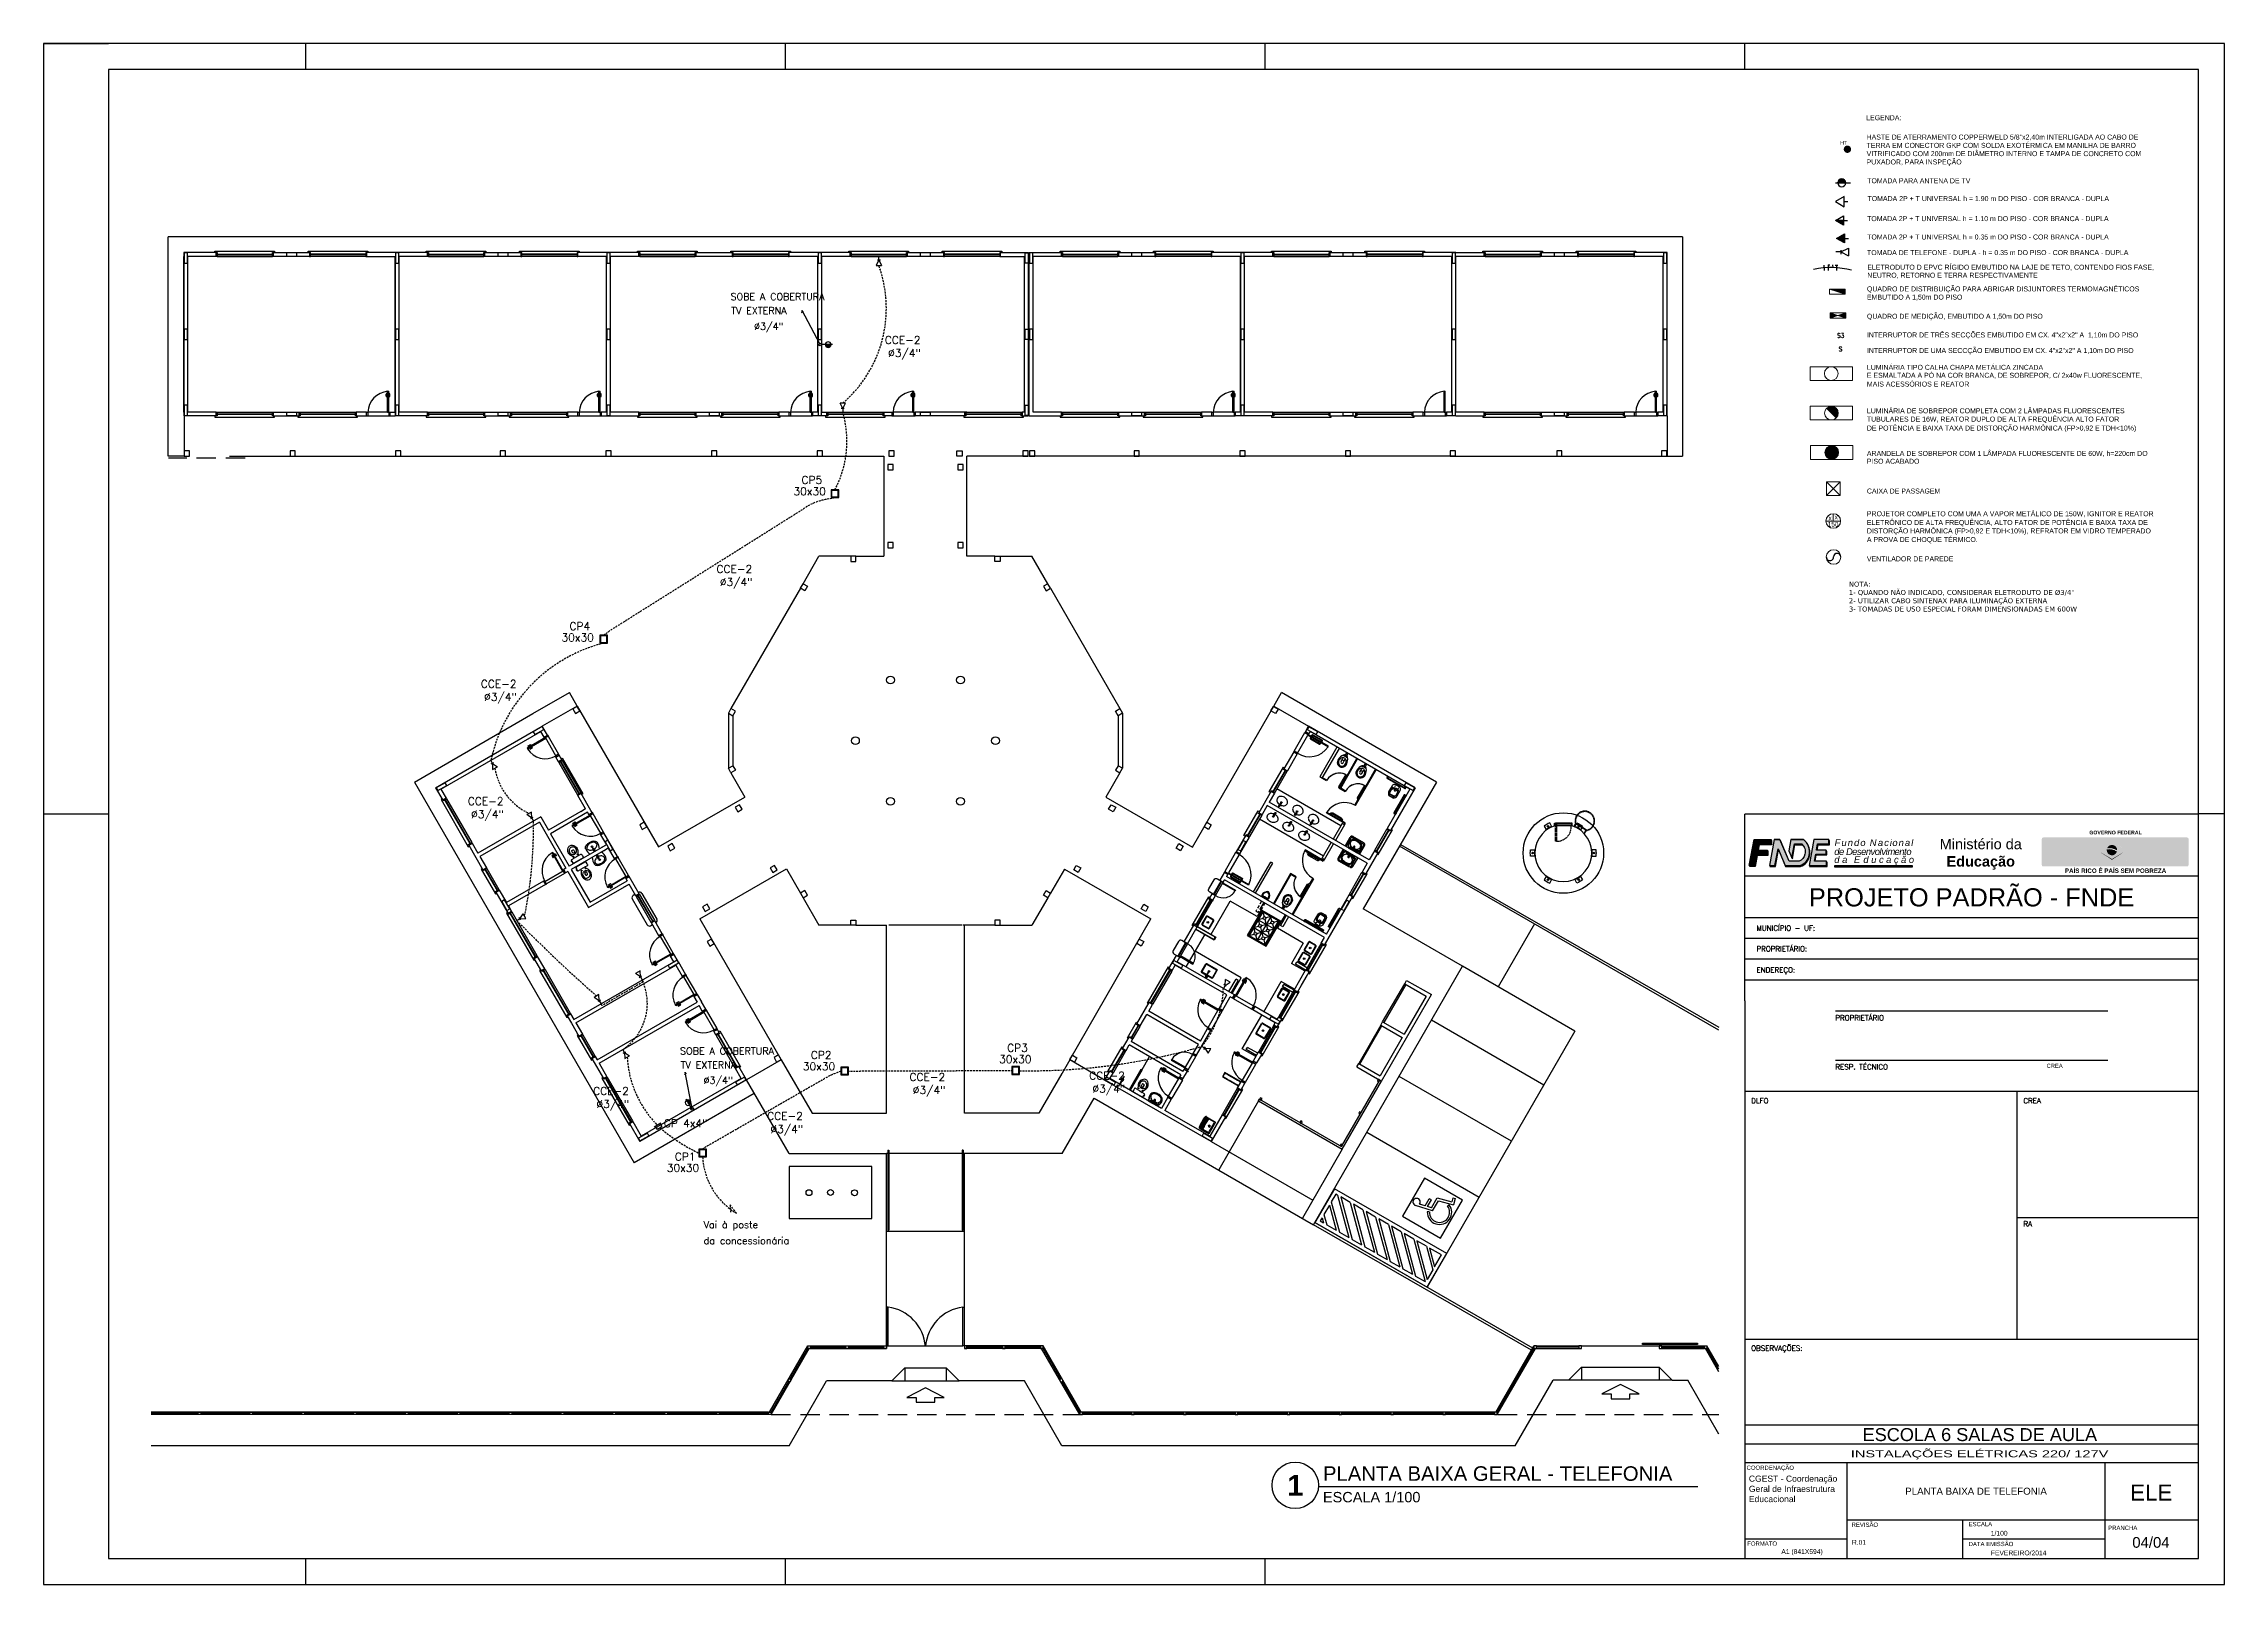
# Paper-space layout '6-ELE-PLB-GER0-04_220.127V_R01' of a CAD drawing. Extents: x 621 to 1462, y -1 to 593.
# The model-space entities are those that its viewports show. They can reach past a viewport. Long polylines and large blocks are cut down to what shows.
import ezdxf
from ezdxf.enums import TextEntityAlignment as Align

# ---------------------------------------------------------------- set-up
doc = ezdxf.new("R2010")
doc.units = 0
doc.header["$LTSCALE"] = 2
doc.set_wipeout_variables(frame=1)
for name, pattern in [('CONTINU', [0]), ('DASHDOT', [25.4, 12.7, -6.35, 0, -6.35]), ('HIDDEN', [9.525, 6.35, -3.175]), ('TRACEJADO_G', [0.375, 0.25, -0.125]), ('TRACEJADO_P', [0.1875, 0.125, -0.0625]), ('TRAÇO-2PTOS_P', [0.625, 0.25, -0.125, 0, -0.125, 0, -0.125])]:
    doc.linetypes.add(name, pattern=pattern)
doc.layers.get('0').update_dxf_attribs({"linetype": 'CONTINUOUS'})
for name, color, linetype in [('A-BARRA', 2, 'CONTINUOUS'), ('A-FOLHA', 7, 'CONTINUOUS'), ('A-JANEL', 3, 'CONTINUOUS'), ('A-PARED', 5, 'CONTINUOUS'), ('A-PARED-PISOS', 2, 'CONTINUOUS'), ('A-PAREDE', 5, 'CONTINUOUS'), ('A-PILAR', 6, 'CONTINUOUS'), ('A-PILAR_EIXO', 5, 'DASHDOT'), ('A-PISOS', 2, 'CONTINUOUS'), ('A-PISOS-CTEL', 2, 'TRACEJADO_G'), ('A-PISOS-NIVEL', 1, 'CONTINUOUS'), ('A-PORTA', 3, 'CONTINUOUS'), ('A-SOLEIRA', 1, 'CONTINUOUS'), ('A-WC', 1, 'CONTINUOUS'), ('AR-ALV', 5, 'CONTINUOUS'), ('AR-ESQ', 2, 'CONTINUOUS'), ('AR-PIS', 1, 'CONTINUOUS'), ('ARQ-ALV-CORTE', 5, 'CONTINUOUS'), ('ARQ-ALV-ENCOBERTA', 8, 'CONTINUOUS'), ('ARQ-ALV-VISTA1', 1, 'CONTINUOUS'), ('ARQ-ALV-VISTA2', 2, 'CONTINUOUS'), ('ARQ-BNC-VISTA', 1, 'CONTINUOUS'), ('ARQ-COB-PROJ', 8, 'TRAÇO-2PTOS_P'), ('ARQ-EQP-VISTA', 1, 'CONTINUOUS'), ('ARQ-ESQ-CORTE', 3, 'CONTINUOUS'), ('ARQ-ESQ-VISTA1', 2, 'CONTINUOUS'), ('ARQ-ESQ-VISTA2', 1, 'CONTINUOUS'), ('ARQ-MOB-VISTA', 1, 'CONTINU'), ('ARQ-PIS-VISTA', 8, 'CONTINUOUS'), ('ARQ-SMB-1_100', 1, 'CONTINUOUS'), ('ARQ-TXT-1_050', 2, 'CONTINUOUS'), ('ARQ-TXT-1_075', 2, 'CONTINUOUS'), ('ARQ-TXT-1_100', 2, 'CONTINUOUS'), ('BL-CRM-03', 6, 'CONTINUOUS'), ('CIRC', 2, 'CONTINUOUS'), ('cor', 7, 'CONTINUOUS'), ('ELETRICA', 3, 'CONTINUOUS'), ('ESP', 1, 'CONTINUOUS'), ('EST-MET-CORTE', 5, 'CONTINUOUS'), ('FOLHA', 2, 'CONTINUOUS'), ('FONE', 4, 'CONTINUOUS'), ('PAG', 1, 'CONTINUOUS'), ('PORTAL_VTA_DIST', 2, 'CONTINUOUS'), ('PORTAL_VTA_PROX', 1, 'CONTINUOUS'), ('PRA', 1, 'CONTINUOUS'), ('PRES-AZUL', 164, 'CONTINUOUS'), ('TV', 2, 'CONTINUOUS'), ('TXT', 3, 'CONTINUOUS'), ('VP', 7, 'CONTINUOUS')]:
    doc.layers.add(name, color=color, linetype=linetype)
doc.layers.add('EL-Textos pontos', color=5, linetype='CONTINUOUS', lineweight=20)
doc.layers.add('P-SIMBOL', color=5, linetype='CONTINUOUS', lineweight=20)
doc.layers.get('VP').off()
doc.styles.add('50', font='arial.ttf', dxfattribs={"height": 0.08})
doc.styles.add('A16', font='arial.ttf', dxfattribs={"height": 0.16})
doc.styles.add('A20', font='arial.ttf', dxfattribs={"height": 0.2})
doc.styles.add('A26', font='arial.ttf', dxfattribs={"height": 0.26})
doc.styles.add('A36', font='arial.ttf', dxfattribs={"height": 0.36})
doc.styles.add('A40', font='arial.ttf', dxfattribs={"width": 1.1, "height": 0.4})
doc.styles.add('A60', font='arial.ttf', dxfattribs={"height": 0.6})
doc.styles.add('Arial', font='arial.ttf')
doc.styles.add('CastleT', font='')
doc.styles.add('ESC-50-A20', font='arial.ttf', dxfattribs={"height": 0.1})
doc.styles.add('FNDE', font='arial.ttf', dxfattribs={"height": 4.5})
doc.styles.add('R80', font='romans.shx', dxfattribs={"height": 0.2})
doc.styles.add('simplex', font='simplex_.ttf')
doc.styles.get("Standard").update_dxf_attribs({"font": 'ARIALUNI.TTF'})
doc.styles.add('TAG ESCALA', font='arial.ttf', dxfattribs={"height": 2.5})
doc.styles.add('TAG NUMERO', font='arialbd.ttf', dxfattribs={"height": 5})
doc.styles.add('TAG TITULO', font='arial.ttf', dxfattribs={"height": 3.5})
doc.styles.add('TEXTO', font='romans.shx', dxfattribs={"height": 0.1})
doc.styles.get('CastleT').set_extended_font_data('CastleT')

# ---------------------------------------------------------------- blocks, each defined once
blk = doc.blocks.new('FNDE')
blk.add_hatch(color=30).paths.add_polyline_path([(32.94, 0.01), (32.94, -0.57), (62.84, -0.57), (62.84, 0.01)])
at = {"layer": 'BL-CRM-03'}
blk.add_hatch(color=170, dxfattribs=at).paths.add_polyline_path([(3.19, 5.92), (3.63, 8.34), (8.4, 8.34), (8.4, 10.02), (1.85, 10.02), (0, 0), (2.1, 0), (2.88, 4.23), (6.97, 4.23), (6.97, 5.92)])
h = blk.add_hatch(color=170, dxfattribs=at)
h.paths.add_polyline_path([(1.85, 10.02), (0, 0), (2.1, 0), (2.88, 4.23), (6.97, 4.23), (6.97, 5.92), (3.19, 5.92), (3.63, 8.34), (8.4, 8.34), (8.4, 10.02)], flags=17)
h.paths.add_polyline_path([(1.85, 10.02), (0, 0)], flags=0)
h.paths.add_polyline_path([(0, 0), (1.85, 10.02), (8.4, 10.02), (8.4, 8.34), (3.63, 8.34), (3.19, 5.92), (6.97, 5.92), (6.97, 4.23), (2.88, 4.23), (2.1, 0)], flags=17)
h = blk.add_hatch(color=170, dxfattribs=at)
h.paths.add_polyline_path([(1.85, 10.02), (0, 0), (2.1, 0), (2.88, 4.23), (6.97, 4.23), (6.97, 5.92), (3.19, 5.92), (3.63, 8.34), (8.4, 8.34), (8.4, 10.02)], flags=17)
h.paths.add_polyline_path([(1.85, 10.02), (0, 0)], flags=0)
h.paths.add_polyline_path([(0, 0), (1.85, 10.02), (8.4, 10.02), (8.4, 8.34), (3.63, 8.34), (3.19, 5.92), (6.97, 5.92), (6.97, 4.23), (2.88, 4.23), (2.1, 0)], flags=17)
h = blk.add_hatch(color=170, dxfattribs=at)
h.paths.add_polyline_path([(1.85, 10.02), (0, 0), (2.1, 0), (2.88, 4.23), (6.97, 4.23), (6.97, 5.92), (3.19, 5.92), (3.63, 8.34), (8.4, 8.34), (8.4, 10.02)], flags=17)
h.paths.add_polyline_path([(1.85, 10.02), (0, 0)], flags=0)
h.paths.add_polyline_path([(0, 0), (1.85, 10.02), (8.4, 10.02), (8.4, 8.34), (3.63, 8.34), (3.19, 5.92), (6.97, 5.92), (6.97, 4.23), (2.88, 4.23), (2.1, 0)], flags=17)
h = blk.add_hatch(color=170, dxfattribs=at)
h.paths.add_polyline_path([(1.85, 10.02), (0, 0), (2.1, 0), (2.88, 4.23), (6.97, 4.23), (6.97, 5.92), (3.19, 5.92), (3.63, 8.34), (8.4, 8.34), (8.4, 10.02)], flags=17)
h.paths.add_polyline_path([(1.85, 10.02), (0, 0)], flags=0)
h.paths.add_polyline_path([(0, 0), (1.85, 10.02), (8.4, 10.02), (8.4, 8.34), (3.63, 8.34), (3.19, 5.92), (6.97, 5.92), (6.97, 4.23), (2.88, 4.23), (2.1, 0)], flags=17)
h = blk.add_hatch(color=7, dxfattribs=at)
h.paths.add_polyline_path([(8.58, 7.99), (8.58, 9.68), (8.4, 9.68), (8.4, 8.34), (3.63, 8.34), (3.19, 5.92), (3.43, 5.92), (3.81, 7.99)])
h.paths.add_polyline_path([(2.88, 4.23), (2.1, 0), (0.24, 0), (0.18, -0.35), (2.28, -0.35), (3.06, 3.89), (7.15, 3.89), (7.15, 5.57), (6.97, 5.57), (6.97, 4.23)])
h = blk.add_hatch(color=170, dxfattribs=at)
h.paths.add_polyline_path([(11.84, 10.02), (9.64, 10.02), (7.79, 0), (9.89, 0), (11.08, 6.48), (11.25, 6.08), (11.26, 6.13), (13.83, 0), (19.53, 0, 0.279763), (23.06, 4.02, 0.314697), (20.79, 10.02), (16.02, 10.02), (15.21, 5.65), (16.43, 2.97), (17.42, 8.34), (20.21, 8.34, -0.285658), (21.4, 4.38, -0.266372), (19.24, 1.69), (15.32, 1.69)])
h.paths.add_polyline_path([(23.09, 0), (29.79, 0), (29.79, 1.69), (25.12, 1.69), (25.63, 4.43), (29.67, 4.43), (29.67, 5.9), (25.9, 5.9), (26.35, 8.34), (30.72, 8.34), (30.72, 10.02), (24.94, 10.02)])
h = blk.add_hatch(color=7, dxfattribs=at)
h.paths.add_polyline_path([(30.9, 7.99), (30.9, 9.68), (30.72, 9.68), (30.72, 8.34), (26.35, 8.34), (25.9, 5.9), (26.14, 5.9), (26.53, 7.99)])
h.paths.add_polyline_path([(29.85, 4.09), (29.85, 5.55), (29.67, 5.55), (29.67, 4.43), (25.63, 4.43), (25.12, 1.69), (25.36, 1.69), (25.81, 4.09)])
h.paths.add_polyline_path([(29.97, -0.35), (29.97, 1.34), (29.79, 1.34), (29.79, 0), (23.34, 0), (23.27, -0.35)])
h = blk.add_hatch(color=7, dxfattribs=at)
h.paths.add_polyline_path([(10.07, -0.35), (11.25, 6.08), (11.08, 6.48), (9.89, 0), (8.03, 0), (7.97, -0.35)])
h.paths.add_polyline_path([(19.7, -0.35, 0.279763), (23.23, 3.68, 0.192498), (22.69, 7.8, -0.174547), (23.06, 4.02, -0.279763), (19.53, 0), (13.83, 0), (13.97, -0.35)])
h.paths.add_polyline_path([(17.6, 7.99), (20.39, 7.99, -0.080504), (21.19, 7.02, 0.105578), (20.21, 8.34), (17.42, 8.34), (16.44, 3), (16.61, 2.63)])
at = {"color": 170}
for p, q in [((9.78, 10.02), (11.84, 10.02)), ((16.02, 10.02), (20.65, 10.02)), ((6.97, 5.92), (6.97, 4.23))]:
    blk.add_line(p, q, dxfattribs=at)
for points in [[(1.85, 10.02), (0, 0), (1.85, 10.02), (8.4, 10.02), (8.4, 8.34), (3.63, 8.34), (3.19, 5.92), (6.97, 5.92), (6.97, 4.23), (2.88, 4.23), (2.1, 0), (0, 0)], [(15.36, 1.69), (12.01, 9.68), (11.98, 9.68)]]:
    blk.add_lwpolyline(points, dxfattribs=at)
at = {"color": 7}
for points in [[(8.4, 9.68), (8.58, 9.68), (8.58, 7.99), (3.81, 7.99), (3.43, 5.92)], [(26.14, 5.9), (26.53, 7.99), (30.9, 7.99), (30.9, 9.68), (30.72, 9.68)], [(6.97, 5.57), (7.15, 5.57), (7.15, 3.89), (3.06, 3.89), (2.28, -0.35), (0.18, -0.35), (0.24, 0)], [(23.34, 0), (23.27, -0.35), (29.97, -0.35), (29.97, 1.34), (29.79, 1.34)], [(25.36, 1.69), (25.81, 4.09), (29.85, 4.09), (29.85, 5.55), (29.67, 5.55)]]:
    blk.add_lwpolyline(points, dxfattribs=at)
at = {"color": 170}
blk.add_lwpolyline([(23.03, 3.94, 0.319097), (20.79, 10.02), (16.02, 10.02), (15.21, 5.65), (16.43, 2.97), (17.42, 8.34), (20.21, 8.34, -0.285658), (21.4, 4.38, -0.266372), (19.24, 1.69), (15.32, 1.69), (11.84, 10.02), (9.64, 10.02), (7.79, 0), (9.89, 0), (11.08, 6.48), (13.79, 0), (19.53, 0, 0.284541), (23.07, 4.11)], format="xyb", dxfattribs=at)
blk.add_lwpolyline([(30.72, 10.02), (24.94, 10.02), (23.09, 0), (29.79, 0), (29.79, 1.69), (25.12, 1.69), (25.63, 4.43), (29.67, 4.43), (29.67, 5.9), (25.9, 5.9), (26.35, 8.34), (30.72, 8.34)], close=True, dxfattribs=at)
at = {"color": 7}
for points in [[(8.03, 0), (7.97, -0.35), (10.07, -0.35), (11.26, 6.13), (13.97, -0.35), (19.7, -0.35, 0.284541), (23.25, 3.77)], [(16.44, 3), (16.61, 2.63), (17.6, 7.99), (20.39, 7.99, -0.080504), (21.19, 7.02)], [(23.21, 3.59, 0.196648), (22.69, 7.8, 0.196648)]]:
    blk.add_lwpolyline(points, format="xyb", dxfattribs=at)
at = {"color": 30}
blk.add_lwpolyline([(32.94, 0.01), (62.84, 0.01), (62.84, -0.57), (32.94, -0.57)], close=True, dxfattribs=at)
at = {"color": 7, "char_height": 2.6, "width": 43.2283, "attachment_point": 1, "style": 'FNDE'}
for s, insert in [('{\\fArial|b0|i1|c238|p34;\\T1.2;Fundo Nacional\\fArial|b0|i0|c238|p34;\\T1; }', (32.88, 10.11)), ('{\\fArial|b0|i1|c0|p34;\\T0.9;de Desenvolvimento}', (32.77, 6.66)), ('{\\fArial|b0|i1|c238|p34;\\T1.5;da Educaçăo\\T1.4; }', (32.77, 3.57))]:
    blk.add_mtext(s, dxfattribs=dict(at, insert=insert))
blk = doc.blocks.new('CARIMBO')
at = {"true_color": 0x124700}
blk.add_hatch(color=88, dxfattribs=at).paths.add_polyline_path([(751.203, 738.261), (751.201, 738.267), (750.776, 738.012), (750.351, 738.267), (750.349, 738.261), (750.776, 737.983)])
at = {"layer": 'cor'}
h = blk.add_hatch(color=88, dxfattribs=at)
h.set_gradient(color1=(18, 71, 0), color2=(43, 173, 0), rotation=45, tint=1)
h.paths.add_polyline_path([(748.893, 738.31, 0.866951), (748.81, 738.843), (748.129, 738.843, 0.414214), (748.072, 738.785), (748.072, 737.783, 0.414214), (748.129, 737.726), (748.816, 737.726, 0.912014)])
h.paths.add_polyline_path([(748.668, 738.003), (748.438, 738.003), (748.438, 738.164), (748.668, 738.164, -1)], flags=16)
h.paths.add_polyline_path([(748.639, 738.404), (748.438, 738.404), (748.438, 738.565), (748.639, 738.565, -1)], flags=16)
at = {"layer": 'cor', "true_color": 0xf7d426}
h = blk.add_hatch(color=40, dxfattribs=at)
h.paths.add_polyline_path([(753.195, 738.104, 0.414214), (753.252, 738.046), (753.672, 738.046, -0.414214), (753.73, 737.989), (753.73, 738.785, 0.414214), (753.672, 738.843), (753.138, 738.843, -0.414214), (753.195, 738.785)])
h.paths.add_polyline_path([(752.828, 738.785, -0.414214), (752.886, 738.843), (752.708, 738.843, -0.414214), (752.765, 738.785), (752.765, 737.783, -0.414214), (752.708, 737.726), (752.886, 737.726, -0.414214), (752.828, 737.783)])
h.paths.add_polyline_path([(749.963, 738.104), (750.162, 737.816), (750.351, 738.267), (750.203, 738.355), (750.451, 738.504), (750.579, 738.808, -0.301755), (750.632, 738.843), (749.732, 738.843, -0.047823), (749.903, 738.821, -0.713696)])
h.paths.add_polyline_path([(749.514, 738.307), (749.697, 738.307, 1), (749.697, 738.536), (749.514, 738.536)])
h.paths.add_polyline_path([(749.837, 737.726, -0.246669), (749.79, 737.75), (749.597, 738.03, 0.736091), (749.514, 738.004), (749.514, 737.783, -0.414214), (749.457, 737.726)])
h.paths.add_polyline_path([(748.668, 738.003, 1), (748.668, 738.164), (748.438, 738.164), (748.438, 738.003)])
h.paths.add_polyline_path([(748.438, 738.565), (748.438, 738.404), (748.639, 738.404, 1), (748.639, 738.565)])
h.paths.add_polyline_path([(750.625, 737.898, 0.301755), (750.573, 737.862), (750.53, 737.761, -0.301755), (750.477, 737.726), (751.075, 737.726, -0.301755), (751.022, 737.761), (750.98, 737.862, 0.301755), (750.927, 737.898)])
h.paths.add_polyline_path([(749.193, 738.843), (748.81, 738.843, -0.866951), (748.893, 738.31, -0.878048), (748.839, 737.726), (749.193, 737.726, -0.414214), (749.136, 737.783), (749.136, 738.785, -0.414214)])
at = {"layer": 'cor'}
h = blk.add_hatch(color=88, dxfattribs=at)
h.set_gradient(color1=(18, 71, 0), color2=(43, 173, 0), rotation=45, tint=1)
h.paths.add_polyline_path([(749.136, 737.783, 0.414214), (749.193, 737.726), (749.457, 737.726, 0.414214), (749.514, 737.783), (749.514, 738.004, -0.736091), (749.597, 738.03), (749.79, 737.75, 0.246669), (749.837, 737.726), (750.167, 737.726, -0.536387), (750.14, 737.765), (750.162, 737.816), (749.963, 738.104, 0.713696), (749.903, 738.821, 0.062724), (749.678, 738.843), (749.193, 738.843, 0.414214), (749.136, 738.785)])
h.paths.add_polyline_path([(749.514, 738.307), (749.514, 738.536), (749.697, 738.536, -1), (749.697, 738.307)], flags=16)
h = blk.add_hatch(color=88, dxfattribs=at)
h.set_gradient(color1=(18, 71, 0), color2=(43, 173, 0), rotation=45, tint=1)
h.paths.add_polyline_path([(750.573, 737.862, -0.301755), (750.625, 737.898), (750.927, 737.898, -0.301755), (750.98, 737.862), (751.022, 737.761, 0.301755), (751.075, 737.726), (751.386, 737.726, 0.536387), (751.412, 737.765), (751.201, 738.267), (750.776, 738.012), (750.351, 738.267), (750.14, 737.765, 0.536387), (750.167, 737.726), (750.477, 737.726, 0.301755), (750.53, 737.761)])
h.paths.add_polyline_path([(751.101, 738.504), (750.973, 738.808, 0.301755), (750.92, 738.843), (750.632, 738.843, 0.301755), (750.579, 738.808), (750.451, 738.504), (750.776, 738.699)])
h = blk.add_hatch(color=40, dxfattribs=at)
h.set_gradient(color1=(243, 175, 18), color2=(255, 127, 0), rotation=270, tint=1, name='HEMISPHERICAL')
h.paths.add_polyline_path([(751.349, 738.355), (750.776, 738.699), (750.203, 738.355), (750.776, 738.012)])
h.paths.add_polyline_path([(750.576, 738.355, -1), (750.977, 738.355, -1)], flags=16)
h = blk.add_hatch(color=171, dxfattribs=at)
h.set_gradient(color1=(102, 140, 255), color2=(10, 65, 153), rotation=270, tint=1, name='HEMISPHERICAL')
h.paths.add_polyline_path([(750.585, 738.417, -0.20647), (750.976, 738.339, 0.021018), (750.977, 738.355, 0.855475)])
h.paths.add_polyline_path([(750.969, 738.301, 0.224005), (750.577, 738.38, 0.030255), (750.576, 738.355, 0.871589)])
at = {"layer": 'cor', "true_color": 0xf4df43}
h = blk.add_hatch(color=53, dxfattribs=at)
edge = h.paths.add_edge_path()
edge.add_spline(control_points=[(751.53, 738.103), (751.55, 738.088), (751.624, 738.038), (751.76, 738.004), (751.889, 737.995), (751.971, 738.013), (751.983, 738.065), (751.94, 738.096), (751.863, 738.12), (751.716, 738.143), (751.534, 738.195), (751.376, 738.315), (751.348, 738.463), (751.358, 738.595), (751.418, 738.718), (751.516, 738.793), (751.574, 738.824), (751.651, 738.843)], knot_values=[0.065919, 0.065919, 0.065919, 0.065919, 0.132216, 0.300366, 0.426053, 0.481008, 0.522695, 0.580041, 0.634819, 0.765803, 0.969397, 1.125194, 1.241711, 1.336641, 1.472206, 1.56492, 1.65521, 1.65521, 1.65521, 1.65521], degree=3, periodic=0)
edge.add_line((751.651, 738.843), (750.92, 738.843))
edge.add_arc((750.92, 738.785), 0.0573, 22.83419, 90, ccw=False)
edge.add_line((750.973, 738.808), (751.101, 738.504))
edge.add_line((751.101, 738.504), (751.349, 738.355))
edge.add_line((751.349, 738.355), (751.201, 738.267))
edge.add_line((751.201, 738.267), (751.336, 737.947))
edge.add_line((751.336, 737.947), (751.451, 738.092))
edge.add_arc((751.496, 738.057), 0.0566, 53.72097, 142.03639, ccw=False)
edge = h.paths.add_edge_path()
edge.add_arc((752.456, 738.785), 0.0573, 90, 180, ccw=False)
edge.add_line((752.456, 738.843), (752.045, 738.843))
edge.add_arc((751.925, 738.213), 0.642, 51.05193, 79.14434, ccw=False)
edge.add_line((752.328, 738.712), (752.178, 738.502))
edge.add_arc((752.131, 738.535), 0.0573, 236.57868, 324.34013, ccw=False)
edge.add_spline(control_points=[(752.1, 738.488), (752.064, 738.511), (751.97, 738.554), (751.843, 738.572), (751.721, 738.563), (751.735, 738.486), (751.855, 738.446), (752.05, 738.419), (752.304, 738.32), (752.377, 738.08), (752.309, 737.853), (752.186, 737.77), (752.049, 737.726)], knot_values=[0.044554, 0.044554, 0.044554, 0.044554, 0.150842, 0.328725, 0.389861, 0.448625, 0.477745, 0.709396, 0.965606, 1.159666, 1.316654, 1.549437, 1.549437, 1.549437, 1.549437], degree=3, periodic=0)
edge.add_line((752.049, 737.726), (752.456, 737.726))
edge.add_arc((752.456, 737.783), 0.0573, 180, 270, ccw=False)
edge.add_line((752.399, 737.783), (752.399, 738.785))
edge = h.paths.add_edge_path()
edge.add_spline(control_points=[(751.669, 737.726), (751.586, 737.739), (751.499, 737.765), (751.422, 737.803), (751.387, 737.825)], knot_values=[0.075756, 0.075756, 0.075756, 0.075756, 0.2593, 0.320309, 0.320309, 0.320309, 0.320309], degree=3, periodic=0)
edge.add_line((751.387, 737.825), (751.412, 737.765))
edge.add_arc((751.386, 737.754), 0.0286, -90, 22.83419, ccw=False)
edge.add_line((751.386, 737.726), (751.669, 737.726))
at = {"layer": 'cor'}
h = blk.add_hatch(color=88, dxfattribs=at)
h.set_gradient(color1=(18, 71, 0), color2=(43, 173, 0), rotation=45, tint=1)
edge = h.paths.add_edge_path()
edge.add_spline(control_points=[(752.049, 737.726), (752.186, 737.77), (752.309, 737.853), (752.377, 738.08), (752.304, 738.32), (752.05, 738.419), (751.855, 738.446), (751.735, 738.486), (751.721, 738.563), (751.843, 738.572), (751.97, 738.554), (752.064, 738.511), (752.1, 738.488)], knot_values=[0.044554, 0.044554, 0.044554, 0.044554, 0.277337, 0.434326, 0.628385, 0.884595, 1.116246, 1.145366, 1.20413, 1.265267, 1.443149, 1.549437, 1.549437, 1.549437, 1.549437], degree=3, periodic=0)
edge.add_arc((752.131, 738.535), 0.0573, 236.57868, 324.34013)
edge.add_line((752.178, 738.502), (752.328, 738.712))
edge.add_arc((751.925, 738.213), 0.642, 51.05193, 79.14434)
edge.add_line((752.045, 738.843), (751.651, 738.843))
edge.add_spline(control_points=[(751.651, 738.843), (751.574, 738.824), (751.516, 738.793), (751.418, 738.718), (751.358, 738.595), (751.348, 738.463), (751.376, 738.315), (751.534, 738.195), (751.716, 738.143), (751.863, 738.12), (751.94, 738.096), (751.983, 738.065), (751.971, 738.013), (751.889, 737.995), (751.76, 738.004), (751.624, 738.038), (751.55, 738.088), (751.53, 738.103)], knot_values=[0.065919, 0.065919, 0.065919, 0.065919, 0.15621, 0.248924, 0.384488, 0.479419, 0.595936, 0.751732, 0.955327, 1.08631, 1.141089, 1.198434, 1.240121, 1.295076, 1.420763, 1.588913, 1.65521, 1.65521, 1.65521, 1.65521], degree=3, periodic=0)
edge.add_arc((751.496, 738.057), 0.0566, 53.72097, 142.03639)
edge.add_line((751.451, 738.092), (751.336, 737.947))
edge.add_line((751.336, 737.947), (751.387, 737.825))
edge.add_spline(control_points=[(751.387, 737.825), (751.422, 737.803), (751.499, 737.765), (751.586, 737.739), (751.669, 737.726)], knot_values=[0.075756, 0.075756, 0.075756, 0.075756, 0.136765, 0.320309, 0.320309, 0.320309, 0.320309], degree=3, periodic=0)
edge.add_line((751.669, 737.726), (752.049, 737.726))
h = blk.add_hatch(color=88, dxfattribs=at)
h.set_gradient(color1=(18, 71, 0), color2=(43, 173, 0), rotation=45, tint=1)
h.paths.add_polyline_path([(752.765, 738.785, 0.414214), (752.708, 738.843), (752.456, 738.843, 0.414214), (752.399, 738.785), (752.399, 737.783, 0.414214), (752.456, 737.726), (752.708, 737.726, 0.414214), (752.765, 737.783)])
h = blk.add_hatch(color=88, dxfattribs=at)
h.set_gradient(color1=(18, 71, 0), color2=(43, 173, 0), rotation=45, tint=1)
h.paths.add_polyline_path([(753.195, 738.785, 0.414214), (753.138, 738.843), (752.886, 738.843, 0.414214), (752.828, 738.785), (752.828, 737.783, 0.414214), (752.886, 737.726), (753.672, 737.726, 0.414214), (753.73, 737.783), (753.73, 737.989, 0.414214), (753.672, 738.046), (753.252, 738.046, -0.414214), (753.195, 738.104)])
at = {"layer": 'PRA', "color": 2}
for p, q in [((754.113, 739.748), (736.613, 739.748)), ((736.613, 732.548), (736.613, 739.748)), ((754.113, 737.348), (736.613, 737.348)), ((754.113, 735.748), (736.613, 735.748)), ((754.113, 734.948), (736.613, 734.948)), ((754.113, 734.148), (736.613, 734.148)), ((754.113, 733.348), (736.613, 733.348)), ((736.613, 732.548), (736.613, 711.048)), ((750.613, 732.141), (740.113, 732.141)), ((750.613, 730.25), (740.113, 730.25)), ((754.113, 729.045), (736.613, 729.045)), ((747.113, 729.045), (747.113, 719.489)), ((747.113, 724.195), (754.113, 724.195)), ((754.113, 719.489), (736.613, 719.489)), ((736.613, 715.472), (754.113, 715.472)), ((736.613, 714.752), (754.113, 714.752)), ((740.56, 711.048), (740.56, 714.752)), ((750.512, 711.048), (750.512, 714.752)), ((754.113, 712.53), (740.56, 712.53)), ((745.03, 711.048), (745.03, 712.53)), ((740.56, 711.789), (736.613, 711.789)), ((750.512, 711.789), (745.03, 711.789))]:
    blk.add_line(p, q, dxfattribs=at)
at = {"layer": 'PRA', "color": 4}
blk.add_lwpolyline([(736.613, 711.048), (754.113, 711.048), (754.113, 716.192), (736.613, 716.192)], close=True, dxfattribs=at)
at = {"layer": 'PRA', "color": 7, "xscale": 0.1000000000000227, "yscale": 0.1000000000000227, "zscale": 0.1000000000000227}
blk.add_blockref('FNDE', (736.791, 737.762), dxfattribs=at)
at = {"color": 7, "width": 5.57669, "attachment_point": 1, "style": '50'}
for s, insert, char_height in [('\\pi1.7847;{\\fArial|b1|i0|c0|p34;GOVERNO FEDERAL}', (748.118, 739.105), 0.14321), ('\\pi0.84331;{\\fArial|b1|i0|c0|p34;PAÍS RICO É PAÍS SEM POBREZA}', (748.118, 737.649), 0.17185)]:
    blk.add_mtext(s, dxfattribs=dict(at, insert=insert, char_height=char_height))
at = {"layer": 'PRA', "color": 4, "style": 'A36'}
blk.add_text('PROJETO PADRÃO - FNDE', height=0.7, dxfattribs=at).set_placement((745.363, 736.186), align=Align.CENTER)
at = {"layer": 'PRA', "color": 2, "style": 'R80'}
for s, p in [('MUNICÍPIO - UF:', (737.067, 735.349)), ('PROPRIETÁRIO:', (737.067, 734.55)), ('ENDEREÇO:', (737.067, 733.735))]:
    blk.add_text(s, height=0.2, dxfattribs=at).set_placement(p, align=Align.MIDDLE_LEFT)
for s, p in [('PROPRIETÁRIO', (740.113, 731.991)), ('RESP. TÉCNICO', (740.113, 730.1)), ('DLFO', (736.863, 728.795)), ('CREA', (747.363, 728.795)), ('OBSERVAÇÕES:', (736.863, 719.253))]:
    blk.add_text(s, height=0.2, dxfattribs=at).set_placement(p, align=Align.TOP_LEFT)
at = {"layer": 'PRA', "color": 3}
blk.add_text('CREA ', height=0.16, dxfattribs=at).set_placement((748.256, 729.96))
at = {"layer": 'PRA', "color": 2}
for s, height, style, p in [('RA', 0.2, 'R80', (747.362, 723.847)), ('COORDENAÇÃO', 0.16459, 'A16', (736.686, 714.463)), ('REVISÃO', 0.1646, 'A16', (740.735, 712.265)), ('ESCALA', 0.1646, 'A16', (745.249, 712.289)), ('FORMATO', 0.1646, 'A16', (736.711, 711.538)), ('DATA EMISSÃO', 0.16459, 'A16', (745.249, 711.523)), ('PRANCHA', 0.1646, 'A16', (750.63, 712.146))]:
    blk.add_text(s, height=height, dxfattribs=dict(at, style=style)).set_placement(p)
at = {"layer": 'PRA', "color": 2, "insert": (743.465, 738.79), "char_height": 0.4, "width": 4.44244, "attachment_point": 1, "style": 'FNDE'}
blk.add_mtext('\\pi0.66992;{\\fArial|b0|i0|c238|p34;Ministério} da{\\fArial|b0|i0|c238|p34; \\P\\pi0.93159;\\fArial|b1|i0|c238|p34;Educação}', dxfattribs=at)
at = {"layer": 'PRA', "color": 4, "insert": (740.966, 716.073), "char_height": 0.5, "width": 59.71034, "attachment_point": 1, "style": 'A36'}
blk.add_mtext(' ESCOLA 6 SALAS DE AULA', dxfattribs=at)
at = {"layer": 'PRA', "color": 3, "insert": (736.774, 714.243), "char_height": 0.23622, "width": 36.26422, "attachment_point": 1, "style": 'A20'}
blk.add_mtext('{\\fArial|b0|i0|c238|p34;CGEST - }C{\\fArial|b0|i0|c238|p34;oordenação }\\PG{\\fArial|b0|i0|c238|p34;eral de }I{\\fArial|b0|i0|c238|p34;nfraestrutura} \\PEducacional', dxfattribs=at)
at = {"layer": 'PRA', "color": 3, "style": 'A20'}
for tag, p, height in [('MUNICIPIO', (741.236, 735.253), 0.2), ('ENDEREÇO', (741.236, 733.745), 0.2), ('R-01', (740.748, 711.905), 0.185), ('R-02', (740.748, 711.577), 0.185), ('ESCALA', (746.105, 711.926), 0.185), ('DESENHO', (738.029, 711.221), 0.185), ('R-03', (740.748, 711.207), 0.185), ('DATA', (746.109, 711.169), 0.185)]:
    blk.add_attdef(tag, p, '', height=height, dxfattribs=at)
at = {"layer": 'PRA', "color": 4, "style": 'A26'}
for tag, p in [('DESCRIÇÃO-1', (745.536, 714.272)), ('DESCRIÇÃO-2', (745.536, 713.641)), ('DESCRIÇÃO-3', (745.536, 713.034))]:
    blk.add_attdef(tag, text='', height=0.267, dxfattribs=at).set_placement(p, align=Align.MIDDLE_CENTER)
at = {"layer": 'PRA', "color": 6}
for tag, height, style, p in [('PE-AR', 0.617, 'A60', (752.415, 713.587)), ('00/00', 0.411, 'A40', (752.28, 711.667))]:
    blk.add_attdef(tag, text='', height=height, dxfattribs=dict(at, style=style)).set_placement(p, align=Align.MIDDLE_CENTER)
blk = doc.blocks.new('TituloDesenho')
at = {"color": 251}
blk.add_circle((0, 0), 0.5, dxfattribs=at)
at = {"style": 'CastleT'}
for tag, p in [('TÍTULO', (0.596, 0.097)), ('ESCALA', (0.596, -0.365))]:
    blk.add_attdef(tag, p, '', height=0.3, dxfattribs=at)
blk.add_attdef('N', text='', height=0.425, dxfattribs=at).set_placement((0, 0), align=Align.MIDDLE_CENTER)
blk = doc.blocks.new('A$C4AD95B89')
at = {"layer": 'FONE'}
for p, q in [((0.133, 0.105), (0, 0.105)), ((0.133, 0.105), (0.343, 0.21)), ((0.133, 0.051), (0.133, 0.165)), ((0.133, 0.105), (0.343, 0)), ((0.343, 0), (0.343, 0.21))]:
    blk.add_line(p, q, dxfattribs=at)
blk = doc.blocks.new('*X12')
at = {"color": 0}
for p, q in [((19.2, 48.503), (19.347, 48.65)), ((19.204, 48.535), (19.315, 48.646)), ((19.226, 48.5), (19.374, 48.648)), ((19.228, 48.587), (19.263, 48.622)), ((19.254, 48.5), (19.397, 48.643)), ((19.282, 48.5), (19.417, 48.634)), ((19.311, 48.5), (19.435, 48.624)), ((19.339, 48.5), (19.45, 48.611)), ((19.367, 48.5), (19.464, 48.597)), ((19.395, 48.5), (19.476, 48.581)), ((19.424, 48.5), (19.486, 48.563)), ((19.452, 48.5), (19.494, 48.542)), ((19.48, 48.5), (19.499, 48.519))]:
    blk.add_line(p, q, dxfattribs=at)
blk = doc.blocks.new('TVCOL')
blk.add_line((0.58, 0), (0, 0))
blk.add_circle((0.34, 0), 0.15)
blk.add_blockref('*X12', (-19.01, -48.5))
blk = doc.blocks.new('A$C354573FD')
at = {"layer": 'TV', "xscale": -0.72, "yscale": 0.72, "zscale": 0.72, "rotation": 180}
blk.add_blockref('TVCOL', (0, 0.108), dxfattribs=at)
blk = doc.blocks.new('FASE')
blk.add_line((0, 0.075), (0, -0.075))
blk = doc.blocks.new('RETORNO')
blk.add_line((-0.03, 0.075), (0.03, -0.075))
blk = doc.blocks.new('NEUTRO')
blk.add_line((0, 0.075), (0, 0))
blk = doc.blocks.new('Paraplegico')
at = {"color": 253}
for p, q in [((134, 171.8), (119.2, 239.1)), ((124.1, 180.5), (120.3, 187.6)), ((136.5, 206.8), (131.9, 228.1)), ((134, 171.8), (179.2, 171.8)), ((136.5, 206.8), (167.2, 206.8)), ((138.7, 196.8), (169.4, 196.8)), ((142, 181.8), (138.7, 196.8)), ((142, 181.8), (186.9, 181.8)), ((169.4, 196.8), (167.2, 206.8)), ((179.2, 171.8), (194.3, 113.5)), ((186.9, 181.8), (201.5, 125.6)), ((179.3, 131.3), (186.7, 128.3)), ((218.8, 119.6), (194.3, 113.5)), ((216.3, 129.2), (201.5, 125.6)), ((216.3, 129.2), (218.8, 119.6))]:
    blk.add_line(p, q, dxfattribs=at)
for centre, radius, start, end in [((133, 242.1), 14.1, 265.54808, 192.36351), ((143, 146.1), 47.2, 118.77279, 337.77132), ((143, 146.1), 39.2, 118.77279, 337.77132)]:
    blk.add_arc(centre, radius, start, end, dxfattribs=at)

msp = doc.modelspace()

# ---------------------------------------------------------------- hatches: boundary and pattern name
at = {"layer": 'P-SIMBOL', "linetype": 'Continuous'}
for points in [[(304.602, 204.903), (304.602, 205.102), (304, 205.102)], [(304.019, 203.986), (304.32, 204.086), (304.019, 204.186)], [(304.621, 203.986), (304.621, 204.186), (304.32, 204.086)], [(303.88, 200.512), (304.254, 200.138), (304.067, 200.59)], [(304.254, 200.138), (304.274, 200.161), (304.282, 200.17), (304.289, 200.181), (304.302, 200.204), (304.307, 200.213), (304.31, 200.22), (304.312, 200.227), (304.315, 200.235), (304.32, 200.25), (304.322, 200.258), (304.325, 200.269), (304.328, 200.282), (304.329, 200.297), (304.33, 200.307), (304.332, 200.317), (304.331, 200.329), (304.33, 200.345), (304.329, 200.351), (304.328, 200.363), (304.327, 200.37), (304.326, 200.375), (304.324, 200.383), (304.323, 200.389), (304.32, 200.395), (304.318, 200.401), (304.316, 200.408), (304.314, 200.412), (304.315, 200.415), (304.313, 200.422), (304.311, 200.429), (304.309, 200.433), (304.308, 200.437), (304.304, 200.442), (304.303, 200.445), (304.3, 200.45), (304.296, 200.455), (304.291, 200.464), (304.288, 200.469), (304.286, 200.473), (304.282, 200.478), (304.28, 200.483), (304.276, 200.487), (304.272, 200.491), (304.267, 200.497), (304.261, 200.503), (304.255, 200.51), (304.251, 200.513), (304.247, 200.518), (304.24, 200.525), (304.234, 200.528), (304.228, 200.533), (304.222, 200.536), (304.219, 200.539), (304.212, 200.544), (304.208, 200.548), (304.198, 200.553), (304.194, 200.556), (304.188, 200.559), (304.183, 200.561), (304.18, 200.563), (304.176, 200.564), (304.174, 200.566), (304.161, 200.57), (304.155, 200.573), (304.151, 200.576), (304.147, 200.576), (304.145, 200.578), (304.14, 200.578), (304.138, 200.579), (304.134, 200.579), (304.129, 200.58), (304.122, 200.582), (304.115, 200.583), (304.11, 200.584), (304.104, 200.586), (304.067, 200.59)]]:
    msp.add_hatch(color=256, dxfattribs=at).paths.add_polyline_path(points)
at = {"layer": 'P-SIMBOL'}
msp.add_hatch(color=256, dxfattribs=at).paths.add_polyline_path([(303.815, 198.805, 1), (304.345, 198.805, 1)])
at = {"layer": 'TXT'}
msp.add_hatch(color=256, dxfattribs=at).paths.add_polyline_path([(304.533, 207.747), (304.23, 207.747), (304.533, 207.571)])
at = {"layer": 'TXT', "linetype": 'TRACEJADO_P'}
msp.add_hatch(color=256, dxfattribs=at).paths.add_polyline_path([(304.574, 207.234), (304.27, 207.059), (304.574, 206.883)])

# ---------------------------------------------------------------- linework, layer by layer
at = {"color": 251}
for p, q in [((348.79, 95.601), (349.639, 97.074)), ((349.682, 97.049), (348.833, 95.576)), ((349.258, 96.312), (349.214, 96.337)), ((348.715, 95.471), (347.865, 93.998)), ((347.909, 93.973), (348.758, 95.446)), ((348.333, 94.71), (348.29, 94.735)), ((347.206, 90.794), (348.683, 93.354)), ((344.007, 92.558), (344.042, 92.618)), ((344.007, 92.558), (347.231, 90.698)), ((344.042, 92.618), (347.206, 90.794)), ((347.231, 90.698), (348.743, 93.319))]:
    msp.add_line(p, q, dxfattribs=at)
for points in [[(326.721, 83.01), (326.621, 83.01), (326.621, 83.11), (326.721, 83.11)], [(328.19, 83.01), (328.09, 83.01), (328.09, 83.11), (328.19, 83.11)], [(329.658, 83.01), (329.558, 83.01), (329.558, 83.11), (329.658, 83.11)], [(332.658, 83.01), (332.758, 83.01), (332.758, 83.11), (332.658, 83.11)], [(334.127, 83.01), (334.227, 83.01), (334.227, 83.11), (334.127, 83.11)], [(335.595, 83.01), (335.695, 83.01), (335.695, 83.11), (335.595, 83.11)], [(354.621, 83.01), (354.721, 83.01), (354.721, 83.11), (354.621, 83.11)], [(356.359, 83.01), (356.459, 83.01), (356.459, 83.11), (356.359, 83.11)], [(359.458, 83.01), (359.558, 83.01), (359.558, 83.11), (359.458, 83.11)], [(361.295, 83.01), (361.195, 83.01), (361.195, 83.11), (361.295, 83.11)], [(325.983, 81.805), (325.933, 81.718), (325.846, 81.768), (325.896, 81.855)], [(336.333, 81.805), (336.383, 81.718), (336.47, 81.768), (336.42, 81.855)], [(361.933, 81.805), (361.983, 81.718), (362.07, 81.768), (362.02, 81.855)], [(301.208, 80.463), (301.108, 80.463), (301.108, 80.563), (301.208, 80.563)], [(303.208, 80.463), (303.108, 80.463), (303.108, 80.563), (303.208, 80.563)], [(305.208, 80.463), (305.108, 80.463), (305.108, 80.563), (305.208, 80.563)], [(307.208, 80.463), (307.108, 80.463), (307.108, 80.563), (307.208, 80.563)], [(309.208, 80.463), (309.108, 80.463), (309.108, 80.563), (309.208, 80.563)], [(311.208, 80.463), (311.108, 80.463), (311.108, 80.563), (311.208, 80.563)], [(313.208, 80.463), (313.108, 80.463), (313.108, 80.563), (313.208, 80.563)], [(315.208, 80.463), (315.108, 80.463), (315.108, 80.563), (315.208, 80.563)], [(317.208, 80.463), (317.108, 80.463), (317.108, 80.563), (317.208, 80.563)], [(319.208, 80.463), (319.108, 80.463), (319.108, 80.563), (319.208, 80.563)], [(321.208, 80.463), (321.108, 80.463), (321.108, 80.563), (321.208, 80.563)], [(323.208, 80.463), (323.108, 80.463), (323.108, 80.563), (323.208, 80.563)], [(325.208, 80.463), (325.108, 80.463), (325.108, 80.563), (325.208, 80.563)], [(337.108, 80.463), (337.208, 80.463), (337.208, 80.563), (337.108, 80.563)], [(337.108, 80.463), (337.208, 80.463), (337.208, 80.563), (337.108, 80.563)], [(339.108, 80.463), (339.208, 80.463), (339.208, 80.563), (339.108, 80.563)], [(339.108, 80.463), (339.208, 80.463), (339.208, 80.563), (339.108, 80.563)], [(341.108, 80.463), (341.208, 80.463), (341.208, 80.563), (341.108, 80.563)], [(343.108, 80.463), (343.208, 80.463), (343.208, 80.563), (343.108, 80.563)], [(345.108, 80.463), (345.208, 80.463), (345.208, 80.563), (345.108, 80.563)], [(347.108, 80.463), (347.208, 80.463), (347.208, 80.563), (347.108, 80.563)], [(349.108, 80.463), (349.208, 80.463), (349.208, 80.563), (349.108, 80.563)], [(351.108, 80.463), (351.208, 80.463), (351.208, 80.563), (351.108, 80.563)], [(353.108, 80.463), (353.208, 80.463), (353.208, 80.563), (353.108, 80.563)]]:
    msp.add_lwpolyline(points, close=True, dxfattribs=at)
for centre, start, end in [((304.011, 194.775), 179.981, 0.00003), ((304.293, 194.775), 0.01902, 180)]:
    msp.add_arc(centre, 0.141, start, end)
at = {"layer": 'A-BARRA', "color": 251}
for points in [[(347.194, 103.47, -0.414214), (347.225, 103.354), (347.225, 103.354), (347.186, 103.377, 0.414214), (347.171, 103.431), (346.847, 103.619, 0.414214), (346.792, 103.604), (346.753, 103.626), (346.753, 103.626, -0.414214), (346.869, 103.658)], [(346.25, 101.834, 0.414214), (346.366, 101.865), (346.366, 101.865), (346.327, 101.888, -0.414214), (346.273, 101.873), (345.948, 102.061, -0.414214), (345.933, 102.115), (345.894, 102.138), (345.894, 102.138, 0.414214), (345.926, 102.022)]]:
    msp.add_lwpolyline(points, format="xyb", close=True, dxfattribs=at)
at = {"layer": 'A-JANEL', "color": 251}
for p, q in [((344.984, 105.358), (345.114, 105.283)), ((317.883, 104.408), (317.753, 104.333)), ((317.883, 104.408), (317.753, 104.333)), ((348.968, 103.059), (349.098, 102.985)), ((320.718, 99.497), (320.588, 99.422)), ((320.718, 99.497), (320.588, 99.422)), ((323.958, 93.886), (323.828, 93.811)), ((342.728, 91.94), (342.598, 92.015))]:
    msp.add_line(p, q, dxfattribs=at)
at = {"layer": 'A-PARED', "color": 251}
for p, q in [((312.269, 104.631), (316.383, 107.006)), ((316.583, 106.659), (316.383, 107.006)), ((312.474, 104.576), (316.328, 106.801)), ((316.453, 106.584), (316.328, 106.801)), ((316.453, 106.584), (316.583, 106.659)), ((316.453, 106.584), (316.583, 106.659)), ((316.903, 105.805), (317.033, 105.88)), ((316.903, 105.805), (317.033, 105.88)), ((317.003, 105.632), (316.903, 105.805)), ((317.003, 105.632), (317.133, 105.707)), ((317.133, 105.707), (317.033, 105.88)), ((312.269, 104.631), (312.544, 104.154)), ((312.474, 104.576), (312.674, 104.229)), ((318.053, 103.813), (317.753, 104.333)), ((318.258, 103.758), (317.883, 104.408)), ((316.324, 103.508), (313.899, 102.108)), ((316.324, 103.508), (316.624, 102.988)), ((316.269, 103.303), (313.974, 101.978)), ((316.269, 103.303), (316.531, 102.848)), ((316.531, 102.848), (317.294, 101.527)), ((313.544, 102.422), (314.094, 101.47, -0.848)), ((313.675, 102.496, 1.89), (313.899, 102.108)), ((313.974, 101.978), (314.224, 101.545)), ((316.428, 101.027), (314.999, 100.202)), ((316.428, 101.027), (316.503, 100.898)), ((317.369, 101.398), (318.169, 100.012)), ((317.499, 101.473), (318.224, 100.217)), ((318.224, 100.217), (319.653, 101.042)), ((319.603, 101.128), (319.733, 101.203)), ((319.603, 101.128), (319.733, 101.203)), ((320.118, 100.537), (319.733, 101.203)), ((314.594, 100.604, -0.848), (315.07, 99.779)), ((314.724, 100.679, -0.848), (314.999, 100.202)), ((316.503, 100.898), (315.074, 100.073)), ((318.169, 100.012), (319.728, 100.912)), ((319.541, 100.804), (319.728, 100.912)), ((319.988, 100.462), (319.728, 100.912)), ((319.988, 100.462), (320.118, 100.537)), ((315.074, 100.073), (315.199, 99.856)), ((320.878, 98.92), (320.588, 99.422)), ((321.008, 98.995), (320.718, 99.497)), ((320.878, 98.92), (321.008, 98.995)), ((317.599, 95.699), (321.453, 97.924)), ((317.674, 95.569), (321.528, 97.794)), ((321.328, 98.141), (321.458, 98.216)), ((321.453, 97.924), (321.328, 98.141)), ((321.62, 97.934), (321.458, 98.216)), ((321.528, 97.794), (321.778, 97.361)), ((321.62, 97.934), (321.908, 97.436)), ((321.778, 97.361), (321.908, 97.436)), ((317.475, 95.913), (317.599, 95.699)), ((318.499, 94.14), (322.353, 96.365)), ((318.574, 94.01), (322.428, 96.235)), ((322.228, 96.582), (322.358, 96.657)), ((322.228, 96.582), (322.353, 96.365)), ((322.358, 96.657), (322.52, 96.375)), ((322.553, 96.019), (322.428, 96.235)), ((322.683, 96.094), (322.52, 96.375)), ((322.553, 96.019), (322.683, 96.094)), ((317.345, 95.838), (317.506, 95.559)), ((317.506, 95.559), (317.796, 95.057, 0.728)), ((317.674, 95.569), (317.926, 95.132, 0.728)), ((323.003, 95.239), (323.133, 95.314)), ((323.078, 95.11), (323.003, 95.239)), ((323.208, 95.185), (323.133, 95.314)), ((318.426, 94.266, 0.728), (318.499, 94.14)), ((318.296, 94.191, 0.728), (318.744, 93.416)), ((318.574, 94.01), (318.874, 93.491)), ((324.258, 93.366), (320.144, 90.991)), ((324.053, 93.421), (320.199, 91.196)), ((324.053, 93.421), (323.828, 93.811)), ((324.258, 93.366), (323.958, 93.886)), ((319.744, 91.684), (320.144, 90.991)), ((319.874, 91.759), (320.199, 91.196))]:
    msp.add_line(p, q, dxfattribs=at)
for points in [[(317.559, 107.668), (317.659, 107.495), (317.832, 107.595), (317.732, 107.768)], [(344.755, 107.665), (344.655, 107.492), (344.482, 107.592), (344.582, 107.765)], [(320.139, 103.199), (320.239, 103.026), (320.412, 103.126), (320.312, 103.299)], [(322.739, 98.696), (322.839, 98.523), (323.012, 98.623), (322.912, 98.796)], [(339.577, 98.696), (339.477, 98.523), (339.304, 98.623), (339.404, 98.796)], [(325.319, 94.227), (325.419, 94.054), (325.592, 94.154), (325.492, 94.327)], [(337.002, 94.222), (336.902, 94.049), (336.729, 94.149), (336.829, 94.322)], [(325.896, 88.028), (329.096, 88.028), (329.096, 90.028), (325.896, 90.028)]]:
    msp.add_lwpolyline(points, close=True, dxfattribs=at)
at = {"layer": 'A-PARED-PISOS', "color": 251}
for p, q in [((317.725, 107.781), (316.383, 107.006)), ((317.725, 107.781), (320.862, 102.346)), ((322.462, 99.575), (325.6, 94.141)), ((325.6, 94.141), (324.258, 93.366))]:
    msp.add_line(p, q, dxfattribs=at)
at = {"layer": 'A-PAREDE', "color": 251}
for p, q in [((302.558, 125.263), (302.558, 118.963)), ((302.708, 119.113), (302.708, 125.113)), ((303.808, 125.113), (302.708, 125.113)), ((303.808, 125.113), (303.808, 125.263)), ((309.608, 125.113), (309.608, 125.263)), ((310.708, 125.263), (309.608, 125.263)), ((309.608, 125.263), (309.608, 125.113)), ((309.608, 125.113), (310.708, 125.113)), ((310.708, 125.113), (310.708, 118.963)), ((310.708, 125.113), (310.708, 119.113)), ((310.858, 119.113), (310.858, 125.113)), ((311.958, 125.113), (310.858, 125.113)), ((310.858, 119.113), (310.858, 125.113)), ((311.958, 125.113), (310.858, 125.113)), ((311.958, 125.113), (311.958, 125.263)), ((311.958, 125.113), (311.958, 125.263)), ((320.108, 125.263), (317.758, 125.263)), ((317.758, 125.113), (317.758, 125.263)), ((318.858, 119.113), (318.858, 125.113)), ((319.008, 119.113), (319.008, 125.113)), ((320.108, 125.113), (319.008, 125.113)), ((320.108, 125.113), (320.108, 125.263)), ((327.008, 119.113), (327.008, 125.113)), ((327.158, 119.113), (327.158, 125.113)), ((328.258, 125.113), (327.158, 125.113)), ((328.258, 125.113), (328.258, 125.263)), ((334.058, 125.263), (335.133, 125.263)), ((334.058, 125.113), (334.058, 125.263)), ((334.058, 125.113), (334.983, 125.113)), ((334.983, 119.113), (334.983, 125.113)), ((335.133, 118.963), (335.133, 125.263)), ((335.158, 122.113), (335.158, 125.263)), ((335.158, 125.263), (336.408, 125.263)), ((335.158, 119.113), (335.158, 125.113)), ((335.158, 118.963), (335.158, 125.113)), ((335.308, 119.113), (335.308, 125.113)), ((335.308, 119.113), (335.308, 125.113)), ((336.408, 125.113), (335.308, 125.113)), ((336.408, 125.113), (336.408, 125.263)), ((342.208, 125.113), (342.208, 125.263)), ((343.308, 125.113), (343.308, 119.113)), ((343.458, 119.113), (343.458, 125.113)), ((344.558, 125.113), (343.458, 125.113)), ((344.558, 125.113), (344.558, 125.263)), ((350.358, 125.113), (350.358, 125.263)), ((350.358, 125.113), (350.358, 125.263)), ((351.458, 119.113), (351.458, 125.113)), ((351.458, 119.113), (351.458, 125.113)), ((351.608, 119.113), (351.608, 125.113)), ((352.708, 125.113), (352.708, 125.263)), ((358.508, 125.113), (358.508, 125.263)), ((359.608, 119.113), (359.608, 125.113)), ((359.758, 118.963), (359.758, 125.263)), ((303.808, 118.963), (302.558, 118.963)), ((303.808, 119.113), (302.708, 119.113)), ((303.808, 119.113), (303.808, 118.963)), ((306.008, 119.113), (307.008, 119.113)), ((306.008, 119.113), (306.008, 118.963)), ((306.008, 118.963), (307.008, 118.963)), ((307.008, 119.113), (307.008, 118.963)), ((309.208, 118.963), (309.208, 119.113)), ((310.508, 119.113), (310.508, 118.963)), ((310.508, 119.113), (310.708, 119.113)), ((310.508, 118.963), (310.708, 118.963)), ((311.958, 118.963), (310.708, 118.963)), ((311.958, 118.963), (310.708, 118.963)), ((311.958, 119.113), (310.858, 119.113)), ((311.958, 119.113), (310.858, 119.113)), ((311.958, 119.113), (311.958, 118.963)), ((311.958, 119.113), (311.958, 118.963)), ((314.158, 119.113), (315.158, 119.113)), ((314.158, 119.113), (314.158, 118.963)), ((314.158, 118.963), (315.158, 118.963)), ((315.158, 119.113), (315.158, 118.963)), ((317.358, 118.963), (317.358, 119.113)), ((318.858, 119.113), (318.652, 119.113)), ((318.652, 118.963), (320.108, 118.963)), ((318.658, 119.113), (318.658, 118.963)), ((318.858, 119.113), (318.658, 119.113)), ((320.108, 119.113), (319.008, 119.113)), ((320.108, 119.113), (320.108, 118.963)), ((322.308, 119.113), (323.308, 119.113)), ((322.308, 119.113), (322.308, 118.963)), ((322.308, 118.963), (323.308, 118.963)), ((323.308, 119.113), (323.308, 118.963)), ((325.508, 118.963), (325.508, 119.113)), ((327.364, 118.963), (326.802, 118.963)), ((326.808, 119.113), (326.808, 118.963)), ((327.008, 119.113), (326.808, 119.113)), ((327.158, 119.113), (327.358, 119.113)), ((327.358, 118.963), (327.358, 119.113)), ((329.558, 119.113), (329.858, 119.113)), ((329.558, 118.963), (329.558, 119.113)), ((329.858, 118.963), (329.558, 118.963)), ((329.858, 119.113), (329.858, 118.963)), ((332.758, 119.113), (330.758, 119.113)), ((332.683, 119.113), (330.758, 119.113)), ((330.758, 119.113), (330.758, 118.963)), ((332.683, 118.963), (330.758, 118.963)), ((332.683, 118.963), (332.683, 119.113)), ((334.983, 119.113), (334.883, 119.113)), ((334.883, 118.963), (334.883, 119.113)), ((334.883, 118.963), (335.133, 118.963)), ((335.158, 118.963), (336.408, 118.963)), ((336.408, 119.113), (335.308, 119.113)), ((336.408, 119.113), (336.408, 118.963)), ((338.608, 119.113), (339.608, 119.113)), ((338.608, 119.113), (338.608, 118.963)), ((338.608, 118.963), (339.608, 118.963)), ((339.608, 119.113), (339.608, 118.963)), ((341.808, 118.963), (341.808, 119.113)), ((344.558, 118.963), (343.102, 118.963)), ((343.108, 119.113), (343.108, 118.963)), ((343.308, 119.113), (343.108, 119.113)), ((344.558, 119.113), (343.458, 119.113)), ((344.558, 119.113), (344.558, 118.963)), ((346.758, 119.113), (347.758, 119.113)), ((346.758, 119.113), (346.758, 118.963)), ((346.758, 118.963), (347.758, 118.963)), ((347.758, 119.113), (347.758, 118.963)), ((349.958, 118.963), (349.958, 119.113)), ((351.608, 118.963), (351.252, 118.963)), ((351.608, 118.963), (351.252, 118.963)), ((351.258, 119.113), (351.258, 118.963)), ((351.458, 119.113), (351.258, 119.113)), ((351.258, 119.113), (351.258, 118.963)), ((351.458, 119.113), (351.258, 119.113)), ((352.708, 119.113), (352.708, 118.963)), ((354.908, 119.113), (355.908, 119.113)), ((354.908, 119.113), (354.908, 118.963)), ((354.908, 118.963), (355.908, 118.963)), ((355.908, 119.113), (355.908, 118.963)), ((358.108, 118.963), (358.108, 119.113)), ((359.758, 118.963), (359.402, 118.963)), ((359.408, 119.113), (359.408, 118.963)), ((359.608, 119.113), (359.408, 119.113)), ((345.808, 106.787), (345.933, 107.004)), ((350.048, 104.63), (345.933, 107.004)), ((345.358, 106.008), (344.984, 105.358)), ((345.488, 105.933), (345.358, 106.008)), ((345.488, 105.933), (345.358, 106.008)), ((345.938, 106.712), (345.808, 106.787)), ((345.938, 106.712), (345.808, 106.787)), ((345.988, 106.799), (345.938, 106.712)), ((345.988, 106.799), (345.938, 106.712)), ((349.843, 104.575), (345.988, 106.799)), ((317.133, 105.707), (317.003, 105.632)), ((317.133, 105.707), (317.003, 105.632)), ((344.984, 105.358), (345.114, 105.283)), ((345.488, 105.933), (345.114, 105.283)), ((317.883, 104.408), (317.753, 104.333)), ((317.883, 104.408), (317.753, 104.333)), ((349.843, 104.575), (348.968, 103.059)), ((350.048, 104.63), (349.098, 102.985)), ((312.674, 104.229), (312.544, 104.154)), ((312.544, 104.154), (312.674, 104.229)), ((312.674, 104.229), (312.544, 104.154)), ((348.194, 101.717), (344.339, 103.94)), ((348.269, 101.847), (344.414, 104.07)), ((343.51, 102.803), (343.135, 102.153)), ((343.64, 102.728), (343.265, 102.078)), ((343.51, 102.803), (343.64, 102.728)), ((348.968, 103.059), (349.098, 102.985)), ((313.674, 102.497), (313.544, 102.422)), ((313.544, 102.422), (313.674, 102.497)), ((313.674, 102.497), (313.544, 102.422)), ((343.265, 102.078), (343.135, 102.153)), ((314.094, 101.47, -0.848), (314.224, 101.545, -0.848)), ((314.224, 101.545, -0.848), (314.094, 101.47, -0.848)), ((346.545, 98.858), (342.69, 101.082)), ((346.62, 98.988), (342.765, 101.212)), ((314.594, 100.604, -0.848), (314.724, 100.679, -0.848)), ((314.724, 100.679, -0.848), (314.594, 100.604, -0.848)), ((320.118, 100.537), (319.988, 100.462)), ((320.118, 100.537), (319.988, 100.462)), ((346.55, 98.567), (347.624, 100.429)), ((346.62, 98.988), (347.494, 100.504)), ((347.624, 100.429), (347.494, 100.504)), ((315.199, 99.856), (315.069, 99.781)), ((315.069, 99.781), (315.199, 99.856)), ((315.199, 99.856), (315.069, 99.781)), ((320.718, 99.497), (320.588, 99.422)), ((320.718, 99.497), (320.588, 99.422)), ((321.008, 98.995), (320.878, 98.92)), ((316.199, 98.124), (316.069, 98.049)), ((316.069, 98.049), (316.199, 98.124)), ((316.199, 98.124), (316.069, 98.049)), ((316.345, 97.571), (316.069, 98.049)), ((316.475, 97.646), (316.199, 98.124)), ((316.475, 97.646), (316.345, 97.571)), ((316.345, 97.571), (316.475, 97.646)), ((316.475, 97.646), (316.345, 97.571)), ((321.458, 98.216), (321.328, 98.141)), ((340.674, 97.585), (340.544, 97.66)), ((340.674, 97.585), (340.792, 97.79)), ((342.784, 96.641), (340.792, 97.79)), ((343.075, 96.646), (340.866, 97.92)), ((321.908, 97.436), (321.778, 97.361)), ((341.976, 97.374), (341.954, 97.386)), ((341.959, 97.383), (341.989, 97.435)), ((341.963, 97.381), (341.993, 97.433)), ((342.006, 97.426), (341.984, 97.438)), ((342.024, 97.346), (342.002, 97.359)), ((342.015, 97.351), (342.045, 97.403)), ((342.019, 97.349), (342.049, 97.401)), ((342.054, 97.398), (342.032, 97.411)), ((317.475, 95.913), (317.345, 95.838)), ((317.345, 95.838), (317.475, 95.913)), ((317.475, 95.913), (317.345, 95.838)), ((322.358, 96.657), (322.228, 96.582)), ((322.683, 96.094), (322.553, 96.019)), ((339.313, 95.527), (339.787, 96.349)), ((339.443, 95.452), (339.692, 95.884)), ((341.685, 94.735), (339.692, 95.884)), ((339.767, 96.014), (339.917, 96.274)), ((341.76, 94.865), (339.767, 96.014)), ((339.917, 96.274), (339.787, 96.349)), ((348.743, 93.319), (350.667, 96.654)), ((350.462, 96.599), (349.613, 95.126)), ((317.796, 95.057), (317.926, 95.132)), ((317.926, 95.132), (317.796, 95.057)), ((323.133, 95.314), (323.003, 95.239)), ((323.208, 95.185), (323.078, 95.11)), ((323.208, 95.185), (323.078, 95.11)), ((323.208, 95.185), (323.078, 95.11)), ((339.443, 95.452), (339.313, 95.527)), ((341.615, 94.314), (342.164, 95.267)), ((318.296, 94.191), (318.426, 94.266)), ((318.426, 94.266), (318.296, 94.191)), ((338.763, 94.573), (339.013, 95.008)), ((338.893, 94.498), (338.763, 94.573)), ((338.893, 94.498), (339.018, 94.715)), ((339.143, 94.933), (339.013, 95.008)), ((341.01, 93.566), (339.018, 94.715)), ((339.143, 94.933), (339.093, 94.845)), ((341.085, 93.696), (339.093, 94.845)), ((341.485, 94.389), (341.685, 94.735)), ((341.615, 94.314), (341.485, 94.389)), ((341.615, 94.314), (341.485, 94.389)), ((341.615, 94.314), (341.485, 94.389)), ((349.538, 94.996), (348.688, 93.524)), ((318.874, 93.491), (318.744, 93.416)), ((318.744, 93.416), (318.874, 93.491)), ((318.874, 93.491), (318.744, 93.416)), ((323.958, 93.886), (323.828, 93.811)), ((338.063, 93.361), (338.263, 93.707)), ((342.178, 90.987), (338.063, 93.361)), ((341.09, 93.404), (341.265, 93.707)), ((341.265, 93.707), (341.135, 93.782)), ((341.308, 93.682), (341.178, 93.757)), ((319.874, 91.759), (319.744, 91.684)), ((319.744, 91.684), (319.874, 91.759)), ((319.874, 91.759), (319.744, 91.684)), ((342.123, 91.192), (340.391, 92.191)), ((342.598, 92.015), (342.123, 91.192)), ((342.728, 91.94), (342.178, 90.987)), ((342.728, 91.94), (342.598, 92.015))]:
    msp.add_line(p, q, dxfattribs=at)
for points in [[(303.808, 125.263), (302.558, 125.263)], [(302.558, 119.113), (302.558, 119.113), (302.558, 125.113)], [(311.958, 125.263), (310.708, 125.263)], [(311.958, 125.263), (310.708, 125.263)], [(310.708, 119.113), (310.708, 119.113), (310.708, 125.113)], [(310.708, 119.113), (310.708, 119.113), (310.708, 125.113)], [(318.858, 119.113), (318.858, 119.113), (318.858, 125.113), (317.758, 125.113)], [(328.258, 125.263), (325.908, 125.263)], [(327.008, 119.113), (327.008, 119.113), (327.008, 125.113), (325.908, 125.113)], [(344.558, 125.263), (342.208, 125.263)], [(343.308, 119.113), (343.308, 119.113), (343.308, 125.113), (342.208, 125.113)], [(351.608, 125.263), (350.358, 125.263)], [(351.608, 125.263), (350.358, 125.263)], [(351.458, 119.113), (351.458, 119.113), (351.458, 125.113), (350.358, 125.113)], [(351.458, 119.113), (351.458, 119.113), (351.458, 125.113), (350.358, 125.113)], [(351.608, 125.263), (352.708, 125.263), (352.708, 125.113), (351.608, 125.113)], [(359.758, 125.263), (358.508, 125.263)], [(359.608, 119.113), (359.608, 119.113), (359.608, 125.113), (358.508, 125.113)], [(351.608, 118.963), (352.708, 118.963), (352.708, 119.113), (351.608, 119.113)], [(341.951, 97.321), (341.94, 97.302)], [(341.94, 97.302), (341.941, 97.3)], [(341.94, 97.302), (341.957, 97.292)], [(341.941, 97.336), (341.946, 97.345)], [(341.941, 97.336), (341.988, 97.309)], [(341.941, 97.301), (341.952, 97.32)], [(341.941, 97.3), (341.942, 97.3)], [(341.942, 97.3), (341.956, 97.291)], [(341.951, 97.33), (341.947, 97.324)], [(341.947, 97.324), (341.973, 97.309)], [(341.992, 97.321), (341.948, 97.346)], [(341.951, 97.321), (341.968, 97.311)], [(341.958, 97.292), (341.956, 97.291)], [(342.006, 97.426), (341.957, 97.341)], [(341.957, 97.292), (341.968, 97.311)], [(341.969, 97.311), (341.958, 97.292)], [(341.969, 97.31), (341.968, 97.311)], [(341.977, 97.315), (341.973, 97.309)], [(342.032, 97.411), (341.983, 97.326)], [(341.988, 97.309), (341.993, 97.318)], [(342.006, 97.426), (342.032, 97.411)], [(342.01, 97.423), (342.075, 97.535)], [(342.028, 97.413), (342.092, 97.525)], [(342.088, 97.539), (342.089, 97.539)]]:
    msp.add_lwpolyline(points, dxfattribs=at)
for points in [[(302.573, 124.848), (302.693, 124.848), (302.693, 125.248), (302.573, 125.248)], [(307.408, 125.263), (307.408, 125.113), (306.008, 125.113), (306.008, 125.263)], [(306.513, 125.248), (306.513, 125.128), (306.913, 125.128), (306.913, 125.248)], [(310.723, 124.848), (310.843, 124.848), (310.843, 125.248), (310.723, 125.248)], [(310.723, 124.848), (310.843, 124.848), (310.843, 125.248), (310.723, 125.248)], [(311.958, 125.263), (311.988, 125.263), (311.988, 125.113), (311.958, 125.113)], [(311.958, 125.263), (311.988, 125.263), (311.988, 125.113), (311.958, 125.113)], [(315.558, 125.263), (315.558, 125.113), (314.158, 125.113), (314.158, 125.263)], [(314.663, 125.248), (314.663, 125.128), (315.063, 125.128), (315.063, 125.248)], [(318.873, 124.848), (318.993, 124.848), (318.993, 125.248), (318.873, 125.248)], [(323.708, 125.263), (323.708, 125.113), (322.308, 125.113), (322.308, 125.263)], [(327.023, 124.848), (327.143, 124.848), (327.143, 125.248), (327.023, 125.248)], [(331.858, 125.263), (331.858, 125.113), (330.458, 125.113), (330.458, 125.263)], [(330.958, 125.248), (330.958, 125.128), (331.358, 125.128), (331.358, 125.248)], [(335.118, 124.848), (334.998, 124.848), (334.998, 125.248), (335.118, 125.248)], [(335.173, 124.848), (335.293, 124.848), (335.293, 125.248), (335.173, 125.248)], [(340.008, 125.263), (340.008, 125.113), (338.608, 125.113), (338.608, 125.263)], [(339.103, 125.248), (339.103, 125.128), (339.503, 125.128), (339.503, 125.248)], [(343.323, 124.848), (343.443, 124.848), (343.443, 125.248), (343.323, 125.248)], [(348.158, 125.263), (348.158, 125.113), (346.758, 125.113), (346.758, 125.263)], [(347.253, 125.248), (347.253, 125.128), (347.653, 125.128), (347.653, 125.248)], [(351.473, 124.848), (351.593, 124.848), (351.593, 125.248), (351.473, 125.248)], [(351.473, 124.848), (351.593, 124.848), (351.593, 125.248), (351.473, 125.248)], [(356.308, 125.263), (356.308, 125.113), (354.908, 125.113), (354.908, 125.263)], [(355.403, 125.248), (355.403, 125.128), (355.803, 125.128), (355.803, 125.248)], [(359.623, 124.848), (359.743, 124.848), (359.743, 125.248), (359.623, 125.248)], [(302.573, 121.913), (302.693, 121.913), (302.693, 122.313), (302.573, 122.313)], [(310.723, 121.913), (310.843, 121.913), (310.843, 122.313), (310.723, 122.313)], [(310.723, 121.913), (310.843, 121.913), (310.843, 122.313), (310.723, 122.313)], [(318.873, 121.913), (318.993, 121.913), (318.993, 122.313), (318.873, 122.313)], [(327.023, 121.913), (327.143, 121.913), (327.143, 122.313), (327.023, 122.313)], [(335.118, 121.913), (334.998, 121.913), (334.998, 122.313), (335.118, 122.313)], [(335.173, 121.913), (335.293, 121.913), (335.293, 122.313), (335.173, 122.313)], [(351.473, 121.913), (351.593, 121.913), (351.593, 122.313), (351.473, 122.313)], [(351.473, 121.913), (351.593, 121.913), (351.593, 122.313), (351.473, 122.313)], [(359.623, 121.913), (359.743, 121.913), (359.743, 122.313), (359.623, 122.313)], [(302.573, 118.978), (302.693, 118.978), (302.693, 119.378), (302.573, 119.378)], [(306.513, 119.098), (306.513, 118.978), (306.913, 118.978), (306.913, 119.098)], [(309.608, 119.113), (309.208, 119.113), (309.208, 118.963), (309.608, 118.963)], [(310.723, 118.978), (310.843, 118.978), (310.843, 119.378), (310.723, 119.378)], [(310.723, 118.978), (310.843, 118.978), (310.843, 119.378), (310.723, 119.378)], [(311.958, 119.113), (311.988, 119.113), (311.988, 118.963), (311.958, 118.963)], [(311.958, 119.113), (311.988, 119.113), (311.988, 118.963), (311.958, 118.963)], [(314.663, 119.098), (314.663, 118.978), (315.063, 118.978), (315.063, 119.098)], [(317.758, 119.113), (317.358, 119.113), (317.358, 118.963), (317.758, 118.963)], [(318.873, 118.978), (318.993, 118.978), (318.993, 119.378), (318.873, 119.378)], [(322.813, 119.098), (322.813, 118.978), (323.213, 118.978), (323.213, 119.098)], [(325.908, 119.113), (325.508, 119.113), (325.508, 118.963), (325.908, 118.963)], [(327.023, 118.978), (327.143, 118.978), (327.143, 119.378), (327.023, 119.378)], [(330.958, 119.098), (330.958, 118.978), (331.358, 118.978), (331.358, 119.098)], [(335.118, 118.978), (334.998, 118.978), (334.998, 119.378), (335.118, 119.378)], [(339.103, 119.098), (339.103, 118.978), (339.503, 118.978), (339.503, 119.098)], [(342.208, 119.113), (341.808, 119.113), (341.808, 118.963), (342.208, 118.963)], [(343.323, 118.978), (343.443, 118.978), (343.443, 119.378), (343.323, 119.378)], [(347.253, 119.098), (347.253, 118.978), (347.653, 118.978), (347.653, 119.098)], [(350.358, 119.113), (349.958, 119.113), (349.958, 118.963), (350.358, 118.963)], [(351.473, 118.978), (351.593, 118.978), (351.593, 119.378), (351.473, 119.378)], [(351.473, 118.978), (351.593, 118.978), (351.593, 119.378), (351.473, 119.378)], [(355.403, 119.098), (355.403, 118.978), (355.803, 118.978), (355.803, 119.098)], [(358.508, 119.113), (358.108, 119.113), (358.108, 118.963), (358.508, 118.963)], [(359.623, 118.978), (359.743, 118.978), (359.743, 119.378), (359.623, 119.378)], [(302.773, 117.613), (302.573, 117.613), (302.573, 117.413), (302.773, 117.413)], [(306.853, 117.613), (306.653, 117.613), (306.653, 117.413), (306.853, 117.413)], [(310.923, 117.613), (310.723, 117.613), (310.723, 117.413), (310.923, 117.413)], [(310.923, 117.613), (310.723, 117.613), (310.723, 117.413), (310.923, 117.413)], [(314.963, 117.613), (314.763, 117.613), (314.763, 117.413), (314.963, 117.413)], [(319.033, 117.613), (318.833, 117.613), (318.833, 117.413), (319.033, 117.413)], [(323.113, 117.613), (322.913, 117.613), (322.913, 117.413), (323.113, 117.413)], [(327.183, 117.613), (326.983, 117.613), (326.983, 117.413), (327.183, 117.413)], [(329.908, 117.087), (329.708, 117.087), (329.708, 116.887), (329.908, 116.887)], [(329.948, 117.613), (329.748, 117.613), (329.748, 117.413), (329.948, 117.413)], [(332.369, 117.613), (332.569, 117.613), (332.569, 117.413), (332.369, 117.413)], [(332.608, 117.087), (332.408, 117.087), (332.408, 116.887), (332.608, 116.887)], [(335.118, 117.613), (334.918, 117.613), (334.918, 117.413), (335.118, 117.413)], [(335.373, 117.613), (335.173, 117.613), (335.173, 117.413), (335.373, 117.413)], [(339.403, 117.613), (339.203, 117.613), (339.203, 117.413), (339.403, 117.413)], [(343.483, 117.613), (343.283, 117.613), (343.283, 117.413), (343.483, 117.413)], [(347.553, 117.613), (347.353, 117.613), (347.353, 117.413), (347.553, 117.413)], [(351.593, 117.613), (351.393, 117.613), (351.393, 117.413), (351.593, 117.413)], [(351.593, 117.613), (351.393, 117.613), (351.393, 117.413), (351.593, 117.413)], [(355.703, 117.613), (355.503, 117.613), (355.503, 117.413), (355.703, 117.413)], [(359.743, 117.613), (359.543, 117.613), (359.543, 117.413), (359.743, 117.413)], [(328.278, 113.358), (328.478, 113.358), (328.478, 113.558), (328.278, 113.558)], [(329.908, 114.083), (329.708, 114.083), (329.708, 113.883), (329.908, 113.883)], [(332.608, 114.083), (332.408, 114.083), (332.408, 113.883), (332.608, 113.883)], [(334.038, 113.358), (333.838, 113.358), (333.838, 113.558), (334.038, 113.558)], [(326.61, 112.395), (326.51, 112.221), (326.336, 112.321), (326.436, 112.495)], [(335.707, 112.395), (335.807, 112.221), (335.98, 112.321), (335.88, 112.495)], [(338.586, 107.407), (338.486, 107.58), (338.66, 107.68), (338.76, 107.507)], [(346.285, 106.783), (345.938, 106.983), (345.878, 106.879), (346.225, 106.679)], [(323.73, 105.48), (323.83, 105.307), (323.657, 105.207), (323.557, 105.38)], [(323.73, 105.48), (323.83, 105.307), (323.657, 105.207), (323.557, 105.38)], [(338.586, 105.48), (338.486, 105.307), (338.66, 105.207), (338.76, 105.38)], [(312.289, 104.625), (312.349, 104.521), (312.696, 104.721), (312.636, 104.825)], [(323.993, 103.976), (323.82, 103.876), (323.92, 103.703), (324.093, 103.803)], [(338.323, 103.976), (338.496, 103.876), (338.396, 103.703), (338.223, 103.803)], [(321.39, 102.476), (321.217, 102.376), (321.317, 102.203), (321.49, 102.303)], [(340.926, 102.476), (341.099, 102.376), (340.999, 102.203), (340.826, 102.303)], [(343.314, 102.194), (343.514, 102.54), (343.41, 102.6), (343.21, 102.254)], [(325.341, 101.637), (325.168, 101.537), (325.268, 101.364), (325.441, 101.464)], [(336.975, 101.637), (337.148, 101.537), (337.048, 101.364), (336.875, 101.464)], [(314.82, 100.244), (315.02, 99.897), (315.124, 99.957), (314.924, 100.304)], [(322.739, 100.138), (322.566, 100.038), (322.666, 99.865), (322.839, 99.965)], [(326.61, 100.492), (326.51, 100.665), (326.336, 100.565), (326.436, 100.392)], [(326.61, 100.492), (326.51, 100.665), (326.336, 100.565), (326.436, 100.392)], [(335.707, 100.492), (335.807, 100.665), (335.98, 100.565), (335.88, 100.392)], [(335.707, 100.492), (335.807, 100.665), (335.98, 100.565), (335.88, 100.392)], [(339.577, 100.138), (339.751, 100.038), (339.651, 99.865), (339.477, 99.965)], [(347.299, 99.895), (347.499, 100.242), (347.395, 100.302), (347.195, 99.955)], [(328.278, 99.528), (328.478, 99.528), (328.478, 99.328), (328.278, 99.328)], [(328.278, 99.528), (328.478, 99.528), (328.478, 99.328), (328.278, 99.328)], [(334.038, 99.528), (333.838, 99.528), (333.838, 99.328), (334.038, 99.328)], [(334.038, 99.528), (333.838, 99.528), (333.838, 99.328), (334.038, 99.328)], [(321.231, 97.779), (321.291, 97.675), (321.637, 97.875), (321.577, 97.979)], [(342.043, 97.37), (342.048, 97.367), (342.018, 97.315), (342.013, 97.318)], [(323.831, 93.275), (323.891, 93.171), (324.237, 93.371), (324.177, 93.475)], [(338.49, 93.27), (338.144, 93.47), (338.084, 93.366), (338.43, 93.166)], [(320.089, 91.115), (320.149, 91.011), (320.496, 91.211), (320.436, 91.315)], [(342.232, 91.112), (341.886, 91.312), (341.826, 91.208), (342.172, 91.008)]]:
    msp.add_lwpolyline(points, close=True, dxfattribs=at)
for points in [[(341.808, 97.552), (341.967, 97.829, -0.414214), (342.022, 97.844), (342.386, 97.634, -0.414214), (342.401, 97.579), (342.241, 97.302, -0.414214), (342.186, 97.287), (341.822, 97.497, -0.414214)], [(341.825, 97.542), (341.985, 97.819, -0.414214), (342.012, 97.826), (342.376, 97.616, -0.414214), (342.383, 97.589), (342.223, 97.312, -0.414214), (342.196, 97.305), (341.832, 97.514, -0.414214)]]:
    msp.add_lwpolyline(points, format="xyb", close=True, dxfattribs=at)
for points in [[(341.946, 97.345, -0.414208), (341.948, 97.346)], [(341.992, 97.321, -0.414212), (341.993, 97.318)], [(342.075, 97.535, -1), (342.092, 97.525)]]:
    msp.add_lwpolyline(points, format="xyb", dxfattribs=at)
for centre, radius in [((329.808, 108.782), 0.15), ((329.808, 108.782), 0.15), ((332.508, 108.782), 0.15), ((332.508, 108.782), 0.15), ((328.458, 106.443), 0.15), ((328.458, 106.443), 0.15), ((333.858, 106.443), 0.15), ((329.808, 104.105), 0.15), ((329.808, 104.105), 0.15), ((332.508, 104.105), 0.15), ((332.508, 104.105), 0.15), ((342.096, 97.551), 0.03)]:
    msp.add_circle(centre, radius, dxfattribs=at)
for centre, start, end in [((342.045, 97.369), 131.02947, 168.87876), ((341.963, 97.416), 311.16683, 349.01612)]:
    msp.add_arc(centre, 0.0925, start, end, dxfattribs=at)
at = {"layer": 'A-PILAR', "color": 251}
for points in [[(343.323, 121.913), (343.443, 121.913), (343.443, 122.313), (343.323, 122.313)], [(338.586, 107.407), (338.486, 107.58), (338.66, 107.68), (338.76, 107.507)], [(338.586, 105.48), (338.486, 105.307), (338.66, 105.207), (338.76, 105.38)]]:
    msp.add_lwpolyline(points, close=True, dxfattribs=at)
at = {"layer": 'A-PILAR_EIXO', "color": 251}
msp.add_lwpolyline([(342.177, 103.199), (342.077, 103.026), (341.904, 103.126), (342.004, 103.299)], close=True, dxfattribs=at)
at = {"layer": 'A-PISOS', "color": 251}
for p, q in [((316.018, 107.488), (317.425, 108.3)), ((317.725, 107.781), (317.425, 108.3)), ((311.449, 104.85), (316.018, 107.488)), ((311.449, 104.85), (319.924, 90.171)), ((320.862, 102.346), (324.197, 104.271)), ((322.462, 99.575), (325.797, 101.5)), ((324.558, 92.846), (319.924, 90.171)), ((324.558, 92.846), (324.493, 92.809)), ((324.558, 92.846), (324.493, 92.809))]:
    msp.add_line(p, q, dxfattribs=at)
at = {"layer": 'A-PISOS-CTEL', "color": 251, "linetype": 'TRACEJADO_G', "ltscale": 150}
for p, q in [((304.923, 117.335), (301.972, 117.335)), ((325.208, 80.463), (337.108, 80.463)), ((353.233, 80.463), (362.683, 80.463)), ((353.233, 80.463), (362.683, 80.463)), ((353.233, 80.463), (362.708, 80.463))]:
    msp.add_line(p, q, dxfattribs=at)
at = {"layer": 'A-PISOS-NIVEL', "color": 251}
for p, q in [((301.958, 117.413), (301.958, 125.863)), ((360.358, 125.863), (301.958, 125.863)), ((360.358, 125.863), (360.358, 117.413)), ((302.573, 118.963), (302.573, 117.413)), ((359.758, 118.963), (359.758, 117.413)), ((302.573, 117.413), (301.958, 117.413)), ((304.323, 117.413), (329.558, 117.413)), ((304.323, 117.413), (304.323, 117.413)), ((329.558, 117.413), (329.558, 113.558)), ((335.133, 117.413), (332.758, 117.413)), ((332.758, 113.558), (332.758, 117.413)), ((351.608, 117.413), (335.158, 117.413)), ((351.608, 117.413), (359.758, 117.413)), ((359.758, 117.413), (360.358, 117.413)), ((326.436, 112.495), (327.05, 113.558)), ((328.278, 113.558), (327.05, 113.558)), ((328.478, 113.558), (329.558, 113.558)), ((333.838, 113.558), (332.758, 113.558)), ((334.038, 113.558), (335.266, 113.558)), ((335.88, 112.495), (335.266, 113.558)), ((326.336, 112.321), (323.657, 107.68)), ((335.98, 112.321), (338.66, 107.68)), ((341.455, 102.343), (344.59, 107.778)), ((344.59, 107.778), (344.89, 108.298)), ((344.59, 107.778), (345.933, 107.004)), ((350.867, 104.85), (344.89, 108.298)), ((338.586, 107.407), (338.586, 105.48)), ((338.76, 107.507), (338.76, 105.38)), ((323.657, 105.207), (324.197, 104.271)), ((338.66, 105.207), (338.118, 104.268)), ((350.867, 104.85), (348.044, 99.956)), ((338.118, 104.268), (341.455, 102.343)), ((364.758, 93.547), (349.443, 102.382)), ((349.481, 102.447), (364.758, 93.667)), ((325.797, 101.5), (326.336, 100.565)), ((336.518, 101.496), (335.98, 100.565)), ((336.518, 101.496), (339.856, 99.571)), ((326.436, 100.392), (327.05, 99.328)), ((335.88, 100.392), (335.266, 99.328)), ((328.278, 99.328), (327.05, 99.328)), ((328.478, 99.328), (329.658, 99.328)), ((329.658, 92.078), (329.658, 99.328)), ((332.568, 99.328), (329.748, 99.328)), ((332.658, 99.328), (332.608, 99.328)), ((332.658, 92.078), (332.658, 99.328)), ((333.838, 99.328), (332.658, 99.328)), ((334.038, 99.328), (335.266, 99.328)), ((336.721, 94.135), (339.856, 99.571)), ((351.874, 97.747), (348.044, 99.956)), ((354.64, 99.384), (353.241, 96.958)), ((346.128, 87.785), (351.874, 97.747)), ((356.206, 95.248), (351.874, 97.747)), ((356.206, 95.248), (350.509, 85.373)), ((355.006, 93.169), (350.675, 95.668)), ((325.896, 90.528), (324.258, 93.366)), ((325.6, 94.141), (326.791, 92.078)), ((336.422, 93.618), (335.534, 92.078)), ((336.721, 94.135), (336.321, 93.442)), ((338.063, 93.361), (336.721, 94.135)), ((353.757, 91.004), (349.426, 93.502)), ((336.428, 90.528), (337.663, 92.668)), ((337.663, 92.668), (346.128, 87.785)), ((344.007, 92.558), (342.871, 90.588)), ((326.791, 92.078), (329.658, 92.078)), ((335.534, 92.078), (332.658, 92.078)), ((342.178, 90.987), (346.095, 88.728)), ((352.508, 88.838), (348.177, 91.337)), ((325.896, 90.528), (329.658, 90.528)), ((329.658, 83.11), (329.658, 90.528)), ((332.658, 90.528), (329.658, 90.528)), ((332.658, 83.11), (332.658, 90.528)), ((336.428, 90.528), (332.658, 90.528)), ((342.871, 90.588), (342.471, 89.895)), ((347.231, 90.698), (345.695, 88.035)), ((332.658, 87.528), (329.658, 87.528)), ((329.708, 87.578), (329.748, 87.578)), ((332.608, 87.578), (332.568, 87.578)), ((354.524, 82.942), (346.128, 87.785)), ((354.575, 83.029), (346.179, 87.872)), ((356.458, 83.11), (359.458, 83.11)), ((359.458, 83.11), (361.195, 83.11)), ((359.458, 83.01), (361.195, 83.01)), ((329.859, 81.76), (327.343, 81.76)), ((334.973, 81.76), (332.458, 81.76)), ((355.958, 81.787), (355.359, 81.787)), ((359.958, 81.787), (360.558, 81.787)), ((325.901, 79.263), (284.958, 79.263)), ((353.901, 79.263), (336.415, 79.263)), ((362.015, 79.263), (364.958, 79.263))]:
    msp.add_line(p, q, dxfattribs=at)
for points in [[(348.622, 93.389), (348.587, 93.328), (348.648, 93.293), (348.683, 93.354), (348.622, 93.389)], [(344.077, 92.679), (344.042, 92.618), (344.103, 92.584), (344.138, 92.644), (344.077, 92.679)], [(345.629, 91.784), (345.594, 91.724), (345.654, 91.689), (345.689, 91.749), (345.629, 91.784)], [(347.901, 92.139), (347.866, 92.078), (347.927, 92.043), (347.962, 92.104), (347.901, 92.139)], [(347.18, 90.889), (347.145, 90.829), (347.206, 90.794), (347.241, 90.854), (347.18, 90.889)], [(358.805, 83.163), (358.805, 83.213), (360.935, 83.213), (360.935, 83.163), (358.805, 83.163)]]:
    msp.add_lwpolyline(points, dxfattribs=at)
at = {"layer": 'A-PORTA', "color": 251}
for p, q in [((310.362, 119.722), (310.362, 119.802)), ((310.382, 119.722), (310.382, 119.802)), ((310.392, 119.832), (310.407, 119.832)), ((310.392, 119.812), (310.407, 119.812)), ((310.407, 119.797), (310.407, 119.847)), ((310.407, 119.847), (310.412, 119.847)), ((310.407, 119.797), (310.412, 119.797)), ((310.457, 119.847), (310.452, 119.847)), ((310.457, 119.797), (310.452, 119.797)), ((310.457, 119.797), (310.457, 119.847)), ((310.472, 119.832), (310.457, 119.832)), ((310.472, 119.812), (310.457, 119.812)), ((310.482, 119.722), (310.482, 119.802)), ((310.502, 119.722), (310.502, 119.802)), ((318.512, 119.722), (318.512, 119.802)), ((318.532, 119.722), (318.532, 119.802)), ((318.542, 119.832), (318.557, 119.832)), ((318.542, 119.812), (318.557, 119.812)), ((318.557, 119.797), (318.557, 119.847)), ((318.557, 119.847), (318.562, 119.847)), ((318.557, 119.797), (318.562, 119.797)), ((318.607, 119.847), (318.602, 119.847)), ((318.607, 119.797), (318.602, 119.797)), ((318.607, 119.797), (318.607, 119.847)), ((318.622, 119.832), (318.607, 119.832)), ((318.622, 119.812), (318.607, 119.812)), ((318.632, 119.722), (318.632, 119.802)), ((318.652, 119.722), (318.652, 119.802)), ((326.662, 119.722), (326.662, 119.802)), ((326.682, 119.722), (326.682, 119.802)), ((326.692, 119.832), (326.707, 119.832)), ((326.692, 119.812), (326.707, 119.812)), ((326.707, 119.797), (326.707, 119.847)), ((326.707, 119.847), (326.712, 119.847)), ((326.707, 119.797), (326.712, 119.797)), ((326.757, 119.847), (326.752, 119.847)), ((326.757, 119.797), (326.752, 119.797)), ((326.757, 119.797), (326.757, 119.847)), ((326.772, 119.832), (326.757, 119.832)), ((326.772, 119.812), (326.757, 119.812)), ((326.782, 119.722), (326.782, 119.802)), ((326.802, 119.722), (326.802, 119.802)), ((330.612, 119.722), (330.612, 119.802)), ((330.632, 119.722), (330.632, 119.802)), ((330.642, 119.832), (330.657, 119.832)), ((330.642, 119.812), (330.657, 119.812)), ((330.657, 119.797), (330.657, 119.847)), ((330.657, 119.847), (330.662, 119.847)), ((330.657, 119.797), (330.662, 119.797)), ((330.707, 119.847), (330.702, 119.847)), ((330.707, 119.797), (330.702, 119.797)), ((330.707, 119.797), (330.707, 119.847)), ((330.722, 119.832), (330.707, 119.832)), ((330.722, 119.812), (330.707, 119.812)), ((330.732, 119.722), (330.732, 119.802)), ((330.752, 119.722), (330.752, 119.802)), ((342.962, 119.722), (342.962, 119.802)), ((342.982, 119.722), (342.982, 119.802)), ((342.992, 119.832), (343.007, 119.832)), ((342.992, 119.812), (343.007, 119.812)), ((343.007, 119.797), (343.007, 119.847)), ((343.007, 119.847), (343.012, 119.847)), ((343.007, 119.797), (343.012, 119.797)), ((343.057, 119.847), (343.052, 119.847)), ((343.057, 119.797), (343.052, 119.797)), ((343.057, 119.797), (343.057, 119.847)), ((343.072, 119.832), (343.057, 119.832)), ((343.072, 119.812), (343.057, 119.812)), ((343.082, 119.722), (343.082, 119.802)), ((343.102, 119.722), (343.102, 119.802)), ((359.256, 119.722), (359.256, 119.802)), ((359.276, 119.722), (359.276, 119.802)), ((359.286, 119.832), (359.301, 119.832)), ((359.286, 119.812), (359.301, 119.812)), ((359.301, 119.797), (359.301, 119.847)), ((359.301, 119.847), (359.306, 119.847)), ((359.301, 119.797), (359.306, 119.797)), ((359.351, 119.847), (359.346, 119.847)), ((359.351, 119.797), (359.346, 119.797)), ((359.351, 119.797), (359.351, 119.847)), ((359.366, 119.832), (359.351, 119.832)), ((359.366, 119.812), (359.351, 119.812)), ((359.376, 119.722), (359.376, 119.802)), ((359.396, 119.722), (359.396, 119.802)), ((316.605, 106.62), (316.505, 106.563)), ((319.71, 101.242), (319.61, 101.185)), ((321.435, 98.255), (321.335, 98.197)), ((322.335, 96.696), (322.235, 96.638)), ((322.705, 96.055), (322.605, 95.997))]:
    msp.add_line(p, q, dxfattribs=at)
for points in [[(316.499, 106.565), (315.797, 106.16), (315.812, 106.134), (316.514, 106.539)], [(315.857, 106.246), (315.879, 106.207), (315.866, 106.2), (315.836, 106.252), (315.923, 106.302), (315.931, 106.289)], [(315.917, 106.142), (315.894, 106.181), (315.881, 106.174), (315.911, 106.122), (315.998, 106.172), (315.991, 106.185)], [(316.5, 106.572), (316.47, 106.554), (316.453, 106.584), (316.583, 106.659), (316.605, 106.62), (316.505, 106.563)], [(316.915, 105.853), (316.885, 105.835), (316.903, 105.805), (317.033, 105.88), (317.01, 105.919), (316.91, 105.861)], [(316.476, 101.015), (316.458, 101.045), (316.428, 101.027), (316.503, 100.898), (316.542, 100.92), (316.484, 101.02)], [(319.609, 101.178), (318.907, 100.773), (318.892, 100.799), (319.594, 101.204)], [(319.615, 101.176), (319.585, 101.159), (319.603, 101.128), (319.733, 101.203), (319.71, 101.242), (319.61, 101.185)], [(319.012, 100.782), (318.989, 100.821), (318.976, 100.813), (319.006, 100.761), (319.093, 100.811), (319.086, 100.824)], [(320.925, 98.907), (320.895, 98.89), (320.878, 98.92), (321.008, 98.995), (321.03, 98.956), (320.93, 98.899)], [(321.334, 98.19), (320.632, 97.785), (320.617, 97.811), (321.319, 98.216)], [(320.677, 97.898), (320.699, 97.859), (320.686, 97.851), (320.656, 97.903), (320.743, 97.953), (320.751, 97.94)], [(320.737, 97.794), (320.714, 97.833), (320.701, 97.825), (320.731, 97.773), (320.818, 97.823), (320.811, 97.836)], [(321.34, 98.188), (321.31, 98.171), (321.328, 98.141), (321.458, 98.216), (321.435, 98.255), (321.335, 98.197)], [(321.825, 97.348), (321.795, 97.331), (321.778, 97.361), (321.908, 97.436), (321.93, 97.397), (321.83, 97.34)], [(322.234, 96.631), (321.532, 96.226), (321.517, 96.252), (322.219, 96.657)], [(321.577, 96.339), (321.599, 96.3), (321.586, 96.292), (321.556, 96.344), (321.643, 96.394), (321.651, 96.381)], [(321.637, 96.235), (321.614, 96.274), (321.601, 96.266), (321.631, 96.214), (321.718, 96.264), (321.711, 96.277)], [(322.599, 95.999), (321.897, 95.594), (321.912, 95.568), (322.614, 95.973)], [(322.24, 96.63), (322.21, 96.612), (322.228, 96.582), (322.358, 96.657), (322.335, 96.696), (322.235, 96.638)], [(322.6, 96.006), (322.57, 95.989), (322.553, 96.019), (322.683, 96.094), (322.705, 96.055), (322.605, 95.997)], [(321.957, 95.681), (321.979, 95.642), (321.966, 95.634), (321.936, 95.686), (322.023, 95.736), (322.031, 95.723)], [(322.017, 95.577), (321.994, 95.616), (321.981, 95.608), (322.011, 95.556), (322.098, 95.606), (322.091, 95.619)], [(323.015, 95.287), (322.985, 95.27), (323.003, 95.239), (323.133, 95.314), (323.11, 95.353), (323.01, 95.296)]]:
    msp.add_lwpolyline(points, close=True, dxfattribs=at)
for centre, radius, start, end in [((310.487, 119.086), 0.83, 94.77878, 178.14987), ((310.392, 119.802), 0.03, 90, 180), ((310.372, 119.722), 0.01, 180, 0), ((310.392, 119.802), 0.01, 90, 180), ((310.472, 119.802), 0.03, 0, 90), ((310.472, 119.802), 0.01, 0, 90), ((310.492, 119.722), 0.01, 180, 0), ((318.637, 119.086), 0.83, 94.77878, 178.14987), ((318.542, 119.802), 0.03, 90, 180), ((318.522, 119.722), 0.01, 180, 0), ((318.542, 119.802), 0.01, 90, 180), ((318.622, 119.802), 0.03, 0, 90), ((318.622, 119.802), 0.01, 0, 90), ((318.642, 119.722), 0.01, 180, 0), ((326.787, 119.086), 0.83, 94.77878, 178.14987), ((326.692, 119.802), 0.03, 90, 180), ((326.672, 119.722), 0.01, 180, 0), ((326.692, 119.802), 0.01, 90, 180), ((326.772, 119.802), 0.03, 0, 90), ((326.772, 119.802), 0.01, 0, 90), ((326.792, 119.722), 0.01, 180, 0), ((330.737, 119.086), 0.83, 94.77878, 178.14987), ((330.642, 119.802), 0.03, 90, 180), ((330.622, 119.722), 0.01, 180, 0), ((330.642, 119.802), 0.01, 90, 180), ((330.722, 119.802), 0.03, 0, 90), ((330.722, 119.802), 0.01, 0, 90), ((330.742, 119.722), 0.01, 180, 0), ((343.087, 119.086), 0.83, 94.77878, 178.14987), ((342.992, 119.802), 0.03, 90, 180), ((342.972, 119.722), 0.01, 180, 0), ((342.992, 119.802), 0.01, 90, 180), ((343.072, 119.802), 0.03, 0, 90), ((343.072, 119.802), 0.01, 0, 90), ((343.092, 119.722), 0.01, 180, 0), ((351.231, 119.086), 0.83, 94.77878, 178.14987), ((359.381, 119.086), 0.83, 94.77878, 178.14987), ((359.286, 119.802), 0.03, 90, 180), ((359.266, 119.722), 0.01, 180, 0), ((359.286, 119.802), 0.01, 90, 180), ((359.366, 119.802), 0.03, 0, 90), ((359.366, 119.802), 0.01, 0, 90), ((359.386, 119.722), 0.01, 180, 0), ((316.499, 106.552, 0.02), 0.804, 211.32675, 300.82159), ((317.174, 101.431, 0.02), 0.804, 121.32675, 210.82159), ((319.597, 101.185, 0.02), 0.804, 119.17841, 208.67325), ((321.322, 98.197, 0.02), 0.804, 119.17841, 208.67325), ((322.222, 96.638, 0.02), 0.804, 119.17841, 208.67325), ((322.599, 95.986, 0.02), 0.804, 211.32675, 300.82159)]:
    msp.add_arc(centre, radius, start, end, dxfattribs=at)
at = {"layer": 'A-SOLEIRA', "color": 251}
for p, q in [((310.418, 119.113), (309.658, 119.113)), ((309.658, 118.963), (310.458, 118.963)), ((318.568, 119.113), (317.808, 119.113)), ((317.808, 118.963), (318.608, 118.963)), ((326.718, 119.113), (325.958, 119.113)), ((325.958, 118.963), (326.758, 118.963)), ((330.668, 119.113), (329.908, 119.113)), ((329.908, 118.963), (330.708, 118.963)), ((343.018, 119.113), (342.258, 119.113)), ((342.258, 118.963), (343.058, 118.963)), ((351.162, 119.113), (350.402, 119.113)), ((350.402, 118.963), (351.202, 118.963)), ((359.312, 119.113), (358.552, 119.113)), ((358.552, 118.963), (359.352, 118.963)), ((319.851, 100.343), (320.426, 99.347)), ((319.955, 100.518), (319.888, 100.479)), ((320.085, 100.593), (320.085, 100.593)), ((320.222, 100.556), (320.797, 99.561)), ((320.63, 99.349), (320.563, 99.31)), ((320.76, 99.424), (320.76, 99.424)), ((343.737, 96.091), (343.044, 96.491)), ((343.153, 96.601), (343.812, 96.221)), ((339.498, 93.746), (339.797, 94.265)), ((341.458, 94.347), (341.18, 93.86)), ((341.29, 93.751), (341.59, 94.27))]:
    msp.add_line(p, q, dxfattribs=at)
for points in [[(316.031, 106.785), (316.091, 106.681), (316.437, 106.881), (316.377, 106.985)], [(316.505, 106.563), (316.605, 106.62), (317.01, 105.919), (316.91, 105.861)], [(319.61, 101.185), (319.71, 101.242), (319.305, 101.944), (319.205, 101.886)], [(317.186, 101.425), (317.243, 101.325), (316.542, 100.92), (316.484, 101.02)], [(321.335, 98.197), (321.435, 98.255), (321.03, 98.956), (320.93, 98.899)], [(322.235, 96.638), (322.335, 96.696), (321.93, 97.397), (321.83, 97.34)], [(322.605, 95.997), (322.705, 96.055), (323.11, 95.353), (323.01, 95.296)]]:
    msp.add_lwpolyline(points, close=True, dxfattribs=at)
for centre, radius, start, end in [((319.938, 100.393), 0.1, 120, 210), ((320.135, 100.506), 0.1, 30, 120), ((320.513, 99.397), 0.1, 210, 300), ((320.71, 99.511), 0.1, 300, 30), ((341.154, 93.85), 0.583, 58.30198, 148.30198)]:
    msp.add_arc(centre, radius, start, end, dxfattribs=at)
at = {"layer": 'A-WC', "color": 251}
for p, q in [((347.744, 103.939), (348.543, 105.325)), ((346.625, 104.892), (346.448, 104.995)), ((346.64, 104.918), (346.463, 105.021)), ((346.64, 104.918), (346.625, 104.892)), ((347.344, 103.246), (346.625, 103.661)), ((346.625, 103.661), (347.318, 103.261)), ((346.643, 103.69), (347.335, 103.291)), ((347.718, 103.954), (347.851, 104.185)), ((347.744, 103.939), (347.718, 103.954)), ((347.318, 103.261), (347.293, 103.218)), ((347.344, 103.246), (347.315, 103.195)), ((347.335, 103.291), (347.318, 103.261)), ((345.801, 102.231), (345.784, 102.201)), ((345.784, 102.201), (346.477, 101.802)), ((345.801, 102.231), (346.494, 101.832)), ((346.52, 101.817), (345.801, 102.231)), ((346.477, 101.802), (346.494, 101.832)), ((346.494, 101.832), (346.523, 101.882)), ((346.52, 101.817), (346.549, 101.867)), ((345.242, 101.322), (344.576, 100.167)), ((345.253, 101.281), (344.602, 100.152)), ((345.253, 101.281), (344.602, 100.152)), ((345.453, 101.2), (345.242, 101.322)), ((345.438, 101.174), (345.253, 101.281)), ((346.12, 101.124), (345.321, 99.738)), ((345.438, 101.174), (345.453, 101.2)), ((345.93, 100.925), (345.64, 100.423)), ((345.961, 100.907), (345.93, 100.925)), ((346.094, 101.139), (345.961, 100.907)), ((346.12, 101.124), (346.094, 101.139)), ((345.946, 100.881), (345.295, 99.753)), ((345.614, 100.438), (345.889, 100.914)), ((345.946, 100.881), (345.889, 100.914)), ((345.946, 100.881), (345.889, 100.914)), ((345.946, 100.881), (345.915, 100.899))]:
    msp.add_line(p, q, dxfattribs=at)
for centre, start, end in [((347.117, 104.644), 60.0228, 150.0228), ((345.915, 100.899), 150.0228, 240.0228)]:
    msp.add_arc(centre, 0.55, start, end, dxfattribs=at)
at = {"layer": 'AR-ALV', "color": 251}
for p, q in [((349.639, 97.074), (349.714, 97.203)), ((349.639, 97.074), (350.462, 96.599)), ((349.714, 97.203), (350.667, 96.654)), ((348.715, 95.471), (348.79, 95.601)), ((348.715, 95.471), (349.538, 94.996)), ((348.79, 95.601), (349.613, 95.126)), ((347.79, 93.868), (347.865, 93.998)), ((347.79, 93.868), (348.743, 93.319)), ((347.865, 93.998), (348.688, 93.524))]:
    msp.add_line(p, q, dxfattribs=at)
at = {"layer": 'AR-ESQ', "color": 251}
for p, q in [((303.838, 125.198), (305.978, 125.198)), ((303.838, 125.178), (305.978, 125.178)), ((303.838, 125.113), (305.978, 125.113)), ((309.578, 125.198), (307.438, 125.198)), ((309.578, 125.178), (307.438, 125.178)), ((309.578, 125.113), (307.438, 125.113)), ((311.988, 125.198), (314.128, 125.198)), ((311.988, 125.178), (314.128, 125.178)), ((311.988, 125.113), (314.128, 125.113)), ((317.728, 125.198), (315.588, 125.198)), ((317.728, 125.178), (315.588, 125.178)), ((317.728, 125.113), (315.588, 125.113)), ((320.138, 125.198), (322.278, 125.198)), ((320.138, 125.178), (322.278, 125.178)), ((320.138, 125.113), (322.278, 125.113)), ((325.878, 125.198), (323.738, 125.198)), ((325.878, 125.178), (323.738, 125.178)), ((325.878, 125.113), (323.738, 125.113)), ((328.288, 125.198), (330.428, 125.198)), ((328.288, 125.178), (330.428, 125.178)), ((328.288, 125.113), (330.428, 125.113)), ((334.028, 125.198), (331.888, 125.198)), ((334.028, 125.178), (331.888, 125.178)), ((334.028, 125.113), (331.888, 125.113)), ((336.438, 125.198), (338.578, 125.198)), ((336.438, 125.178), (338.578, 125.178)), ((336.438, 125.113), (338.578, 125.113)), ((342.178, 125.198), (340.038, 125.198)), ((342.178, 125.178), (340.038, 125.178)), ((342.178, 125.113), (340.038, 125.113)), ((344.588, 125.198), (346.728, 125.198)), ((344.588, 125.178), (346.728, 125.178)), ((344.588, 125.113), (346.728, 125.113)), ((350.328, 125.198), (348.188, 125.198)), ((350.328, 125.178), (348.188, 125.178)), ((350.328, 125.113), (348.188, 125.113)), ((352.738, 125.198), (354.878, 125.198)), ((352.738, 125.178), (354.878, 125.178)), ((352.738, 125.113), (354.878, 125.113)), ((358.478, 125.198), (356.338, 125.198)), ((358.478, 125.178), (356.338, 125.178)), ((358.478, 125.113), (356.338, 125.113)), ((310.418, 119.113), (310.418, 119.913)), ((310.418, 119.913), (310.458, 119.913)), ((310.458, 119.113), (310.458, 119.913)), ((318.568, 119.113), (318.568, 119.913)), ((318.568, 119.913), (318.608, 119.913)), ((318.608, 119.113), (318.608, 119.913)), ((326.718, 119.113), (326.718, 119.913)), ((326.718, 119.913), (326.758, 119.913)), ((326.758, 119.113), (326.758, 119.913)), ((330.668, 119.113), (330.668, 119.913)), ((330.668, 119.913), (330.708, 119.913)), ((330.708, 119.113), (330.708, 119.913)), ((343.018, 119.113), (343.018, 119.913)), ((343.018, 119.913), (343.058, 119.913)), ((343.058, 119.113), (343.058, 119.913)), ((351.162, 119.113), (351.162, 119.913)), ((351.162, 119.913), (351.202, 119.913)), ((351.202, 119.113), (351.202, 119.913)), ((359.312, 119.113), (359.312, 119.913)), ((359.312, 119.913), (359.352, 119.913)), ((359.352, 119.113), (359.352, 119.913)), ((303.838, 119.113), (305.978, 119.113)), ((303.838, 119.048), (305.978, 119.048)), ((303.838, 119.028), (305.978, 119.028)), ((307.038, 119.113), (309.178, 119.113)), ((307.038, 119.048), (309.178, 119.048)), ((307.038, 119.028), (309.178, 119.028)), ((309.608, 119.113), (309.658, 119.113)), ((309.608, 118.963), (309.658, 118.963)), ((309.658, 119.113), (309.658, 118.963)), ((310.418, 119.113), (310.458, 119.113)), ((310.458, 119.113), (310.458, 118.963)), ((310.458, 119.113), (310.508, 119.113)), ((310.458, 118.963), (310.508, 118.963)), ((311.988, 119.113), (314.128, 119.113)), ((311.988, 119.048), (314.128, 119.048)), ((311.988, 119.028), (314.128, 119.028)), ((315.188, 119.113), (317.328, 119.113)), ((315.188, 119.048), (317.328, 119.048)), ((315.188, 119.028), (317.328, 119.028)), ((317.758, 119.113), (317.808, 119.113)), ((317.758, 118.963), (317.808, 118.963)), ((317.808, 119.113), (317.808, 118.963)), ((318.568, 119.113), (318.608, 119.113)), ((318.608, 119.113), (318.608, 118.963)), ((318.608, 119.113), (318.658, 119.113)), ((318.608, 118.963), (318.658, 118.963)), ((320.138, 119.113), (322.278, 119.113)), ((320.138, 119.048), (322.278, 119.048)), ((320.138, 119.028), (322.278, 119.028)), ((323.338, 119.113), (325.478, 119.113)), ((323.338, 119.048), (325.478, 119.048)), ((323.338, 119.028), (325.478, 119.028)), ((325.908, 119.113), (325.958, 119.113)), ((325.908, 118.963), (325.958, 118.963)), ((325.958, 119.113), (325.958, 118.963)), ((326.718, 119.113), (326.758, 119.113)), ((326.758, 119.113), (326.758, 118.963)), ((326.758, 119.113), (326.808, 119.113)), ((326.758, 118.963), (326.808, 118.963)), ((327.388, 119.113), (329.528, 119.113)), ((327.388, 119.048), (329.528, 119.048)), ((327.388, 119.028), (329.528, 119.028)), ((329.858, 119.113), (329.908, 119.113)), ((329.858, 118.963), (329.908, 118.963)), ((329.908, 119.113), (329.908, 118.963)), ((330.668, 119.113), (330.708, 119.113)), ((330.708, 119.113), (330.708, 118.963)), ((330.708, 119.113), (330.758, 119.113)), ((330.708, 118.963), (330.758, 118.963)), ((332.713, 119.113), (334.853, 119.113)), ((332.713, 119.048), (334.853, 119.048)), ((332.713, 119.028), (334.853, 119.028)), ((336.438, 119.113), (338.578, 119.113)), ((336.438, 119.048), (338.578, 119.048)), ((336.438, 119.028), (338.578, 119.028)), ((339.638, 119.113), (341.778, 119.113)), ((339.638, 119.048), (341.778, 119.048)), ((339.638, 119.028), (341.778, 119.028)), ((342.208, 119.113), (342.258, 119.113)), ((342.208, 118.963), (342.258, 118.963)), ((342.258, 119.113), (342.258, 118.963)), ((343.018, 119.113), (343.058, 119.113)), ((343.058, 119.113), (343.058, 118.963)), ((343.058, 119.113), (343.108, 119.113)), ((343.058, 118.963), (343.108, 118.963)), ((344.588, 119.113), (346.728, 119.113)), ((344.588, 119.048), (346.728, 119.048)), ((344.588, 119.028), (346.728, 119.028)), ((347.788, 119.113), (349.928, 119.113)), ((347.788, 119.048), (349.928, 119.048)), ((347.788, 119.028), (349.928, 119.028)), ((350.352, 119.113), (350.402, 119.113)), ((350.352, 118.963), (350.402, 118.963)), ((350.402, 119.113), (350.402, 118.963)), ((351.162, 119.113), (351.202, 119.113)), ((351.202, 119.113), (351.202, 118.963)), ((351.202, 119.113), (351.252, 119.113)), ((351.202, 118.963), (351.252, 118.963)), ((352.738, 119.113), (354.878, 119.113)), ((352.738, 119.048), (354.878, 119.048)), ((352.738, 119.028), (354.878, 119.028)), ((355.938, 119.113), (358.078, 119.113)), ((355.938, 119.048), (358.078, 119.048)), ((355.938, 119.028), (358.078, 119.028)), ((358.502, 119.113), (358.552, 119.113)), ((358.502, 118.963), (358.552, 118.963)), ((358.552, 119.113), (358.552, 118.963)), ((359.312, 119.113), (359.352, 119.113)), ((359.352, 119.113), (359.352, 118.963)), ((359.352, 119.113), (359.402, 119.113)), ((359.352, 118.963), (359.402, 118.963))]:
    msp.add_line(p, q, dxfattribs=at)
for points in [[(303.758, 125.263), (303.758, 125.313), (306.058, 125.313), (306.058, 125.263)], [(307.358, 125.263), (307.358, 125.313), (309.658, 125.313), (309.658, 125.263)], [(311.908, 125.263), (311.908, 125.313), (314.208, 125.313), (314.208, 125.263)], [(315.508, 125.263), (315.508, 125.313), (317.808, 125.313), (317.808, 125.263)], [(320.058, 125.263), (320.058, 125.313), (322.358, 125.313), (322.358, 125.263)], [(323.658, 125.263), (323.658, 125.313), (325.958, 125.313), (325.958, 125.263)], [(328.208, 125.263), (328.208, 125.313), (330.508, 125.313), (330.508, 125.263)], [(331.808, 125.263), (331.808, 125.313), (334.108, 125.313), (334.108, 125.263)], [(336.358, 125.263), (336.358, 125.313), (338.658, 125.313), (338.658, 125.263)], [(339.958, 125.263), (339.958, 125.313), (342.258, 125.313), (342.258, 125.263)], [(344.508, 125.263), (344.508, 125.313), (346.808, 125.313), (346.808, 125.263)], [(348.108, 125.263), (348.108, 125.313), (350.408, 125.313), (350.408, 125.263)], [(352.658, 125.263), (352.658, 125.313), (354.958, 125.313), (354.958, 125.263)], [(356.258, 125.263), (356.258, 125.313), (358.558, 125.313), (358.558, 125.263)], [(303.758, 118.963), (303.758, 118.913), (306.058, 118.913), (306.058, 118.963)], [(306.958, 118.963), (306.958, 118.913), (309.258, 118.913), (309.258, 118.963)], [(311.908, 118.963), (311.908, 118.913), (314.208, 118.913), (314.208, 118.963)], [(315.108, 118.963), (315.108, 118.913), (317.408, 118.913), (317.408, 118.963)], [(320.058, 118.963), (320.058, 118.913), (322.358, 118.913), (322.358, 118.963)], [(323.258, 118.963), (323.258, 118.913), (325.558, 118.913), (325.558, 118.963)], [(327.308, 118.963), (327.308, 118.913), (329.608, 118.913), (329.608, 118.963)], [(332.633, 118.963), (332.633, 118.913), (334.933, 118.913), (334.933, 118.963)], [(336.358, 118.963), (336.358, 118.913), (338.658, 118.913), (338.658, 118.963)], [(339.558, 118.963), (339.558, 118.913), (341.858, 118.913), (341.858, 118.963)], [(344.508, 118.963), (344.508, 118.913), (346.808, 118.913), (346.808, 118.963)], [(347.708, 118.963), (347.708, 118.913), (350.008, 118.913), (350.008, 118.963)], [(352.658, 118.963), (352.658, 118.913), (354.958, 118.913), (354.958, 118.963)], [(355.858, 118.963), (355.858, 118.913), (358.158, 118.913), (358.158, 118.963)]]:
    msp.add_lwpolyline(points, dxfattribs=at)
for points in [[(303.808, 125.263), (303.838, 125.263), (303.838, 125.113), (303.808, 125.113)], [(305.978, 125.263), (306.008, 125.263), (306.008, 125.113), (305.978, 125.113)], [(307.438, 125.263), (307.408, 125.263), (307.408, 125.113), (307.438, 125.113)], [(309.608, 125.263), (309.578, 125.263), (309.578, 125.113), (309.608, 125.113)], [(314.128, 125.263), (314.158, 125.263), (314.158, 125.113), (314.128, 125.113)], [(315.588, 125.263), (315.558, 125.263), (315.558, 125.113), (315.588, 125.113)], [(317.758, 125.263), (317.728, 125.263), (317.728, 125.113), (317.758, 125.113)], [(320.108, 125.263), (320.138, 125.263), (320.138, 125.113), (320.108, 125.113)], [(322.278, 125.263), (322.308, 125.263), (322.308, 125.113), (322.278, 125.113)], [(323.738, 125.263), (323.708, 125.263), (323.708, 125.113), (323.738, 125.113)], [(325.908, 125.263), (325.878, 125.263), (325.878, 125.113), (325.908, 125.113)], [(328.258, 125.263), (328.288, 125.263), (328.288, 125.113), (328.258, 125.113)], [(330.428, 125.263), (330.458, 125.263), (330.458, 125.113), (330.428, 125.113)], [(331.888, 125.263), (331.858, 125.263), (331.858, 125.113), (331.888, 125.113)], [(334.058, 125.263), (334.028, 125.263), (334.028, 125.113), (334.058, 125.113)], [(336.408, 125.263), (336.438, 125.263), (336.438, 125.113), (336.408, 125.113)], [(338.578, 125.263), (338.608, 125.263), (338.608, 125.113), (338.578, 125.113)], [(340.038, 125.263), (340.008, 125.263), (340.008, 125.113), (340.038, 125.113)], [(342.208, 125.263), (342.178, 125.263), (342.178, 125.113), (342.208, 125.113)], [(344.558, 125.263), (344.588, 125.263), (344.588, 125.113), (344.558, 125.113)], [(346.728, 125.263), (346.758, 125.263), (346.758, 125.113), (346.728, 125.113)], [(348.188, 125.263), (348.158, 125.263), (348.158, 125.113), (348.188, 125.113)], [(350.358, 125.263), (350.328, 125.263), (350.328, 125.113), (350.358, 125.113)], [(350.358, 125.263), (350.328, 125.263), (350.328, 125.113), (350.358, 125.113)], [(352.708, 125.263), (352.738, 125.263), (352.738, 125.113), (352.708, 125.113)], [(354.878, 125.263), (354.908, 125.263), (354.908, 125.113), (354.878, 125.113)], [(356.338, 125.263), (356.308, 125.263), (356.308, 125.113), (356.338, 125.113)], [(358.508, 125.263), (358.478, 125.263), (358.478, 125.113), (358.508, 125.113)], [(303.808, 119.113), (303.838, 119.113), (303.838, 118.963), (303.808, 118.963)], [(305.978, 119.113), (306.008, 119.113), (306.008, 118.963), (305.978, 118.963)], [(307.008, 119.113), (307.038, 119.113), (307.038, 118.963), (307.008, 118.963)], [(309.178, 119.113), (309.208, 119.113), (309.208, 118.963), (309.178, 118.963)], [(314.128, 119.113), (314.158, 119.113), (314.158, 118.963), (314.128, 118.963)], [(315.158, 119.113), (315.188, 119.113), (315.188, 118.963), (315.158, 118.963)], [(317.328, 119.113), (317.358, 119.113), (317.358, 118.963), (317.328, 118.963)], [(320.108, 119.113), (320.138, 119.113), (320.138, 118.963), (320.108, 118.963)], [(322.278, 119.113), (322.308, 119.113), (322.308, 118.963), (322.278, 118.963)], [(323.308, 119.113), (323.338, 119.113), (323.338, 118.963), (323.308, 118.963)], [(325.478, 119.113), (325.508, 119.113), (325.508, 118.963), (325.478, 118.963)], [(327.358, 119.113), (327.388, 119.113), (327.388, 118.963), (327.358, 118.963)], [(329.528, 119.113), (329.558, 119.113), (329.558, 118.963), (329.528, 118.963)], [(332.683, 119.113), (332.713, 119.113), (332.713, 118.963), (332.683, 118.963)], [(334.853, 119.113), (334.883, 119.113), (334.883, 118.963), (334.853, 118.963)], [(336.408, 119.113), (336.438, 119.113), (336.438, 118.963), (336.408, 118.963)], [(338.578, 119.113), (338.608, 119.113), (338.608, 118.963), (338.578, 118.963)], [(339.608, 119.113), (339.638, 119.113), (339.638, 118.963), (339.608, 118.963)], [(341.778, 119.113), (341.808, 119.113), (341.808, 118.963), (341.778, 118.963)], [(344.558, 119.113), (344.588, 119.113), (344.588, 118.963), (344.558, 118.963)], [(346.728, 119.113), (346.758, 119.113), (346.758, 118.963), (346.728, 118.963)], [(347.758, 119.113), (347.788, 119.113), (347.788, 118.963), (347.758, 118.963)], [(349.928, 119.113), (349.958, 119.113), (349.958, 118.963), (349.928, 118.963)], [(352.708, 119.113), (352.738, 119.113), (352.738, 118.963), (352.708, 118.963)], [(354.878, 119.113), (354.908, 119.113), (354.908, 118.963), (354.878, 118.963)], [(355.908, 119.113), (355.938, 119.113), (355.938, 118.963), (355.908, 118.963)], [(358.078, 119.113), (358.108, 119.113), (358.108, 118.963), (358.078, 118.963)]]:
    msp.add_lwpolyline(points, close=True, dxfattribs=at)
at = {"layer": 'AR-PIS', "color": 251, "ltscale": 10}
for p, q in [((325.94, 81.83), (326.621, 83.01)), ((326.721, 83.06), (328.09, 83.06)), ((328.19, 83.06), (329.558, 83.06)), ((334.127, 83.06), (332.758, 83.06)), ((335.595, 83.06), (334.227, 83.06)), ((336.377, 81.83), (335.695, 83.01)), ((353.208, 80.563), (354.621, 83.01)), ((356.359, 83.06), (354.721, 83.06)), ((359.558, 83.06), (361.195, 83.06)), ((362.708, 80.563), (361.295, 83.01)), ((325.208, 80.563), (325.89, 81.743)), ((337.108, 80.563), (336.427, 81.743)), ((301.108, 80.513), (299.208, 80.513)), ((303.108, 80.513), (301.208, 80.513)), ((305.108, 80.513), (303.208, 80.513)), ((307.108, 80.513), (305.208, 80.513)), ((309.108, 80.513), (307.208, 80.513)), ((311.108, 80.513), (309.208, 80.513)), ((313.108, 80.513), (311.208, 80.513)), ((315.108, 80.513), (313.208, 80.513)), ((317.108, 80.513), (315.208, 80.513)), ((319.108, 80.513), (317.208, 80.513)), ((321.108, 80.513), (319.208, 80.513)), ((323.108, 80.513), (321.208, 80.513)), ((325.108, 80.513), (323.208, 80.513)), ((337.208, 80.513), (339.108, 80.513)), ((337.208, 80.513), (339.108, 80.513)), ((339.208, 80.513), (341.108, 80.513)), ((341.208, 80.513), (343.108, 80.513)), ((343.208, 80.513), (345.108, 80.513)), ((345.208, 80.513), (347.108, 80.513)), ((347.208, 80.513), (349.108, 80.513)), ((349.208, 80.513), (351.108, 80.513)), ((351.208, 80.513), (353.108, 80.513))]:
    msp.add_line(p, q, dxfattribs=at)
at = {"layer": 'ARQ-ALV-CORTE', "color": 251}
for p, q in [((323.557, 107.507), (323.557, 105.38)), ((323.73, 107.407), (323.73, 105.48)), ((345.808, 106.787), (345.938, 106.712)), ((318.053, 103.813), (316.624, 102.988)), ((318.128, 103.683), (316.699, 102.858)), ((318.053, 103.813), (317.866, 103.706)), ((318.178, 103.597), (318.128, 103.683)), ((318.178, 103.597), (318.308, 103.672)), ((318.178, 103.597), (318.308, 103.672)), ((318.33, 103.633), (318.23, 103.575)), ((318.308, 103.672), (318.258, 103.758)), ((316.699, 102.858), (317.424, 101.602)), ((318.628, 102.817), (318.758, 102.892)), ((318.628, 102.817), (318.758, 102.892)), ((318.628, 102.817), (318.853, 102.427)), ((319.283, 101.983), (318.758, 102.892)), ((343.51, 102.803), (343.64, 102.728)), ((318.853, 102.427), (317.424, 101.602)), ((318.928, 102.298), (317.499, 101.473)), ((318.115, 102.266), (318.102, 102.317)), ((318.314, 102.301), (318.345, 102.319)), ((318.314, 102.301), (318.365, 102.194)), ((318.345, 102.319), (318.412, 102.221)), ((318.436, 102.51), (318.474, 102.473)), ((318.474, 102.473), (318.487, 102.422)), ((318.549, 101.894), (318.482, 101.992)), ((318.58, 101.912), (318.529, 102.019)), ((318.549, 101.894), (318.58, 101.912)), ((318.853, 102.427), (318.666, 102.32)), ((318.778, 101.946), (318.74, 101.983)), ((318.928, 102.298), (318.741, 102.19)), ((318.791, 101.895), (318.778, 101.946)), ((318.928, 102.298), (319.153, 101.908)), ((319.153, 101.908), (319.283, 101.983)), ((319.153, 101.908), (319.283, 101.983)), ((343.12, 102.127), (342.7, 101.399)), ((343.25, 102.052), (342.848, 101.355)), ((343.135, 102.153), (343.265, 102.078)), ((317.243, 101.325), (317.186, 101.425)), ((317.294, 101.527), (317.207, 101.477)), ((317.207, 101.477), (317.282, 101.348)), ((317.369, 101.398), (317.282, 101.348)), ((318.419, 101.739), (318.457, 101.703)), ((319.603, 101.128), (319.653, 101.042)), ((342.262, 100.521), (342.562, 101.04)), ((342.288, 100.506), (342.588, 101.025)), ((342.34, 100.475), (342.64, 100.995)), ((342.685, 101.373), (342.51, 101.07)), ((342.51, 101.07), (342.64, 100.995)), ((342.64, 100.995), (342.69, 101.082)), ((342.815, 101.298), (342.685, 101.373)), ((342.685, 101.373), (342.815, 101.298)), ((342.815, 101.298), (342.765, 101.212)), ((342.815, 101.298), (342.765, 101.212)), ((342.111, 100.377), (342.086, 100.334)), ((342.216, 100.259), (342.086, 100.334)), ((342.211, 100.55), (342.111, 100.377)), ((342.111, 100.377), (342.241, 100.302)), ((342.211, 100.55), (342.34, 100.475)), ((342.241, 100.302), (342.216, 100.259)), ((342.241, 100.302), (342.34, 100.475)), ((341.136, 98.688), (341.511, 99.338)), ((341.266, 98.613), (341.641, 99.263)), ((341.511, 99.338), (341.536, 99.381)), ((341.511, 99.338), (341.641, 99.263)), ((341.641, 99.263), (341.511, 99.338)), ((341.666, 99.306), (341.536, 99.381)), ((344.124, 99.915), (343.56, 98.939)), ((344.154, 99.897), (343.59, 98.921)), ((344.169, 99.844), (343.644, 98.935)), ((343.819, 99.238), (344.004, 99.287)), ((343.981, 99.818), (343.895, 99.867)), ((344.472, 99.669), (343.947, 98.76)), ((344.1, 99.922), (343.95, 99.663)), ((344.179, 99.59), (343.994, 99.541)), ((343.994, 99.541), (344.044, 99.356)), ((343.994, 99.541), (344.6, 99.191)), ((344.922, 99.448), (344.056, 99.947)), ((344.073, 99.248), (344.172, 98.878)), ((344.112, 99.316), (344.482, 99.415)), ((344.124, 99.915), (344.851, 99.495)), ((344.169, 99.844), (344.219, 99.659)), ((344.169, 99.844), (344.775, 99.494)), ((344.248, 99.551), (344.347, 99.181)), ((344.775, 99.494), (344.25, 98.585)), ((344.825, 99.51), (344.262, 98.534)), ((344.837, 99.503), (344.274, 98.527)), ((344.472, 99.669), (344.287, 99.619)), ((344.851, 99.495), (344.287, 98.519)), ((344.522, 99.484), (344.472, 99.669)), ((344.6, 99.191), (344.551, 99.376)), ((344.591, 99.444), (344.775, 99.494)), ((344.879, 99.473), (344.729, 99.213)), ((345.072, 99.708), (344.847, 99.318)), ((344.934, 99.268), (344.847, 99.318)), ((345.029, 99.733), (344.879, 99.473)), ((345.072, 99.708), (344.922, 99.448)), ((345.159, 99.658), (344.934, 99.268)), ((341.188, 98.658), (340.888, 98.139)), ((341.214, 98.643), (340.914, 98.124)), ((341.266, 98.613), (340.966, 98.093)), ((341.139, 98.687), (341.269, 98.612)), ((341.269, 98.612), (341.139, 98.687)), ((343.56, 98.939), (344.287, 98.519)), ((343.644, 98.935), (343.829, 98.984)), ((343.644, 98.935), (344.25, 98.585)), ((343.869, 99.053), (343.819, 99.238)), ((343.819, 99.238), (344.425, 98.888)), ((343.947, 98.76), (343.898, 98.945)), ((343.937, 99.013), (344.307, 99.112)), ((344.132, 98.809), (343.947, 98.76)), ((344.201, 98.77), (344.25, 98.585)), ((344.425, 98.888), (344.241, 98.838)), ((344.376, 99.073), (344.425, 98.888)), ((344.416, 99.141), (344.6, 99.191)), ((345.725, 98.638), (344.729, 99.213)), ((346.42, 98.642), (346.545, 98.858)), ((340.544, 97.66), (340.836, 98.168)), ((340.966, 98.093), (340.836, 98.168)), ((340.966, 98.093), (340.836, 98.168)), ((340.866, 97.92), (340.966, 98.093)), ((343.338, 97.302), (341.563, 98.327)), ((345.371, 96.823), (345.82, 97.602)), ((342.859, 96.771), (343.134, 97.247)), ((342.945, 96.721), (343.22, 97.197)), ((342.989, 96.696), (343.338, 97.302)), ((343.119, 96.621), (343.518, 97.314)), ((343.22, 97.197), (343.134, 97.247)), ((343.153, 96.601), (343.553, 97.294)), ((345.396, 96.866), (344.876, 97.166)), ((344.931, 96.961), (344.981, 97.047)), ((345.321, 96.736), (344.931, 96.961)), ((345.371, 96.823), (344.981, 97.047)), ((345.501, 96.748), (345.371, 96.823)), ((345.501, 96.748), (345.371, 96.823)), ((345.501, 96.748), (345.95, 97.527)), ((345.661, 97.025), (345.873, 97.393)), ((343.119, 96.621), (343.044, 96.491)), ((343.119, 96.621), (343.075, 96.646)), ((343.153, 96.601), (343.119, 96.621))]:
    msp.add_line(p, q, dxfattribs=at)
for points in [[(323.73, 107.407), (323.83, 107.58), (323.657, 107.68), (323.557, 107.507)], [(323.73, 107.407), (323.83, 107.58), (323.657, 107.68), (323.557, 107.507)], [(318.224, 103.577), (317.522, 103.172), (317.537, 103.146), (318.239, 103.551)], [(318.225, 103.584), (318.195, 103.566), (318.178, 103.597), (318.308, 103.672), (318.33, 103.633), (318.23, 103.575)], [(318.23, 103.575), (318.33, 103.633), (318.735, 102.931), (318.635, 102.874)], [(317.582, 103.258), (317.604, 103.219), (317.591, 103.212), (317.561, 103.264), (317.648, 103.314), (317.656, 103.301)], [(317.642, 103.155), (317.619, 103.193), (317.606, 103.186), (317.636, 103.134), (317.723, 103.184), (317.716, 103.197)], [(318.64, 102.865), (318.61, 102.847), (318.628, 102.817), (318.758, 102.892), (318.735, 102.931), (318.635, 102.874)], [(318.803, 102.543), (319.003, 102.197), (319.107, 102.257), (318.907, 102.603)], [(316.765, 102.013), (316.804, 102.036), (316.797, 102.049), (316.745, 102.019), (316.795, 101.932), (316.808, 101.94)], [(317.188, 101.431), (316.783, 102.133), (316.757, 102.118), (317.162, 101.416)], [(316.869, 102.073), (316.83, 102.051), (316.823, 102.064), (316.874, 102.094), (316.924, 102.007), (316.912, 102)], [(319.2, 101.895), (319.17, 101.878), (319.153, 101.908), (319.283, 101.983), (319.305, 101.944), (319.205, 101.886)], [(343.265, 102.078), (343.25, 102.052), (343.12, 102.127), (343.135, 102.153)], [(317.194, 101.43), (317.177, 101.46), (317.207, 101.477), (317.282, 101.348), (317.243, 101.325), (317.186, 101.425)], [(318.952, 100.886), (318.974, 100.847), (318.961, 100.839), (318.931, 100.891), (319.018, 100.941), (319.026, 100.928)], [(342.83, 101.324), (342.815, 101.298), (342.685, 101.373), (342.7, 101.399)], [(343.627, 100.905), (343.61, 100.875), (342.83, 101.324), (342.848, 101.355)], [(341.089, 97.775), (340.742, 97.974), (340.682, 97.871), (341.029, 97.671)], [(345.501, 96.748), (345.486, 96.722), (345.356, 96.797), (345.371, 96.823)]]:
    msp.add_lwpolyline(points, close=True, dxfattribs=at)
for points in [[(317.446, 102.396, -0.182004), (317.551, 102.413, -0.098298), (317.64, 102.377, -0.085166), (317.702, 102.321, -0.08648), (317.74, 102.251, -0.067868), (317.756, 102.179, -0.06199), (317.755, 102.113, 0.060779), (317.758, 102.076, 0.023796), (317.764, 102.056), (317.784, 102.015), (317.874, 102.068, -0.424217), (317.899, 102.06), (317.911, 102.041), (317.926, 102.015), (317.962, 101.951, -0.418036), (317.955, 101.927), (317.776, 101.823), (317.597, 101.72, -0.418036), (317.572, 101.726), (317.536, 101.79), (317.526, 101.784), (317.527, 101.781), (317.514, 101.773), (317.505, 101.789), (317.496, 101.804), (317.509, 101.812), (317.511, 101.81), (317.521, 101.816), (317.51, 101.835, -0.424217), (317.516, 101.861), (317.606, 101.913), (317.58, 101.95, 0.023796), (317.567, 101.966, 0.060779), (317.536, 101.986, -0.06199), (317.478, 102.018, -0.067868), (317.424, 102.068, -0.08648), (317.382, 102.136, -0.085166), (317.365, 102.218, -0.098298), (317.378, 102.313, -0.182004)], [(317.572, 102.237, -0.276984), (317.596, 102.225), (317.638, 102.151, -0.393258), (317.561, 102.107), (317.519, 102.18, -0.276984), (317.52, 102.207, -0.2)], [(318.197, 101.095, 0.182004), (318.264, 101.178, 0.098298), (318.278, 101.272, 0.085166), (318.26, 101.354, 0.08648), (318.218, 101.423, 0.067868), (318.164, 101.472, 0.06199), (318.106, 101.505, -0.060779), (318.076, 101.525, -0.023796), (318.062, 101.54), (318.036, 101.578), (318.127, 101.63, 0.424217), (318.133, 101.656), (318.122, 101.675), (318.107, 101.701), (318.07, 101.764, 0.418036), (318.045, 101.771), (317.866, 101.667), (317.687, 101.564, 0.418036), (317.68, 101.539), (317.717, 101.476), (317.707, 101.47), (317.705, 101.473), (317.692, 101.465), (317.701, 101.449), (317.71, 101.434), (317.723, 101.442), (317.722, 101.444), (317.732, 101.45), (317.743, 101.431, 0.424217), (317.768, 101.423), (317.858, 101.475), (317.878, 101.434, -0.023796), (317.885, 101.415, -0.060779), (317.887, 101.378, 0.06199), (317.886, 101.312, 0.067868), (317.902, 101.24, 0.08648), (317.94, 101.17, 0.085166), (318.003, 101.113, 0.098298), (318.091, 101.078, 0.182004)], [(318.122, 101.284, 0.276984), (318.124, 101.31), (318.081, 101.384, 0.393258), (318.004, 101.339), (318.047, 101.266, 0.276984), (318.07, 101.254, 0.2)], [(344.747, 96.553), (344.972, 96.423, 0.414214), (345.027, 96.437), (345.187, 96.714, 0.414214), (345.172, 96.769), (344.947, 96.899, 0.414214), (344.892, 96.884), (344.732, 96.607, 0.414214)], [(344.75, 96.545), (344.976, 96.416, 0.414214), (345.03, 96.43), (345.19, 96.707, 0.414214), (345.176, 96.762), (344.95, 96.892, 0.414214), (344.896, 96.877), (344.736, 96.6, 0.414214)], [(344.757, 96.57), (344.982, 96.44, 0.414214), (345.01, 96.447), (345.17, 96.724, 0.414214), (345.162, 96.752), (344.937, 96.882, 0.414214), (344.91, 96.874), (344.75, 96.597, 0.414214)], [(344.76, 96.563), (344.986, 96.433, 0.414214), (345.013, 96.44), (345.173, 96.717, 0.414214), (345.166, 96.745), (344.94, 96.875, 0.414214), (344.913, 96.867), (344.753, 96.59, 0.414214)]]:
    msp.add_lwpolyline(points, format="xyb", close=True, dxfattribs=at)
for points in [[(317.526, 101.784), (317.511, 101.81)], [(317.521, 101.816), (317.536, 101.79)], [(317.784, 102.015), (317.695, 101.964), (317.606, 101.913)], [(317.707, 101.47), (317.722, 101.444)], [(317.732, 101.45), (317.717, 101.476)], [(318.036, 101.578), (317.947, 101.527), (317.858, 101.475)], [(342.625, 100.969), (342.651, 100.954), (342.666, 100.98), (342.64, 100.995), (342.625, 100.969)], [(340.981, 98.119), (341.007, 98.104), (340.992, 98.078), (340.966, 98.093), (340.981, 98.119)], [(340.981, 98.119), (341.475, 97.834), (341.49, 97.86), (340.996, 98.145), (340.981, 98.119)]]:
    msp.add_lwpolyline(points, dxfattribs=at)
for points in [[(318.054, 102.272), (318.044, 102.322, -0.105935), (318.07, 102.396, -0.069568), (318.123, 102.46, -0.055787), (318.206, 102.522, -0.055787), (318.302, 102.564, -0.069568), (318.384, 102.577, -0.105935), (318.46, 102.563), (318.499, 102.529)], [(318.344, 102.238, -0.04979), (318.288, 102.217, -0.08069), (318.217, 102.211, -0.107047), (318.153, 102.23), (318.115, 102.266)], [(318.394, 101.684), (318.432, 101.65, 0.105935), (318.509, 101.636, 0.069568), (318.591, 101.649, 0.055787), (318.686, 101.691, 0.055787), (318.77, 101.752, 0.069568), (318.823, 101.817, 0.105935), (318.849, 101.89), (318.838, 101.94)], [(318.509, 101.952, 0.04979), (318.463, 101.914, 0.08069), (318.422, 101.856, 0.107047), (318.406, 101.79), (318.419, 101.739)], [(342.34, 100.475), (342.124, 100.6, -0.414214), (342.087, 100.737), (342.287, 101.083, -0.414214), (342.424, 101.12), (342.64, 100.995)], [(342.963, 101.248), (342.943, 101.213), (342.963, 101.248), (342.945, 101.258), (342.92, 101.215, 0.414214), (342.929, 101.181), (343.275, 100.981, 0.414214), (343.309, 100.99), (343.334, 101.033), (343.316, 101.044), (343.296, 101.01, -0.414214), (343.282, 101.006), (342.947, 101.199, -0.414214), (342.943, 101.213)], [(342.981, 101.278), (343.001, 101.312), (342.981, 101.278), (342.962, 101.289), (342.987, 101.332, -0.414214), (343.021, 101.341), (343.368, 101.141, -0.414214), (343.377, 101.107), (343.352, 101.064), (343.333, 101.075), (343.353, 101.109, 0.414214), (343.349, 101.123), (343.014, 101.316, 0.414214), (343.001, 101.312)], [(347.184, 99.967, 0.414214), (347.171, 99.963), (347.151, 99.929, 0.414214), (347.154, 99.915), (347.184, 99.967)], [(341.266, 98.613), (341.05, 98.738, 0.414214), (340.913, 98.701), (340.713, 98.355, 0.414214), (340.75, 98.218), (340.966, 98.093)]]:
    msp.add_lwpolyline(points, format="xyb", dxfattribs=at)
for centre, radius in [((317.596, 101.985), 0.0075), ((317.726, 102.06), 0.0075), ((318.301, 102.358), 0.0313), ((318.389, 102.208), 0.027), ((318.505, 102.006), 0.027), ((318.592, 101.855), 0.0313), ((317.916, 101.431), 0.0075), ((318.046, 101.506), 0.0075), ((344.058, 99.302), 0.056), ((344.233, 99.605), 0.056), ((344.536, 99.43), 0.056), ((343.883, 98.999), 0.056), ((344.186, 98.824), 0.056), ((344.361, 99.127), 0.056), ((344.96, 96.661), 0.03), ((344.963, 96.654), 0.03)]:
    msp.add_circle(centre, radius, dxfattribs=at)
for centre, radius, start, end in [((318.224, 103.564, 0.02), 0.804, 211.32675, 300.82159), ((317.563, 102.199), 0.15, 145.17293, 184.01437), ((317.568, 102.204), 0.155, 185.71548, 219.72118), ((317.562, 102.198), 0.15, 120.69028, 144.46759), ((317.557, 102.197), 0.142, 220.10492, 257.01432), ((317.559, 102.196), 0.15, 95.53241, 119.30972), ((317.558, 102.203), 0.149, 257.26676, 299.6252), ((317.557, 102.196), 0.15, 55.98563, 94.82707), ((317.556, 102.202), 0.149, 300.3748, 342.73324), ((317.551, 102.194), 0.155, 20.27882, 54.28452), ((317.562, 102.2), 0.142, 342.98568, 19.89508), ((318.541, 102.512), 0.542, 206.21025, 234.97993), ((318.261, 102.313), 0.159, 154.14252, 178.58283), ((318.316, 102.286), 0.22, 135.68964, 154.14252), ((318.376, 102.228), 0.304, 120, 135.68964), ((318.376, 102.228), 0.304, 104.31036, 120), ((318.356, 102.309), 0.22, 85.85748, 104.31036), ((318.844, 101.985), 0.542, 185.02007, 213.78975), ((318.36, 102.371), 0.159, 61.41717, 85.85748), ((318.212, 102.512), 0.304, 304.5147, 315.68964), ((318.272, 102.453), 0.22, 315.68964, 334.14252), ((318.328, 102.426), 0.159, 334.14252, 358.58283), ((318.048, 102.227), 0.542, 5.02007, 33.78975), ((318.68, 101.701), 0.304, 104.31036, 115.4853), ((318.66, 101.782), 0.22, 85.85748, 104.31036), ((318.352, 101.701), 0.542, 26.21025, 54.97993), ((318.517, 101.985), 0.304, 300, 315.68964), ((318.664, 101.844), 0.159, 61.41717, 85.85748), ((318.577, 101.926), 0.22, 315.68964, 334.14252), ((318.632, 101.899), 0.159, 334.14252, 358.58283), ((342.852, 101.285), 0.864, 333.86381, 62.56006), ((318.08, 101.291), 0.142, 162.98568, 199.89508), ((318.086, 101.288), 0.149, 120.3748, 162.73324), ((318.092, 101.296), 0.155, 200.27882, 234.28452), ((318.085, 101.295), 0.15, 235.98563, 274.82707), ((318.085, 101.287), 0.149, 77.26676, 119.6252), ((318.083, 101.295), 0.15, 275.53241, 299.30972), ((318.085, 101.294), 0.142, 40.10492, 77.01432), ((318.08, 101.293), 0.15, 300.69028, 324.46759), ((318.075, 101.286), 0.155, 5.71548, 39.72118), ((318.08, 101.291), 0.15, 325.17293, 4.01437), ((318.533, 101.842), 0.159, 241.41717, 265.85748), ((318.537, 101.904), 0.22, 265.85748, 284.31036), ((318.517, 101.985), 0.304, 284.31036, 300), ((341.025, 98.132), 0.538, 329.22468, 63.39068)]:
    msp.add_arc(centre, radius, start, end, dxfattribs=at)
at = {"layer": 'ARQ-ALV-ENCOBERTA', "color": 251, "linetype": 'HIDDEN'}
for p, q in [((344.119, 100.257), (343.895, 99.867)), ((344.206, 100.207), (343.981, 99.818)), ((344.252, 100.181), (344.102, 99.921))]:
    msp.add_line(p, q, dxfattribs=at)
at = {"layer": 'ARQ-ALV-VISTA1', "color": 251, "ltscale": 0.1}
for p, q in [((355.137, 103.148), (355.192, 103.133)), ((356.376, 103.147), (356.322, 103.133)), ((354.551, 102.133), (354.591, 102.092)), ((356.964, 102.133), (356.923, 102.092)), ((355.172, 101.057), (355.157, 101.112)), ((356.342, 101.057), (356.357, 101.112))]:
    msp.add_line(p, q, dxfattribs=at)
for points in [[(355.319, 103.122), (355.232, 103.273, 0.044204), (355.016, 103.148), (355.103, 102.997)], [(356.265, 103.244), (356.282, 103.273, -0.044204), (356.499, 103.148), (356.476, 103.109)], [(354.664, 101.988), (354.489, 101.988, -0.044204), (354.489, 102.238), (354.664, 102.238)], [(356.85, 101.988), (357.025, 101.988, 0.044204), (357.025, 102.238), (356.85, 102.238)], [(355.103, 101.228), (355.016, 101.077, 0.044204), (355.232, 100.952), (355.32, 101.103)], [(356.411, 101.228), (356.498, 101.077, -0.044204), (356.282, 100.952), (356.195, 101.103)]]:
    msp.add_lwpolyline(points, format="xyb", dxfattribs=at)
for points in [[(356.195, 103.122), (356.254, 103.226)], [(356.465, 103.09), (356.411, 102.997)]]:
    msp.add_lwpolyline(points, dxfattribs=at)
for centre, radius in [((355.758, 102.113), 1.55), ((355.165, 103.14), 0.0285), ((354.571, 102.113), 0.0285), ((356.943, 102.113), 0.0285), ((355.165, 101.085), 0.0285), ((356.349, 101.085), 0.0285)]:
    msp.add_circle(centre, radius, dxfattribs=at)
for centre, radius, start, end in [((355.829, 101.989), 1.258, 114.33659, 125.66341), ((355.685, 101.989), 1.258, 54.33659, 65.66341), ((356.35, 103.14), 0.0285, 102.53649, 11.99466), ((355.901, 102.113), 1.258, 174.33659, 185.66341), ((355.614, 102.113), 1.258, 354.33659, 5.66341), ((355.83, 102.237), 1.258, 234.33659, 245.66341), ((355.685, 102.237), 1.258, 294.33659, 305.66341)]:
    msp.add_arc(centre, radius, start, end, dxfattribs=at)
at = {"layer": 'ARQ-ALV-VISTA2', "color": 251, "ltscale": 0.1}
for p, q in [((347.027, 106.199), (346.361, 105.045)), ((347.114, 106.149), (346.448, 104.995)), ((347.395, 105.987), (347.384, 105.967)), ((347.365, 105.135), (347.091, 104.659)), ((347.147, 104.626), (347.798, 105.755)), ((347.173, 104.611), (347.824, 105.74)), ((347.173, 104.611), (347.824, 105.74)), ((347.187, 105.644), (347.227, 105.712)), ((347.227, 105.712), (347.251, 105.769)), ((347.311, 105.663), (347.227, 105.712)), ((347.251, 105.769), (347.25, 105.772)), ((347.272, 105.595), (347.311, 105.663)), ((347.283, 105.883), (347.28, 105.885)), ((347.283, 105.883), (347.431, 105.798)), ((347.311, 105.663), (347.348, 105.713)), ((347.314, 105.865), (347.327, 105.889)), ((347.345, 105.879), (347.316, 105.895)), ((347.331, 105.855), (347.345, 105.879)), ((347.345, 105.879), (347.347, 105.883)), ((347.399, 105.853), (347.347, 105.883)), ((347.348, 105.713), (347.351, 105.713)), ((347.354, 105.895), (347.389, 105.956)), ((347.406, 105.865), (347.354, 105.895)), ((347.365, 105.135), (347.391, 105.12)), ((347.383, 105.826), (347.397, 105.849)), ((347.385, 105.964), (347.387, 105.963)), ((347.387, 105.963), (347.386, 105.96)), ((347.386, 105.957), (347.444, 105.924)), ((347.387, 105.963), (347.448, 105.928)), ((347.397, 105.849), (347.399, 105.853)), ((347.397, 105.849), (347.425, 105.833)), ((347.4, 105.816), (347.414, 105.839)), ((347.406, 105.865), (347.441, 105.926)), ((347.431, 105.798), (347.434, 105.796)), ((347.448, 105.928), (347.446, 105.925)), ((347.448, 105.928), (347.45, 105.926)), ((347.465, 105.947), (347.453, 105.927)), ((347.866, 104.211), (348.517, 105.34)), ((347.906, 105.229), (347.946, 105.297)), ((347.946, 105.297), (347.97, 105.354)), ((348.03, 105.248), (347.946, 105.297)), ((347.97, 105.354), (347.969, 105.357)), ((347.991, 105.18), (348.03, 105.248)), ((348.002, 105.469), (347.999, 105.47)), ((348.002, 105.469), (348.15, 105.383)), ((348.03, 105.248), (348.067, 105.298)), ((348.033, 105.451), (348.046, 105.474)), ((348.064, 105.464), (348.035, 105.48)), ((348.05, 105.441), (348.064, 105.464)), ((348.064, 105.464), (348.066, 105.469)), ((348.118, 105.439), (348.066, 105.468)), ((348.067, 105.298), (348.07, 105.298)), ((348.073, 105.481), (348.108, 105.541)), ((348.125, 105.451), (348.073, 105.481)), ((348.102, 105.411), (348.115, 105.434)), ((348.114, 105.572), (348.103, 105.552)), ((348.104, 105.55), (348.106, 105.548)), ((348.106, 105.548), (348.105, 105.545)), ((348.105, 105.543), (348.163, 105.51)), ((348.106, 105.548), (348.167, 105.513)), ((348.115, 105.434), (348.118, 105.439)), ((348.115, 105.434), (348.144, 105.418)), ((348.119, 105.401), (348.133, 105.424)), ((348.125, 105.451), (348.16, 105.511)), ((348.15, 105.383), (348.153, 105.381)), ((348.167, 105.513), (348.165, 105.511)), ((348.167, 105.513), (348.169, 105.512)), ((348.184, 105.532), (348.172, 105.512)), ((344.484, 104.492), (344.009, 103.669)), ((344.614, 104.417), (344.414, 104.07)), ((344.484, 104.492), (344.614, 104.417)), ((344.484, 104.492), (344.614, 104.417)), ((346.448, 104.995), (346.361, 105.045)), ((347.147, 104.626), (347.091, 104.659)), ((347.147, 104.626), (347.091, 104.659)), ((347.102, 104.618), (347.391, 105.12)), ((347.344, 104.478), (347.102, 104.618)), ((347.147, 104.626), (347.117, 104.644)), ((347.359, 104.504), (347.173, 104.611)), ((347.359, 104.504), (347.344, 104.478)), ((348.084, 104.72), (347.81, 104.244)), ((347.821, 104.203), (348.11, 104.705)), ((348.084, 104.72), (348.11, 104.705)), ((344.009, 103.669), (343.984, 103.625)), ((344.009, 103.669), (344.139, 103.594)), ((344.009, 103.669), (344.139, 103.594)), ((344.009, 103.669), (344.139, 103.594)), ((344.339, 103.94), (344.139, 103.594)), ((344.586, 103.577), (344.628, 103.665)), ((344.604, 103.558), (344.589, 103.566)), ((344.615, 103.56), (344.669, 103.642)), ((344.842, 104.023), (344.787, 103.942)), ((344.871, 104.007), (344.828, 103.918)), ((344.868, 104.017), (344.853, 104.026)), ((345.448, 103.673), (345.393, 103.593)), ((345.477, 103.657), (345.435, 103.569)), ((345.474, 103.667), (345.459, 103.676)), ((346.625, 103.661), (346.64, 103.687)), ((346.64, 103.687), (346.625, 103.661)), ((346.64, 103.687), (346.641, 103.686)), ((347.866, 104.211), (347.81, 104.244)), ((347.866, 104.211), (347.81, 104.244)), ((347.851, 104.185), (347.821, 104.203)), ((347.866, 104.211), (347.836, 104.229)), ((345.194, 103.23), (345.236, 103.318)), ((345.212, 103.211), (345.197, 103.219)), ((345.222, 103.213), (345.277, 103.294)), ((345.802, 102.883), (345.843, 102.971)), ((345.82, 102.864), (345.805, 102.872)), ((345.83, 102.866), (345.885, 102.947)), ((346.055, 103.324), (345.999, 103.243)), ((346.083, 103.307), (346.041, 103.219)), ((346.08, 103.317), (346.065, 103.326)), ((347.233, 103.253), (346.883, 102.646)), ((347.319, 103.203), (346.969, 102.596)), ((347.319, 103.203), (347.233, 103.253)), ((347.53, 102.717), (347.338, 102.384)), ((347.377, 102.361), (347.569, 102.695)), ((347.624, 102.71), (348.039, 102.47)), ((348.062, 102.509), (347.646, 102.749)), ((356.232, 103.265), (356.158, 103.137)), ((356.243, 103.233), (356.183, 103.129)), ((356.653, 102.994), (356.232, 103.265)), ((356.622, 102.989), (356.243, 103.233)), ((356.622, 102.989), (356.56, 102.883)), ((356.579, 102.865), (356.653, 102.994)), ((343.805, 100.612), (344.471, 101.767)), ((344.557, 101.717), (344.471, 101.767)), ((346.462, 101.917), (346.808, 102.516)), ((346.549, 101.867), (346.462, 101.917)), ((346.545, 101.86), (346.894, 102.466)), ((347.07, 101.92), (347.263, 102.254)), ((347.517, 101.565), (347.101, 101.804)), ((347.302, 102.231), (347.109, 101.898)), ((347.124, 101.843), (347.54, 101.603)), ((347.696, 101.981), (347.372, 102.167)), ((347.381, 102.186), (347.708, 101.997)), ((347.402, 102.15), (347.387, 102.07)), ((347.403, 102.15), (347.398, 102.069)), ((347.484, 102.02), (347.398, 102.069)), ((347.456, 102.316), (347.783, 102.127)), ((347.499, 102.053), (347.459, 101.966)), ((347.791, 102.145), (347.467, 102.332)), ((347.534, 102.033), (347.479, 101.955)), ((347.497, 102.315), (347.559, 102.368)), ((347.498, 102.315), (347.565, 102.359)), ((347.595, 101.955), (347.513, 102.003)), ((347.651, 102.31), (347.565, 102.359)), ((347.594, 101.618), (347.787, 101.952)), ((347.63, 102.28), (347.685, 102.358)), ((347.826, 101.929), (347.633, 101.596)), ((347.659, 101.994), (347.646, 101.985)), ((347.656, 101.988), (347.65, 101.984)), ((347.663, 102), (347.653, 101.983)), ((347.666, 101.998), (347.656, 101.981)), ((347.665, 102.26), (347.705, 102.346)), ((347.762, 102.245), (347.68, 102.293)), ((347.757, 102.165), (347.767, 102.182)), ((347.761, 102.171), (347.762, 102.186)), ((347.761, 102.163), (347.771, 102.18)), ((347.764, 102.176), (347.765, 102.183)), ((348.054, 102.415), (347.862, 102.082)), ((347.901, 102.059), (348.093, 102.393)), ((348.599, 102.118), (348.124, 101.295)), ((348.469, 102.193), (348.269, 101.847)), ((348.599, 102.118), (348.469, 102.193)), ((348.469, 102.193), (348.599, 102.118)), ((348.599, 102.118), (348.469, 102.193)), ((343.891, 100.562), (344.557, 101.717)), ((348.194, 101.717), (347.994, 101.37)), ((348.124, 101.295), (347.994, 101.37)), ((344.082, 100.453), (344.082, 100.452)), ((344.228, 100.411), (344.142, 100.461)), ((344.171, 100.444), (344.164, 100.415)), ((344.187, 100.565), (344.212, 100.55)), ((344.237, 100.427), (344.187, 100.455)), ((344.201, 100.383), (344.21, 100.4)), ((344.275, 100.362), (344.21, 100.4)), ((344.218, 100.395), (344.236, 100.425)), ((344.281, 100.411), (344.25, 100.429)), ((344.266, 100.346), (344.275, 100.362)), ((344.267, 100.367), (344.285, 100.397)), ((344.363, 100.334), (344.277, 100.383)), ((344.335, 100.37), (344.285, 100.398)), ((344.333, 100.35), (344.312, 100.33)), ((344.406, 100.438), (344.43, 100.424)), ((344.929, 100.132), (344.927, 100.133)), ((344.929, 100.132), (345.078, 100.046)), ((344.964, 100.081), (344.936, 100.097)), ((344.96, 100.114), (344.947, 100.091)), ((344.964, 100.081), (344.962, 100.076)), ((344.978, 100.104), (344.964, 100.081)), ((345.012, 100.217), (345.009, 100.216)), ((345.05, 100.267), (345.012, 100.217)), ((345.089, 100.335), (345.05, 100.267)), ((345.134, 100.218), (345.05, 100.267)), ((345.134, 100.218), (345.11, 100.161)), ((345.11, 100.161), (345.111, 100.158)), ((345.173, 100.286), (345.134, 100.218)), ((344.896, 99.983), (344.907, 100.003)), ((344.91, 100.003), (344.913, 100.002)), ((344.913, 100.002), (344.914, 100.004)), ((344.913, 100.002), (344.973, 99.967)), ((344.917, 100.005), (344.974, 99.972)), ((344.955, 100.064), (344.92, 100.004)), ((345.006, 100.034), (344.955, 100.064)), ((345.013, 100.046), (344.962, 100.076)), ((344.965, 99.943), (344.977, 99.963)), ((345.007, 100.034), (344.972, 99.974)), ((344.973, 99.967), (344.975, 99.969)), ((344.973, 99.967), (344.976, 99.965)), ((345.016, 100.051), (345.013, 100.046)), ((345.03, 100.074), (345.016, 100.051)), ((345.016, 100.051), (345.044, 100.035)), ((345.047, 100.064), (345.033, 100.041)), ((345.078, 100.046), (345.08, 100.045))]:
    msp.add_line(p, q, dxfattribs=at)
at = {"layer": 'ARQ-ALV-VISTA2', "color": 251}
for points in [[(345.488, 105.933), (345.503, 105.959), (345.373, 106.034), (345.358, 106.008)], [(345.923, 106.686), (345.938, 106.712), (345.808, 106.787), (345.793, 106.761)], [(346.685, 106.206), (346.703, 106.237), (345.923, 106.686), (345.905, 106.656)]]:
    msp.add_lwpolyline(points, close=True, dxfattribs=at)
at = {"layer": 'ARQ-ALV-VISTA2', "color": 251, "ltscale": 0.1}
for points in [[(344.629, 104.443), (344.614, 104.417), (344.484, 104.492), (344.499, 104.518)], [(344.139, 103.594), (344.124, 103.568), (343.994, 103.643), (344.009, 103.669)], [(348.614, 102.144), (348.599, 102.118), (348.469, 102.193), (348.484, 102.219)], [(348.124, 101.295), (348.109, 101.269), (347.979, 101.344), (347.994, 101.37)]]:
    msp.add_lwpolyline(points, close=True, dxfattribs=at)
for points in [[(344.849, 103.961, 0.059992), (344.911, 103.939, 0.087531), (344.988, 103.936, 0.105501), (345.058, 103.961, 0.123031), (345.102, 104.007, 0.123031), (345.12, 104.069, 0.105501), (345.107, 104.142, 0.087531), (345.066, 104.207, 0.07802), (344.999, 104.261, 0.07802), (344.919, 104.292, 0.087531), (344.842, 104.295, 0.105501), (344.773, 104.27, 0.123031), (344.728, 104.224, 0.123031), (344.711, 104.162, 0.105501), (344.723, 104.089, 0.087531), (344.764, 104.024, 0.059024), (344.813, 103.981, 0.07802)], [(344.643, 103.602, -0.059992), (344.693, 103.559, -0.087531), (344.735, 103.494, -0.105501), (344.748, 103.421, -0.123031), (344.731, 103.36, -0.123031), (344.687, 103.314, -0.105501), (344.617, 103.288, -0.087531), (344.54, 103.29, -0.07802), (344.46, 103.321, -0.07802), (344.393, 103.374, -0.087531), (344.351, 103.439, -0.105501), (344.338, 103.512, -0.123031), (344.355, 103.574, -0.123031), (344.399, 103.62, -0.105501), (344.469, 103.646, -0.087531), (344.546, 103.643, -0.059024), (344.607, 103.623, -0.07802)], [(345.455, 103.611, 0.059992), (345.518, 103.589, 0.087531), (345.594, 103.586, 0.105501), (345.664, 103.612, 0.123031), (345.709, 103.658, 0.123031), (345.726, 103.719, 0.105501), (345.713, 103.792, 0.087531), (345.673, 103.857, 0.07802), (345.606, 103.911, 0.07802), (345.526, 103.942, 0.087531), (345.449, 103.945, 0.105501), (345.379, 103.92, 0.123031), (345.335, 103.874, 0.123031), (345.317, 103.813, 0.105501), (345.33, 103.74, 0.087531), (345.371, 103.675, 0.059024), (345.42, 103.632, 0.07802)], [(346.061, 103.261, 0.059992), (346.124, 103.24, 0.087531), (346.201, 103.237, 0.105501), (346.271, 103.262, 0.123031), (346.315, 103.308, 0.123031), (346.333, 103.369, 0.105501), (346.32, 103.442, 0.087531), (346.279, 103.507, 0.07802), (346.212, 103.562, 0.07802), (346.132, 103.593, 0.087531), (346.055, 103.595, 0.105501), (345.985, 103.57, 0.123031), (345.941, 103.524, 0.123031), (345.923, 103.463, 0.105501), (345.936, 103.39, 0.087531), (345.977, 103.325, 0.059024), (346.026, 103.282, 0.07802)], [(349.278, 103.597, -0.414214), (349.274, 103.61), (349.294, 103.645, -0.414214), (349.308, 103.648), (349.278, 103.597)], [(345.251, 103.255, -0.059992), (345.301, 103.212, -0.087531), (345.342, 103.147, -0.105501), (345.356, 103.074, -0.123031), (345.339, 103.013, -0.123031), (345.295, 102.967, -0.105501), (345.225, 102.941, -0.087531), (345.148, 102.943, -0.07802), (345.068, 102.974, -0.07802), (345, 103.027, -0.087531), (344.959, 103.092, -0.105501), (344.946, 103.165, -0.123031), (344.963, 103.227, -0.123031), (345.007, 103.273, -0.105501), (345.077, 103.299, -0.087531), (345.154, 103.296, -0.059024), (345.215, 103.275, -0.07802)], [(345.859, 102.908, -0.059992), (345.909, 102.865, -0.087531), (345.95, 102.8, -0.105501), (345.964, 102.727, -0.123031), (345.947, 102.666, -0.123031), (345.902, 102.62, -0.105501), (345.833, 102.594, -0.087531), (345.756, 102.596, -0.07802), (345.676, 102.627, -0.07802), (345.608, 102.68, -0.087531), (345.567, 102.745, -0.105501), (345.554, 102.818, -0.123031), (345.571, 102.88, -0.123031), (345.615, 102.926, -0.105501), (345.685, 102.952, -0.087531), (345.761, 102.949, -0.059024), (345.823, 102.928, -0.07802)]]:
    msp.add_lwpolyline(points, format="xyb", dxfattribs=at)
msp.add_lwpolyline([(343.322, 93.271), (343.332, 93.288), (342.708, 93.648), (342.614, 93.484), (343.237, 93.124)], dxfattribs=at)
for centre, radius in [((347.283, 105.862), 0.00682), ((347.413, 105.787), 0.00682), ((348.002, 105.448), 0.00682), ((348.132, 105.373), 0.00682), ((344.572, 103.519), 0.0278), ((344.649, 103.653), 0.024), ((344.807, 103.93), 0.024), ((344.885, 104.064), 0.0278), ((345.414, 103.581), 0.024), ((345.492, 103.714), 0.0278), ((345.18, 103.172), 0.0278), ((345.256, 103.306), 0.024), ((345.788, 102.824), 0.0278), ((345.864, 102.959), 0.024), ((346.02, 103.231), 0.024), ((346.098, 103.364), 0.0278), ((347.445, 102.088), 0.03), ((347.445, 102.088), 0.02), ((347.573, 102.309), 0.03), ((347.573, 102.309), 0.02), ((347.591, 102.004), 0.03), ((347.591, 102.004), 0.02), ((347.634, 101.947), 0.04), ((347.634, 101.947), 0.037), ((347.718, 102.225), 0.03), ((347.718, 102.225), 0.02), ((347.789, 102.216), 0.04), ((347.789, 102.216), 0.037), ((344.948, 100.142), 0.00682), ((345.078, 100.067), 0.00682)]:
    msp.add_circle(centre, radius, dxfattribs=at)
for centre, radius, start, end in [((347.386, 105.966), 0.002, 150.0228, 240.0228), ((347.248, 105.611), 0.208, 142.34234, 200.92066), ((347.217, 105.597), 0.174, 200.49947, 276.91091), ((347.267, 105.603), 0.187, 92.70266, 185.77135), ((347.24, 105.6), 0.159, 185.77135, 198.69287), ((347.466, 105.442), 0.484, 113.78052, 142.34234), ((347.214, 105.592), 0.132, 198.69287, 240.0228), ((347.214, 105.592), 0.132, 240.0228, 281.35273), ((347.229, 105.619), 0.0486, 150.0228, 330.0228), ((347.213, 105.631), 0.208, 276.91091, 337.70326), ((347.208, 105.619), 0.159, 281.35273, 294.27425), ((347.263, 105.678), 0.112, 60.0228, 92.70266), ((347.276, 105.877), 0.00909, 60.0228, 119.00534), ((347.197, 105.644), 0.187, 294.27425, 27.34294), ((347.501, 105.459), 0.477, 113.86236, 117.24096), ((347.312, 105.887), 0.00909, 60.0228, 113.86236), ((347.263, 105.678), 0.112, 27.34294, 60.0228), ((347.351, 105.889), 0.00697, 60.0228, 240.0228), ((347.387, 105.959), 0.002, 150.0228, 240.0228), ((347.402, 105.859), 0.00697, 240.0228, 60.0228), ((346.958, 105.736), 0.484, 337.70326, 6.36824), ((347.42, 105.825), 0.00909, 6.18324, 60.0228), ((346.955, 105.774), 0.477, 2.80463, 6.18324), ((347.429, 105.788), 0.00909, 6.3586, 60.0228), ((347.445, 105.926), 0.002, 240.0228, 330.0228), ((347.451, 105.928), 0.002, 240.0228, 330.0228), ((347.967, 105.196), 0.208, 142.34234, 200.92066), ((347.986, 105.189), 0.187, 92.70266, 185.77135), ((347.959, 105.186), 0.159, 185.77135, 198.69287), ((348.185, 105.028), 0.484, 113.78052, 142.34234), ((347.933, 105.177), 0.132, 198.69287, 240.0228), ((347.948, 105.204), 0.0486, 150.0228, 330.0228), ((347.932, 105.216), 0.208, 276.91091, 337.70326), ((347.982, 105.263), 0.112, 60.0228, 92.70266), ((347.995, 105.462), 0.00909, 60.0228, 119.00534), ((347.916, 105.229), 0.187, 294.27425, 27.34294), ((348.22, 105.044), 0.477, 113.86236, 117.24096), ((348.031, 105.472), 0.00909, 60.0228, 113.86236), ((347.982, 105.263), 0.112, 27.34294, 60.0228), ((348.07, 105.475), 0.00697, 60.0228, 240.0228), ((348.105, 105.551), 0.002, 150.0228, 240.0228), ((348.106, 105.544), 0.002, 150.0228, 240.0228), ((348.121, 105.445), 0.00697, 240.0228, 60.0228), ((347.677, 105.321), 0.484, 337.70326, 6.36824), ((348.139, 105.41), 0.00909, 6.18324, 60.0228), ((347.674, 105.36), 0.477, 2.80463, 6.18324), ((348.148, 105.374), 0.00909, 6.3586, 60.0228), ((348.164, 105.512), 0.002, 240.0228, 330.0228), ((348.17, 105.513), 0.002, 240.0228, 330.0228), ((347.836, 104.229), 0.55, 60.0228, 150.0228), ((347.836, 104.229), 0.55, 63.14957, 150.0228), ((347.936, 105.183), 0.174, 200.49947, 276.91091), ((347.933, 105.177), 0.132, 240.0228, 281.35273), ((347.927, 105.204), 0.159, 281.35273, 294.27425), ((344.593, 103.573), 0.008, 154.70647, 240.35291), ((344.608, 103.565), 0.008, 240.35291, 325.99936), ((344.849, 104.019), 0.008, 59.94509, 145.59154), ((344.864, 104.01), 0.008, 334.29865, 59.94509), ((345.455, 103.669), 0.008, 59.94509, 145.59154), ((345.47, 103.66), 0.008, 334.29865, 59.94509), ((345.201, 103.226), 0.008, 154.70647, 240.35291), ((345.216, 103.218), 0.008, 240.35291, 325.99936), ((345.809, 102.879), 0.008, 154.70647, 240.35291), ((345.824, 102.871), 0.008, 240.35291, 325.99936), ((346.061, 103.319), 0.008, 59.94509, 145.59154), ((346.076, 103.311), 0.008, 334.29865, 59.94509), ((347.675, 102.427), 0.21, 68.14818, 165.13427), ((347.677, 102.428), 0.2, 67.90786, 164.74108), ((347.604, 102.675), 0.085, 60.0228, 150.0228), ((347.663, 102.479), 0.123, 77.6098, 190.58251), ((347.604, 102.675), 0.04, 60.0228, 150.0228), ((347.532, 102.07), 0.587, 60.0228, 67.90786), ((347.532, 102.07), 0.595, 60.0228, 68.14818), ((355.757, 102.113), 1.1, 107.66472, 72.21781), ((347.144, 101.878), 0.085, 150.0228, 240.0228), ((347.144, 101.878), 0.04, 150.0228, 240.0228), ((347.394, 101.94), 0.21, 134.91133, 231.89742), ((347.394, 101.937), 0.2, 135.30452, 232.13774), ((347.343, 101.925), 0.123, 109.46308, 222.4358), ((347.611, 101.723), 0.518, 116.47289, 134.91133), ((347.611, 101.723), 0.505, 118.23002, 135.30452), ((347.565, 102.128), 0.424, 222.4358, 240.0228), ((347.632, 102.243), 0.595, 231.89742, 240.0228), ((347.632, 102.243), 0.587, 232.13774, 240.0228), ((350.084, 95.925), 6.719, 113.85755, 114.46308), ((349.541, 95.706), 6.719, 108.69512, 109.46308), ((347.372, 102.058), 0.0137, 51.75173, 113.85755), ((347.391, 102.058), 0.0126, 60.0228, 108.69512), ((347.489, 101.886), 0.21, 248.14818, 345.13427), ((347.486, 101.884), 0.2, 247.90786, 344.74108), ((347.472, 101.966), 0.0315, 87.25555, 32.07401), ((347.472, 101.966), 0.021, 99.73186, 19.09726), ((347.972, 102.348), 0.518, 165.13427, 183.57271), ((347.469, 101.961), 0.0118, 154.83521, 325.21039), ((347.972, 102.348), 0.505, 164.74108, 181.81558), ((347.501, 101.834), 0.123, 257.6098, 10.58251), ((347.518, 102.046), 0.03, 278.82711, 201.21848), ((347.518, 102.046), 0.02, 320.39797, 159.64762), ((354.229, 103.11), 6.719, 185.58251, 186.18805), ((354.146, 103.69), 6.719, 190.58251, 191.35047), ((347.563, 102.387), 0.0137, 186.18805, 248.29386), ((347.571, 102.37), 0.0126, 191.35047, 240.0228), ((341.017, 100.623), 6.719, 10.58251, 11.08872), ((347.645, 102.267), 0.03, 98.82711, 21.21848), ((340.935, 101.203), 6.719, 5.58251, 6.05321), ((347.646, 102.267), 0.02, 140.39797, 339.64762), ((347.692, 102.347), 0.0315, 267.97158, 212.79004), ((347.692, 102.347), 0.021, 280.94834, 200.31373), ((347.191, 101.965), 0.505, 344.74108, 1.81558), ((347.694, 102.351), 0.0118, 334.83521, 145.21039), ((347.598, 102.185), 0.424, 60.0228, 77.6098), ((347.191, 101.965), 0.518, 345.13427, 3.57271), ((347.552, 102.59), 0.518, 296.47289, 314.91133), ((347.552, 102.59), 0.505, 298.23002, 315.30452), ((345.623, 108.607), 6.719, 288.95688, 289.46308), ((347.598, 102.185), 0.424, 42.4358, 60.0228), ((345.079, 108.388), 6.719, 293.99239, 294.46308), ((347.532, 102.07), 0.587, 52.13774, 60.0228), ((347.532, 102.07), 0.595, 51.89742, 60.0228), ((347.82, 102.388), 0.123, 289.46308, 42.4358), ((347.769, 102.375), 0.2, 315.30452, 52.13774), ((347.769, 102.373), 0.21, 314.91133, 51.89742), ((348.019, 102.435), 0.04, 330.0228, 60.0228), ((348.019, 102.435), 0.085, 330.0228, 60.0228), ((347.632, 102.243), 0.595, 240.0228, 248.14818), ((347.632, 102.243), 0.587, 240.0228, 247.90786), ((347.565, 102.128), 0.424, 240.0228, 257.6098), ((347.56, 101.638), 0.085, 240.0228, 330.0228), ((347.56, 101.638), 0.04, 240.0228, 330.0228), ((344.153, 100.48), 0.0225, 150.0228, 240.0228), ((344.346, 100.394), 0.234, 85.0251, 155.22294), ((344.206, 100.487), 0.0656, 146.15361, 207.08161), ((344.177, 100.412), 0.0131, 166.72204, 240.0228), ((344.206, 100.487), 0.0375, 146.15361, 240.0228), ((344.346, 100.394), 0.206, 89.57677, 146.15361), ((344.245, 100.42), 0.01, 60.0228, 150.0228), ((344.276, 100.402), 0.01, 330.0228, 60.0228), ((344.303, 100.34), 0.0131, 240.0228, 313.32355), ((344.353, 100.402), 0.0375, 240.0228, 333.89199), ((344.347, 100.562), 0.0375, 30.46883, 89.57677), ((344.353, 100.402), 0.0656, 272.96399, 333.89199), ((344.374, 100.353), 0.0225, 240.0228, 330.0228), ((344.363, 100.589), 0.0375, 35.0205, 85.0251), ((344.202, 100.477), 0.206, 333.89199, 30.46883), ((344.202, 100.477), 0.234, 324.82265, 35.0205), ((345.403, 100.194), 0.484, 157.70326, 186.26507), ((344.931, 100.141), 0.00909, 181.04026, 240.0228), ((345.406, 100.155), 0.477, 182.80463, 186.18324), ((344.941, 100.105), 0.00909, 186.18324, 240.0228), ((345.148, 100.298), 0.208, 99.12494, 157.70326), ((345.164, 100.286), 0.187, 114.27425, 207.34294), ((345.097, 100.252), 0.112, 207.34294, 240.0228), ((345.097, 100.252), 0.112, 240.0228, 272.70266), ((345.152, 100.311), 0.159, 101.35273, 114.27425), ((345.131, 100.31), 0.0486, 330.0228, 150.0228), ((344.894, 100.487), 0.484, 293.67736, 322.34234), ((345.094, 100.326), 0.187, 272.70266, 5.77135), ((345.144, 100.332), 0.174, 23.13469, 99.54613), ((345.147, 100.338), 0.132, 60.0228, 101.35273), ((345.147, 100.338), 0.132, 18.69287, 60.0228), ((345.121, 100.329), 0.159, 5.77135, 18.69287), ((345.113, 100.319), 0.208, 322.34234, 23.13469), ((344.909, 100.002), 0.002, 60.0228, 150.0228), ((344.916, 100.003), 0.002, 60.0228, 150.0228), ((344.958, 100.07), 0.00697, 60.0228, 240.0228), ((344.973, 99.97), 0.002, 330.0228, 60.0228), ((344.975, 99.964), 0.002, 330.0228, 60.0228), ((345.01, 100.04), 0.00697, 240.0228, 60.0228), ((345.049, 100.042), 0.00909, 240.0228, 293.86236), ((344.859, 100.471), 0.477, 293.86236, 297.24096), ((345.085, 100.053), 0.00909, 240.0228, 293.68699)]:
    msp.add_arc(centre, radius, start, end, dxfattribs=at)
at = {"layer": 'ARQ-BNC-VISTA', "color": 251}
for p, q in [((345.373, 106.034), (345.793, 106.761)), ((345.503, 105.959), (345.905, 106.656)), ((347.183, 103.166), (344.714, 104.59)), ((346.508, 101.997), (344.039, 103.421)), ((342.171, 98.98), (342.91, 100.262)), ((343.95, 99.663), (342.91, 100.262)), ((344.206, 100.207), (344.056, 99.947)), ((341.213, 97.72), (341.927, 98.959)), ((344.201, 95.996), (344.876, 97.166)), ((343.377, 94.567), (344.126, 95.866)), ((341.798, 91.722), (341.815, 91.751)), ((341.831, 91.78), (341.815, 91.751)), ((341.816, 91.714), (341.832, 91.741)), ((341.83, 91.708), (341.845, 91.734)), ((341.848, 91.768), (341.832, 91.741)), ((341.86, 91.759), (341.845, 91.734)), ((341.845, 91.702), (341.859, 91.726)), ((341.855, 91.697), (341.868, 91.72)), ((341.873, 91.75), (341.859, 91.726)), ((341.881, 91.743), (341.868, 91.72)), ((341.87, 91.691), (341.883, 91.712)), ((341.879, 91.687), (341.891, 91.707)), ((341.895, 91.733), (341.883, 91.712)), ((341.903, 91.727), (341.891, 91.707)), ((341.894, 91.68), (341.905, 91.699)), ((341.904, 91.676), (341.914, 91.694)), ((341.916, 91.718), (341.905, 91.699)), ((341.924, 91.712), (341.914, 91.694)), ((341.919, 91.669), (341.928, 91.686)), ((341.938, 91.702), (341.928, 91.686)), ((341.929, 91.665), (341.938, 91.68)), ((341.947, 91.695), (341.938, 91.68)), ((341.944, 91.658), (341.952, 91.672)), ((341.96, 91.685), (341.952, 91.672)), ((342.065, 91.877), (341.982, 91.93)), ((341.992, 91.949), (342.348, 91.743)), ((342.065, 91.877), (342.102, 91.853)), ((342.066, 91.844), (342.069, 91.849)), ((342.348, 91.743), (342.089, 91.293)), ((342.283, 91.704), (342.09, 91.369)), ((342.273, 91.744), (342.1, 91.855)), ((341.732, 91.499), (342.089, 91.293)), ((341.831, 91.472), (341.744, 91.517)), ((341.831, 91.472), (341.87, 91.451)), ((341.86, 91.487), (341.858, 91.482)), ((342.05, 91.357), (341.868, 91.452)), ((342.148, 91.559), (342.063, 91.608)), ((342.081, 91.541), (342.106, 91.583)), ((342.13, 91.626), (342.106, 91.583))]:
    msp.add_line(p, q, dxfattribs=at)
for centre, radius, start, end in [((347.385, 88.872), 6.272, 152.97004, 154.73701), ((347.385, 88.872), 6.252, 152.95915, 154.6723), ((347.385, 88.872), 6.237, 152.95108, 154.6723), ((347.385, 88.872), 6.221, 152.94209, 154.6723), ((347.385, 88.872), 6.21, 152.93637, 154.6723), ((347.385, 88.872), 6.194, 152.92717, 154.6723), ((347.385, 88.872), 6.184, 152.92165, 154.6723), ((347.385, 88.872), 6.167, 152.9125, 154.6723), ((347.385, 88.872), 6.157, 152.90693, 154.6723), ((347.096, 88.371), 6.272, 145.30858, 147.07555), ((347.385, 88.872), 6.141, 152.89771, 154.6723), ((347.096, 88.371), 6.252, 145.3733, 147.08644), ((347.096, 88.371), 6.237, 145.3733, 147.09452), ((347.096, 88.371), 6.221, 145.3733, 147.10351), ((347.096, 88.371), 6.21, 145.3733, 147.10922), ((347.096, 88.371), 6.194, 145.3733, 147.11843), ((347.096, 88.371), 6.184, 145.3733, 147.12395), ((347.096, 88.371), 6.167, 145.3733, 147.13309), ((347.096, 88.371), 6.157, 145.3733, 147.13866), ((347.096, 88.371), 6.141, 145.3733, 147.14789), ((341.971, 91.912), 0.043, 59.47609, 137.43123), ((347.096, 88.371), 6.129, 145.3733, 147.15426), ((341.97, 91.911), 0.0225, 57.53125, 145.3733), ((347.096, 88.371), 6.113, 145.3733, 147.16368), ((341.971, 91.911), 0.00825, 322.29649, 148.45011), ((341.994, 91.896), 0.00847, 316.46959, 154.27701), ((342.016, 91.882), 0.00855, 309.84372, 160.90288), ((342.038, 91.867), 0.00857, 309.48781, 161.25879), ((342.061, 91.851), 0.00851, 337.89731, 159.66215), ((342.088, 91.836), 0.0225, 57.53125, 145.01814), ((342.257, 91.719), 0.03, 330.0228, 57.53125), ((341.754, 91.536), 0.043, 162.61437, 240.56951), ((341.754, 91.537), 0.0225, 154.6723, 242.51434), ((341.755, 91.536), 0.00825, 151.59548, 337.74911), ((341.779, 91.524), 0.00847, 145.76858, 343.57601), ((341.802, 91.511), 0.00855, 139.14271, 350.20188), ((341.826, 91.5), 0.00857, 138.7868, 350.55779), ((341.852, 91.488), 0.00851, 140.38345, 322.14829), ((347.385, 88.872), 6.129, 152.89133, 154.6723), ((341.878, 91.472), 0.0225, 155.02745, 242.51434), ((347.385, 88.872), 6.113, 152.88192, 154.6723), ((342.064, 91.384), 0.03, 242.51434, 330.0228), ((342.106, 91.583), 0.0341, 150.0228, 330.0228), ((342.106, 91.583), 0.0341, 150.0228, 330.0228), ((342.106, 91.583), 0.0341, 330.0228, 150.0228), ((342.106, 91.583), 0.0341, 330.0228, 150.0228), ((342.106, 91.583), 0.0219, 150.0228, 330.0228), ((342.106, 91.583), 0.0219, 150.0228, 330.0228), ((342.106, 91.583), 0.0219, 330.0228, 150.0228), ((342.106, 91.583), 0.0219, 330.0228, 150.0228)]:
    msp.add_arc(centre, radius, start, end, dxfattribs=at)
at = {"layer": 'ARQ-COB-PROJ', "color": 251, "linetype": 'HIDDEN', "ltscale": 0.04}
for p, q in [((356.279, 103.539), (356.264, 103.547)), ((356.486, 103.696), (356.481, 103.713)), ((356.932, 103.453), (356.948, 103.457)), ((356.9, 103.171), (356.914, 103.163))]:
    msp.add_line(p, q, dxfattribs=at)
for points in [[(356.754, 103.669), (356.763, 103.683)], [(343.322, 93.271), (342.716, 93.621), (342.641, 93.491), (343.247, 93.141)]]:
    msp.add_lwpolyline(points, dxfattribs=at)
at = {"layer": 'ARQ-COB-PROJ', "color": 251, "linetype": 'HIDDEN', "ltscale": 0.25}
msp.add_lwpolyline([(355.488, 102.567), (355.458, 102.567), (355.458, 103.23), (355.488, 103.23)], close=True, dxfattribs=at)
at = {"layer": 'ARQ-COB-PROJ', "color": 251, "linetype": 'HIDDEN', "ltscale": 0.04}
for centre in [(356.272, 103.543), (356.484, 103.704), (356.758, 103.676), (356.94, 103.455), (356.907, 103.167)]:
    msp.add_circle(centre, 0.00833, dxfattribs=at)
at = {"layer": 'ARQ-COB-PROJ', "color": 251, "linetype": 'HIDDEN', "ltscale": 0.25}
for centre, radius, start, end in [((356.586, 103.35), 0.378, 278.75728, 195.74532), ((356.587, 103.349), 0.361, 275.53952, 198.35335), ((355.512, 103.115), 0.548, 267.56822, 5.47732)]:
    msp.add_arc(centre, radius, start, end, dxfattribs=at)
at = {"layer": 'ARQ-EQP-VISTA', "color": 251}
for centre in [(326.667, 89.02), (327.496, 89.028), (328.424, 89.016)]:
    msp.add_circle(centre, 0.114, dxfattribs=at)
at = {"layer": 'ARQ-ESQ-CORTE', "color": 251}
for points in [[(346.039, 106.579), (346.019, 106.544), (346.039, 106.579), (346.02, 106.59), (345.995, 106.547, 0.414214), (346.004, 106.512), (346.351, 106.313, 0.414214), (346.385, 106.322), (346.41, 106.365), (346.391, 106.376), (346.371, 106.341, -0.414214), (346.357, 106.338), (346.022, 106.531, -0.414214), (346.019, 106.544)], [(346.056, 106.609), (346.076, 106.644), (346.056, 106.609), (346.037, 106.62), (346.062, 106.664, -0.414214), (346.097, 106.673), (346.443, 106.473, -0.414214), (346.452, 106.439), (346.427, 106.395), (346.408, 106.406), (346.428, 106.441, 0.414214), (346.425, 106.454), (346.09, 106.648, 0.414214), (346.076, 106.644)], [(342.963, 101.248), (342.943, 101.213), (342.963, 101.248), (342.945, 101.258), (342.92, 101.215, 0.414214), (342.929, 101.181), (343.275, 100.981, 0.414214), (343.309, 100.99), (343.334, 101.033), (343.316, 101.044), (343.296, 101.01, -0.414214), (343.282, 101.006), (342.947, 101.199, -0.414214), (342.943, 101.213)], [(342.981, 101.278), (343.001, 101.312), (342.981, 101.278), (342.962, 101.289), (342.987, 101.332, -0.414214), (343.021, 101.341), (343.368, 101.141, -0.414214), (343.377, 101.107), (343.352, 101.064), (343.333, 101.075), (343.353, 101.109, 0.414214), (343.349, 101.123), (343.014, 101.316, 0.414214), (343.001, 101.312)]]:
    msp.add_lwpolyline(points, format="xyb", dxfattribs=at)
at = {"layer": 'ARQ-ESQ-VISTA1', "color": 251}
for p, q in [((317.018, 105.606), (317.738, 104.359)), ((317.074, 105.638), (317.794, 104.391)), ((317.091, 105.648), (317.811, 104.401)), ((317.148, 105.681), (317.868, 104.434)), ((345.025, 105.299), (344.556, 104.485)), ((345.042, 105.289), (344.573, 104.475)), ((345.099, 105.257), (344.629, 104.443)), ((312.615, 104.161), (313.585, 102.481)), ((312.633, 104.171), (313.603, 102.491)), ((312.689, 104.204), (313.659, 102.523)), ((344.051, 103.61), (343.581, 102.796)), ((344.068, 103.6), (343.599, 102.786)), ((344.124, 103.568), (343.655, 102.754)), ((348.484, 102.219), (348.953, 103.033)), ((349.01, 103.001), (348.54, 102.187)), ((349.027, 102.991), (348.557, 102.177)), ((314.165, 101.476, -0.848), (314.635, 100.662, -0.848)), ((314.183, 101.486, -0.848), (314.653, 100.672, -0.848)), ((314.239, 101.519, -0.848), (314.709, 100.705, -0.848)), ((347.509, 100.53), (347.979, 101.344)), ((348.035, 101.312), (347.566, 100.498)), ((348.053, 101.302), (347.583, 100.488)), ((320.003, 100.436), (320.573, 99.448)), ((320.059, 100.468), (320.629, 99.481)), ((320.076, 100.478), (320.646, 99.491)), ((320.133, 100.511), (320.703, 99.523)), ((341.588, 99.351), (342.138, 100.304)), ((341.614, 99.336), (342.164, 100.289)), ((341.666, 99.306), (342.216, 100.259)), ((316.11, 98.108), (315.14, 99.788)), ((316.128, 98.118), (315.158, 99.798)), ((316.184, 98.15), (315.214, 99.83)), ((341.641, 99.263), (341.666, 99.306)), ((342.334, 98.863), (341.641, 99.263)), ((342.284, 98.776), (341.591, 99.176)), ((342.284, 98.776), (342.334, 98.863)), ((345.725, 98.638), (345.276, 97.859)), ((345.926, 98.678), (345.766, 98.4)), ((345.944, 98.668), (345.784, 98.39)), ((346.405, 98.616), (345.835, 97.628)), ((345.887, 97.598), (346.457, 98.586)), ((345.913, 97.583), (346.483, 98.571)), ((346.196, 98.545), (345.971, 98.675)), ((346.206, 98.562), (345.981, 98.692)), ((346.044, 98.24), (346.204, 98.518)), ((346.061, 98.23), (346.221, 98.508)), ((346.55, 98.567), (346.42, 98.642)), ((316.416, 97.577), (317.387, 95.897)), ((316.434, 97.587), (317.404, 95.907)), ((316.49, 97.62), (317.46, 95.939)), ((339.854, 96.345), (340.581, 97.604)), ((339.88, 96.33), (340.607, 97.589)), ((340.659, 97.559), (339.932, 96.3)), ((345.795, 97.559), (345.276, 97.859)), ((345.431, 97.827), (345.481, 97.914)), ((345.82, 97.602), (345.431, 97.827)), ((345.87, 97.689), (345.481, 97.914)), ((345.694, 98.264), (345.534, 97.987)), ((345.549, 97.932), (345.774, 97.802)), ((345.711, 98.254), (345.552, 97.977)), ((345.559, 97.949), (345.784, 97.819)), ((345.964, 98.131), (345.739, 98.261)), ((345.974, 98.149), (345.749, 98.279)), ((345.781, 98.346), (346.006, 98.216)), ((345.791, 98.363), (346.016, 98.233)), ((345.811, 97.827), (345.971, 98.104)), ((345.95, 97.527), (345.82, 97.602)), ((345.95, 97.527), (345.82, 97.602)), ((345.829, 97.817), (345.989, 98.094)), ((343.38, 97.174), (343.42, 97.243)), ((343.397, 97.164), (343.437, 97.233)), ((343.451, 97.237), (343.464, 97.229)), ((343.456, 97.216), (343.481, 97.26)), ((343.456, 97.216), (343.461, 97.214)), ((343.461, 97.254), (343.474, 97.247)), ((343.481, 97.26), (343.486, 97.257)), ((343.484, 97.114), (343.524, 97.183)), ((343.5, 97.191), (343.495, 97.194)), ((343.5, 97.191), (343.525, 97.235)), ((343.501, 97.104), (343.541, 97.173)), ((343.52, 97.197), (343.507, 97.204)), ((343.53, 97.214), (343.517, 97.222)), ((343.553, 97.294), (343.518, 97.314)), ((343.525, 97.235), (343.52, 97.237)), ((345.356, 96.797), (344.786, 95.809)), ((344.838, 95.779), (345.408, 96.767)), ((344.864, 95.764), (345.434, 96.752)), ((341.746, 96.443), (341.766, 96.478)), ((342.439, 96.043), (341.746, 96.443)), ((342.459, 96.078), (341.766, 96.478)), ((341.8, 96.406), (341.803, 96.41)), ((341.844, 96.381), (341.8, 96.406)), ((341.806, 96.385), (341.813, 96.398)), ((341.886, 96.304), (341.817, 96.344)), ((341.825, 96.449), (341.823, 96.445)), ((341.823, 96.375), (341.831, 96.388)), ((341.869, 96.424), (341.825, 96.449)), ((341.896, 96.322), (341.827, 96.362)), ((341.846, 96.455), (341.838, 96.442)), ((341.844, 96.381), (341.846, 96.385)), ((341.863, 96.445), (341.856, 96.432)), ((341.869, 96.424), (341.866, 96.42)), ((341.946, 96.408), (341.877, 96.448)), ((341.956, 96.426), (341.887, 96.466)), ((342.059, 95.385), (342.439, 96.043)), ((342.589, 96.003), (342.189, 95.31)), ((342.439, 96.043), (342.459, 96.078)), ((342.459, 96.078), (342.484, 96.121)), ((342.459, 96.078), (342.589, 96.003)), ((342.484, 96.121), (342.784, 96.641)), ((342.614, 96.046), (342.484, 96.121)), ((342.484, 96.121), (342.614, 96.046)), ((342.589, 96.003), (342.614, 96.046)), ((342.614, 96.046), (342.914, 96.566)), ((343, 96.516), (342.914, 96.566)), ((343, 96.516), (343.075, 96.646)), ((343.075, 96.646), (343, 96.516)), ((343.044, 96.491), (343, 96.516)), ((343.812, 96.221), (343.737, 96.091)), ((343.78, 96.066), (343.737, 96.091)), ((343.855, 96.196), (343.78, 96.066)), ((343.855, 96.196), (343.78, 96.066)), ((344.646, 95.567), (343.78, 96.066)), ((343.855, 96.196), (343.812, 96.221)), ((344.721, 95.697), (343.855, 96.196)), ((317.868, 95.063), (318.338, 94.249)), ((317.885, 95.073), (318.355, 94.259)), ((317.941, 95.106), (318.411, 94.292)), ((323.093, 95.084), (323.813, 93.836)), ((323.149, 95.116), (323.869, 93.869)), ((323.166, 95.126), (323.886, 93.879)), ((339.355, 95.469), (339.085, 95.001)), ((339.372, 95.459), (339.102, 94.992)), ((339.428, 95.426), (339.158, 94.959)), ((341.76, 94.865), (342.034, 95.342)), ((342.034, 95.342), (342.059, 95.385)), ((342.164, 95.267), (342.034, 95.342)), ((342.034, 95.342), (342.164, 95.267)), ((342.059, 95.385), (342.189, 95.31)), ((342.164, 95.267), (342.189, 95.31)), ((343.907, 95.175), (344.117, 95.539)), ((344.199, 94.96), (343.922, 95.12)), ((343.925, 95.165), (344.134, 95.529)), ((344.209, 94.978), (343.932, 95.138)), ((344.578, 95.449), (344.009, 94.461)), ((344.061, 94.431), (344.63, 95.419)), ((344.087, 94.416), (344.656, 95.404)), ((344.162, 95.536), (344.439, 95.376)), ((344.172, 95.553), (344.449, 95.393)), ((344.446, 95.349), (344.236, 94.985)), ((344.464, 95.339), (344.254, 94.975)), ((344.593, 95.475), (344.646, 95.567)), ((344.723, 95.4), (344.593, 95.475)), ((344.723, 95.4), (344.593, 95.475)), ((344.593, 95.475), (344.723, 95.4)), ((344.723, 95.4), (344.593, 95.475)), ((344.721, 95.697), (344.771, 95.783)), ((344.721, 95.697), (344.771, 95.783)), ((344.723, 95.4), (344.901, 95.708)), ((344.901, 95.708), (344.771, 95.783)), ((344.901, 95.708), (344.771, 95.783)), ((338.804, 94.515), (338.335, 93.701)), ((338.822, 94.505), (338.352, 93.691)), ((338.878, 94.472), (338.408, 93.658)), ((343.059, 94.416), (343.079, 94.45)), ((343.752, 94.016), (343.059, 94.416)), ((343.772, 94.051), (343.079, 94.45)), ((343.113, 94.379), (343.115, 94.383)), ((343.156, 94.354), (343.113, 94.379)), ((343.118, 94.358), (343.126, 94.371)), ((343.199, 94.277), (343.129, 94.317)), ((343.138, 94.422), (343.135, 94.418)), ((343.136, 94.348), (343.143, 94.361)), ((343.181, 94.397), (343.138, 94.422)), ((343.209, 94.295), (343.139, 94.335)), ((343.158, 94.428), (343.151, 94.415)), ((343.156, 94.354), (343.159, 94.358)), ((343.176, 94.418), (343.168, 94.405)), ((343.181, 94.397), (343.179, 94.393)), ((343.259, 94.381), (343.189, 94.421)), ((343.269, 94.399), (343.199, 94.439)), ((343.897, 94.267), (343.377, 94.567)), ((343.532, 94.535), (343.582, 94.622)), ((343.922, 94.311), (343.532, 94.535)), ((343.972, 94.397), (343.582, 94.622)), ((343.994, 94.435), (343.797, 94.094)), ((344.124, 94.36), (343.927, 94.019)), ((344.124, 94.36), (343.994, 94.435)), ((344.124, 94.36), (343.994, 94.435)), ((343.994, 94.435), (344.124, 94.36)), ((344.124, 94.36), (343.994, 94.435)), ((318.815, 93.422), (319.785, 91.742)), ((318.833, 93.432), (319.803, 91.752)), ((318.889, 93.465), (319.859, 91.785)), ((338.393, 93.632), (338.263, 93.707)), ((338.268, 93.416), (338.393, 93.632)), ((340.261, 92.266), (338.268, 93.416)), ((338.599, 93.109), (338.829, 93.508)), ((338.716, 93.396), (338.711, 93.362)), ((338.758, 93.327), (338.791, 93.355)), ((339.463, 93.766), (339.013, 92.986)), ((339.498, 93.746), (339.048, 92.966)), ((339.498, 93.746), (339.463, 93.766)), ((340.222, 93.801), (340.242, 93.836)), ((340.915, 93.401), (340.222, 93.801)), ((340.935, 93.436), (340.242, 93.836)), ((340.276, 93.764), (340.279, 93.768)), ((340.32, 93.739), (340.276, 93.764)), ((340.282, 93.743), (340.289, 93.756)), ((340.362, 93.662), (340.293, 93.702)), ((340.301, 93.807), (340.299, 93.803)), ((340.299, 93.733), (340.307, 93.746)), ((340.345, 93.782), (340.301, 93.807)), ((340.372, 93.68), (340.303, 93.72)), ((340.322, 93.813), (340.314, 93.8)), ((340.32, 93.739), (340.322, 93.743)), ((340.339, 93.803), (340.332, 93.79)), ((340.345, 93.782), (340.342, 93.778)), ((340.422, 93.766), (340.353, 93.806)), ((340.432, 93.784), (340.363, 93.824)), ((340.535, 92.743), (340.915, 93.401)), ((341.065, 93.361), (340.665, 92.668)), ((340.915, 93.401), (340.935, 93.436)), ((340.935, 93.436), (340.96, 93.479)), ((340.935, 93.436), (341.065, 93.361)), ((341.01, 93.566), (340.96, 93.479)), ((341.09, 93.404), (340.96, 93.479)), ((340.96, 93.479), (341.09, 93.404)), ((341.065, 93.361), (341.09, 93.404)), ((341.085, 93.696), (341.135, 93.782)), ((343.347, 93.314), (343.372, 93.358)), ((343.752, 94.016), (343.372, 93.358)), ((343.372, 93.358), (343.502, 93.283)), ((343.502, 93.283), (343.902, 93.976)), ((343.752, 94.016), (343.772, 94.051)), ((343.772, 94.051), (343.797, 94.094)), ((343.772, 94.051), (343.902, 93.976)), ((343.797, 94.094), (343.927, 94.019)), ((343.927, 94.019), (343.797, 94.094)), ((343.902, 93.976), (343.927, 94.019)), ((338.721, 93.351), (338.636, 93.203)), ((338.636, 93.203), (338.662, 93.188)), ((338.662, 93.188), (338.747, 93.336)), ((338.747, 93.336), (338.721, 93.351)), ((339.19, 92.989), (339.153, 92.926)), ((339.16, 92.901), (339.339, 92.798)), ((339.205, 93.015), (339.19, 92.989)), ((339.216, 93.035), (339.205, 93.015)), ((339.331, 92.99), (339.241, 93.042)), ((339.351, 93.031), (339.331, 92.99)), ((339.339, 92.798), (339.518, 92.695)), ((339.519, 93.2), (339.477, 93.126)), ((339.509, 92.887), (339.535, 92.925)), ((339.6, 92.835), (339.509, 92.887)), ((339.543, 92.701), (339.579, 92.764)), ((339.554, 93.082), (339.596, 93.155)), ((339.579, 92.764), (339.589, 92.759)), ((339.589, 92.759), (339.588, 92.756)), ((339.588, 92.756), (339.602, 92.748)), ((339.594, 92.79), (339.606, 92.81)), ((339.604, 92.785), (339.594, 92.79)), ((339.602, 92.748), (339.611, 92.764)), ((339.606, 92.787), (339.604, 92.785)), ((339.62, 92.779), (339.606, 92.787)), ((339.611, 92.764), (339.62, 92.779)), ((339.765, 92.552), (340.093, 92.363)), ((340.101, 92.382), (339.777, 92.568)), ((339.807, 92.551), (339.868, 92.604)), ((339.807, 92.551), (339.874, 92.596)), ((339.961, 92.546), (339.874, 92.596)), ((339.94, 92.516), (339.994, 92.594)), ((339.974, 92.496), (340.015, 92.583)), ((340.072, 92.482), (339.99, 92.529)), ((340.51, 92.7), (340.261, 92.266)), ((340.64, 92.625), (340.391, 92.191)), ((340.51, 92.7), (340.535, 92.743)), ((340.64, 92.625), (340.51, 92.7)), ((340.51, 92.7), (340.64, 92.625)), ((340.535, 92.743), (340.665, 92.668)), ((340.64, 92.625), (340.665, 92.668)), ((343.182, 93.029), (342.613, 92.041)), ((342.665, 92.011), (343.234, 92.999)), ((342.691, 91.996), (343.26, 92.984)), ((343.197, 93.055), (343.347, 93.314)), ((343.327, 92.98), (343.197, 93.055)), ((343.327, 92.98), (343.477, 93.239)), ((343.347, 93.314), (343.477, 93.239)), ((343.477, 93.239), (343.347, 93.314)), ((343.477, 93.239), (343.502, 93.283)), ((340.067, 92.401), (340.077, 92.419)), ((340.071, 92.408), (340.072, 92.423)), ((340.071, 92.399), (340.081, 92.417)), ((340.074, 92.413), (340.075, 92.42))]:
    msp.add_line(p, q, dxfattribs=at)
at = {"layer": 'ARQ-ESQ-VISTA1', "color": 251, "linetype": 'Continuous'}
for p, q in [((341.46, 94.345), (341.485, 94.389)), ((341.59, 94.27), (341.46, 94.345)), ((341.615, 94.314), (341.485, 94.389)), ((341.615, 94.314), (341.59, 94.27)), ((340.658, 94.156), (340.64, 94.125)), ((340.64, 94.125), (341.16, 93.826)), ((341.177, 93.856), (340.658, 94.156)), ((341.16, 93.826), (341.135, 93.782)), ((341.135, 93.782), (341.265, 93.707)), ((341.16, 93.826), (341.177, 93.856)), ((341.29, 93.751), (341.16, 93.826)), ((341.265, 93.707), (341.29, 93.751))]:
    msp.add_line(p, q, dxfattribs=at)
at = {"layer": 'ARQ-ESQ-VISTA1', "color": 251}
for points in [[(317.133, 105.707), (317.148, 105.681), (317.018, 105.606), (317.003, 105.632)], [(345.114, 105.283), (345.099, 105.257), (344.969, 105.332), (344.984, 105.358)], [(317.868, 104.434), (317.883, 104.408), (317.753, 104.333), (317.738, 104.359)], [(312.674, 104.229), (312.689, 104.204), (312.559, 104.129), (312.544, 104.154)], [(343.655, 102.754), (343.64, 102.728), (343.51, 102.803), (343.525, 102.828)], [(349.098, 102.985), (349.083, 102.959), (348.953, 103.033), (348.968, 103.059)], [(313.659, 102.523), (313.674, 102.497), (313.544, 102.422), (313.529, 102.448)], [(320.118, 100.537), (320.133, 100.511), (320.003, 100.436), (319.988, 100.462)], [(347.639, 100.455), (347.624, 100.429), (347.494, 100.504), (347.509, 100.53)], [(315.214, 99.83), (315.199, 99.856), (315.069, 99.781), (315.084, 99.755)], [(320.703, 99.523), (320.718, 99.497), (320.588, 99.422), (320.573, 99.448)], [(346.55, 98.567), (346.535, 98.541), (346.405, 98.616), (346.42, 98.642)], [(316.199, 98.124), (316.184, 98.15), (316.054, 98.075), (316.069, 98.049)], [(316.475, 97.646), (316.49, 97.62), (316.36, 97.545), (316.345, 97.571)], [(340.659, 97.559), (340.674, 97.585), (340.544, 97.66), (340.529, 97.634)], [(345.965, 97.553), (345.95, 97.527), (345.82, 97.602), (345.835, 97.628)], [(317.46, 95.939), (317.475, 95.913), (317.345, 95.838), (317.33, 95.864)], [(339.932, 96.3), (339.917, 96.274), (339.787, 96.349), (339.802, 96.375)], [(317.926, 95.132), (317.941, 95.106), (317.811, 95.031), (317.796, 95.057)], [(323.208, 95.185), (323.223, 95.159), (323.093, 95.084), (323.078, 95.11)], [(339.158, 94.959), (339.143, 94.933), (339.013, 95.008), (339.028, 95.034)], [(339.443, 95.452), (339.428, 95.426), (339.298, 95.501), (339.313, 95.527)], [(344.831, 95.616), (344.484, 95.816), (344.424, 95.712), (344.771, 95.512)], [(344.723, 95.4), (344.708, 95.374), (344.578, 95.449), (344.593, 95.475)], [(344.916, 95.734), (344.901, 95.708), (344.771, 95.783), (344.786, 95.809)], [(318.411, 94.292), (318.426, 94.266), (318.296, 94.191), (318.281, 94.217)], [(338.893, 94.498), (338.878, 94.472), (338.748, 94.547), (338.763, 94.573)], [(344.139, 94.386), (344.124, 94.36), (343.994, 94.435), (344.009, 94.461)], [(318.874, 93.491), (318.889, 93.465), (318.759, 93.39), (318.744, 93.416)], [(323.943, 93.911), (323.958, 93.886), (323.828, 93.811), (323.813, 93.836)], [(338.408, 93.658), (338.393, 93.632), (338.263, 93.707), (338.278, 93.733)], [(343.327, 92.98), (343.312, 92.954), (343.182, 93.029), (343.197, 93.055)], [(319.859, 91.785), (319.874, 91.759), (319.744, 91.684), (319.729, 91.71)], [(342.743, 91.966), (342.728, 91.94), (342.598, 92.015), (342.613, 92.041)]]:
    msp.add_lwpolyline(points, close=True, dxfattribs=at)
for points in [[(317.108, 105.75), (317.151, 105.775), (317.951, 104.389), (317.908, 104.364)], [(344.459, 104.448), (344.416, 104.473), (344.965, 105.426), (345.009, 105.401)], [(312.519, 104.198), (312.476, 104.173), (313.526, 102.354), (313.569, 102.379)], [(343.485, 102.759), (343.441, 102.784), (343.991, 103.737), (344.034, 103.712)], [(348.574, 102.075), (348.617, 102.05), (349.166, 103.003), (349.123, 103.028)], [(342.625, 100.969), (343.119, 100.684), (343.104, 100.658), (342.61, 100.943), (342.625, 100.969)], [(347.599, 100.386), (347.643, 100.361), (348.192, 101.314), (348.149, 101.339)], [(341.486, 99.294), (341.443, 99.319), (342.082, 100.428), (342.126, 100.403)], [(315.044, 99.824), (315.001, 99.799), (316.051, 97.981), (316.094, 98.006)], [(341.641, 99.263), (341.651, 99.28), (342.361, 98.87), (342.291, 98.749), (341.581, 99.159)], [(345.925, 97.484), (345.969, 97.459), (346.618, 98.585), (346.575, 98.61)], [(316.32, 97.614), (316.277, 97.589), (317.327, 95.77), (317.37, 95.795)], [(339.762, 96.306), (339.719, 96.331), (340.525, 97.729), (340.569, 97.704)], [(344.876, 95.665), (344.919, 95.64), (345.569, 96.766), (345.526, 96.791)], [(317.771, 95.1), (317.728, 95.075), (318.278, 94.123), (318.321, 94.148)], [(323.183, 95.228), (323.226, 95.253), (324.026, 93.867), (323.983, 93.842)], [(338.988, 94.964), (338.945, 94.989), (339.295, 95.596), (339.338, 95.571)], [(344.099, 94.317), (344.142, 94.292), (344.792, 95.418), (344.748, 95.443)], [(338.238, 93.664), (338.195, 93.689), (338.745, 94.642), (338.788, 94.617)], [(318.719, 93.459), (318.676, 93.434), (319.726, 91.615), (319.769, 91.64)], [(339.331, 92.99), (339.42, 92.939), (339.509, 92.887)], [(339.594, 92.79), (339.579, 92.764)], [(339.589, 92.759), (339.604, 92.785)], [(342.703, 91.897), (342.746, 91.872), (343.396, 92.998), (343.352, 93.023)]]:
    msp.add_lwpolyline(points, dxfattribs=at)
at = {"layer": 'ARQ-ESQ-VISTA1', "color": 251, "elevation": -0.848}
msp.add_lwpolyline([(314.068, 101.513), (314.025, 101.488), (314.576, 100.535), (314.619, 100.56)], dxfattribs=at)
for points in [[(314.224, 101.545), (314.239, 101.519), (314.109, 101.444), (314.094, 101.47)], [(314.709, 100.705), (314.724, 100.679), (314.594, 100.604), (314.579, 100.63)]]:
    msp.add_lwpolyline(points, close=True, dxfattribs=at)
at = {"layer": 'ARQ-ESQ-VISTA1', "color": 251}
for points in [[(341.835, 99.331), (342.06, 99.201, 0.414214), (342.115, 99.215), (342.275, 99.493, 0.414214), (342.26, 99.547), (342.035, 99.677, 0.414214), (341.98, 99.663), (341.82, 99.385, 0.414214)], [(341.845, 99.348), (342.07, 99.218, 0.414214), (342.097, 99.225), (342.257, 99.503, 0.414214), (342.25, 99.53), (342.025, 99.66, 0.414214), (341.998, 99.653), (341.838, 99.375, 0.414214)]]:
    msp.add_lwpolyline(points, format="xyb", close=True, dxfattribs=at)
for centre, radius in [((342.048, 99.439), 0.03), ((345.994, 98.454), 0.03), ((345.761, 98.04), 0.03), ((344.171, 95.265), 0.03), ((339.389, 93.035), 0.0075), ((339.519, 92.96), 0.0075), ((339.882, 92.545), 0.03), ((339.882, 92.545), 0.02), ((340.028, 92.461), 0.03), ((340.028, 92.461), 0.02), ((340.099, 92.452), 0.04), ((340.099, 92.452), 0.037)]:
    msp.add_circle(centre, radius, dxfattribs=at)
for centre, radius, start, end in [((345.801, 98.38), 0.04, 150, 240), ((345.961, 98.658), 0.04, 60, 150), ((345.961, 98.658), 0.02, 60, 150), ((346.186, 98.528), 0.02, 330, 60), ((346.186, 98.528), 0.04, 330, 60), ((345.569, 97.967), 0.04, 150.0228, 240.0228), ((345.569, 97.967), 0.02, 150.0228, 240.0228), ((345.729, 98.244), 0.04, 60.0228, 150.0228), ((345.729, 98.244), 0.02, 60.0228, 150.0228), ((345.794, 97.837), 0.04, 240.0228, 330.0228), ((345.801, 98.38), 0.02, 150, 240), ((345.794, 97.837), 0.02, 240.0228, 330.0228), ((345.954, 98.114), 0.02, 330.0228, 60.0228), ((345.954, 98.114), 0.04, 330.0228, 60.0228), ((346.026, 98.25), 0.04, 240, 330), ((346.026, 98.25), 0.02, 240, 330), ((343.389, 97.169), 0.01, 150.0228, 330.0228), ((343.446, 97.228), 0.03, 60.0228, 150.0228), ((343.446, 97.228), 0.01, 60.0228, 150.0228), ((343.493, 97.109), 0.01, 150.0228, 330.0228), ((343.515, 97.188), 0.01, 330.0228, 60.0228), ((343.515, 97.188), 0.03, 330.0228, 60.0228), ((343.119, 96.622), 0.8, 329.95113, 57.15681), ((342.458, 96.078), 0.8, 152.88878, 240.09446), ((341.832, 96.37), 0.03, 150.0228, 240.0228), ((341.832, 96.37), 0.01, 150.0228, 240.0228), ((341.872, 96.44), 0.03, 60.0228, 150.0228), ((341.872, 96.44), 0.01, 60.0228, 150.0228), ((341.891, 96.313), 0.01, 240.0228, 60.0228), ((341.951, 96.417), 0.01, 240.0228, 60.0228), ((343.942, 95.155), 0.04, 150.0228, 240.0228), ((343.942, 95.155), 0.02, 150.0228, 240.0228), ((344.152, 95.519), 0.04, 60.0228, 150.0228), ((344.152, 95.519), 0.02, 60.0228, 150.0228), ((344.429, 95.359), 0.02, 330.0228, 60.0228), ((344.429, 95.359), 0.04, 330.0228, 60.0228), ((343.771, 94.051), 0.8, 152.88878, 240.09446), ((343.144, 94.343), 0.03, 150.0228, 240.0228), ((343.144, 94.343), 0.01, 150.0228, 240.0228), ((343.184, 94.413), 0.03, 60.0228, 150.0228), ((343.184, 94.413), 0.01, 60.0228, 150.0228), ((343.204, 94.286), 0.01, 240.0228, 60.0228), ((343.264, 94.39), 0.01, 240.0228, 60.0228), ((344.219, 94.995), 0.04, 240.0228, 330.0228), ((344.219, 94.995), 0.02, 240.0228, 330.0228), ((338.729, 93.352), 0.021, 150.0228, 176.45276), ((338.734, 93.352), 0.0258, 176.45276, 200.21723), ((338.729, 93.352), 0.021, 123.59284, 150.0228), ((338.751, 93.391), 0.0357, 150.0228, 171.43296), ((338.732, 93.348), 0.0258, 99.82837, 123.59284), ((338.751, 93.391), 0.0357, 125.03774, 150.0228), ((338.732, 93.343), 0.0303, 79.06634, 99.82837), ((338.754, 93.387), 0.0407, 101.65634, 125.03774), ((338.731, 93.338), 0.0359, 60.0228, 79.06634), ((338.755, 93.383), 0.045, 80.23599, 101.65634), ((338.731, 93.338), 0.0359, 40.97925, 60.0228), ((338.736, 93.342), 0.0303, 20.21723, 40.97925), ((338.754, 93.377), 0.0505, 60.0228, 80.23599), ((338.74, 93.343), 0.0258, 356.45276, 20.21723), ((338.754, 93.377), 0.0505, 39.8096, 60.0228), ((338.767, 93.382), 0.0357, 310.57338, 330.0228), ((338.758, 93.381), 0.045, 18.38926, 39.8096), ((338.767, 93.382), 0.0357, 330.0228, 355.00786), ((338.762, 93.382), 0.0407, 355.00786, 18.38926), ((339.609, 93.143), 0.248, 122.60735, 142.07888), ((339.609, 93.147), 0.245, 100.60381, 123.05989), ((339.594, 93.239), 0.152, 60.19927, 101.45991), ((339.593, 93.239), 0.152, 18.58569, 59.84632), ((340.934, 93.436), 0.8, 152.88878, 240.09446), ((340.308, 93.728), 0.03, 150.0228, 240.0228), ((340.308, 93.728), 0.01, 150.0228, 240.0228), ((340.348, 93.798), 0.03, 60.0228, 150.0228), ((340.348, 93.798), 0.01, 60.0228, 150.0228), ((340.367, 93.671), 0.01, 240.0228, 60.0228), ((340.427, 93.775), 0.01, 240.0228, 60.0228), ((338.738, 93.353), 0.0303, 200.21723, 214.24704), ((338.741, 93.351), 0.0303, 265.79856, 279.82837), ((338.742, 93.347), 0.0258, 279.82837, 303.59284), ((338.745, 93.343), 0.021, 303.59284, 330.0228), ((338.745, 93.343), 0.021, 330.0228, 356.45276), ((339.169, 92.917), 0.0179, 149.61571, 240.36239), ((339.232, 93.026), 0.0182, 60.59598, 152.54593), ((339.149, 93.105), 0.215, 339.97687, 345.42949), ((339.626, 93.124), 0.269, 173.74403, 187.93298), ((339.209, 93.08), 0.151, 348.93301, 2.8453), ((339.63, 93.131), 0.272, 159.70482, 175.23515), ((339.596, 93.151), 0.233, 141.56964, 161.34015), ((339.553, 93.175), 0.142, 160.12772, 197.03711), ((339.559, 93.177), 0.149, 197.28956, 239.648), ((339.565, 93.169), 0.155, 125.73828, 159.74398), ((339.558, 93.171), 0.15, 85.19573, 124.03717), ((339.539, 93.145), 0.0653, 197.0875, 282.9581), ((339.557, 93.178), 0.149, 240.3976, 282.75604), ((339.527, 92.71), 0.0179, 239.68321, 330.42989), ((339.541, 93.186), 0.0256, 85.67053, 147.59804), ((339.7, 92.787), 0.215, 134.6161, 140.06873), ((339.533, 93.134), 0.078, 37.40293, 82.64266), ((339.648, 92.826), 0.151, 117.20029, 131.11259), ((339.556, 93.17), 0.15, 60.71308, 84.49039), ((339.478, 93.21), 0.269, 292.11262, 306.30157), ((339.558, 93.171), 0.142, 283.00848, 319.91787), ((339.574, 93.167), 0.0256, 332.44755, 34.37507), ((339.59, 92.82), 0.0182, 327.49967, 59.44961), ((339.553, 93.172), 0.15, 35.5552, 59.33252), ((339.482, 93.216), 0.272, 304.81044, 320.34078), ((339.547, 93.179), 0.155, 320.30161, 354.30732), ((339.552, 93.174), 0.15, 356.00843, 34.84986), ((339.516, 93.197), 0.233, 318.70545, 338.47596), ((339.503, 93.204), 0.248, 337.96671, 357.43824), ((339.506, 93.206), 0.245, 356.98571, 19.44179), ((340.282, 92.584), 0.518, 165.13427, 183.57271), ((340.282, 92.584), 0.505, 164.74108, 181.81558), ((339.985, 92.663), 0.21, 68.14818, 165.13427), ((339.987, 92.665), 0.2, 67.90786, 164.74108), ((339.972, 92.715), 0.123, 77.6098, 190.58251), ((346.538, 93.346), 6.719, 185.58251, 186.18805), ((346.456, 93.927), 6.719, 190.58251, 191.35047), ((339.872, 92.624), 0.0137, 186.18805, 248.29386), ((339.881, 92.607), 0.0126, 191.35047, 240.0228), ((339.955, 92.503), 0.03, 98.82711, 21.21848), ((339.955, 92.503), 0.02, 140.39797, 339.64762), ((340.001, 92.583), 0.0315, 267.97158, 212.79004), ((340.001, 92.583), 0.021, 280.94834, 200.31373), ((340.004, 92.588), 0.0118, 334.83521, 145.21039), ((339.908, 92.421), 0.424, 60.0228, 77.6098), ((339.841, 92.306), 0.587, 60.0228, 67.90786), ((339.841, 92.306), 0.595, 60.0228, 68.14818), ((339.908, 92.421), 0.424, 42.4358, 60.0228), ((339.841, 92.306), 0.587, 52.13774, 60.0228), ((339.841, 92.306), 0.595, 51.89742, 60.0228), ((340.13, 92.624), 0.123, 289.46308, 42.4358), ((340.079, 92.612), 0.2, 315.30452, 52.13774), ((340.079, 92.609), 0.21, 314.91133, 51.89742), ((339.862, 92.827), 0.518, 296.47289, 314.91133), ((339.862, 92.827), 0.505, 298.23002, 315.30452), ((337.932, 98.843), 6.719, 288.95688, 289.46308), ((337.389, 98.624), 6.719, 293.99239, 294.46308)]:
    msp.add_arc(centre, radius, start, end, dxfattribs=at)
at = {"layer": 'ARQ-ESQ-VISTA2', "color": 251, "linetype": 'Continuous'}
msp.add_arc((345.968, 106.687), 0.864, 237.48553, 326.18179, dxfattribs=at)
at = {"layer": 'ARQ-MOB-VISTA', "color": 251}
msp.add_arc((342.636, 100.925), 0.538, 236.65491, 330.82092, dxfattribs=at)
at = {"layer": 'ARQ-PIS-VISTA', "color": 251}
for p, q in [((329.708, 90.653), (329.708, 87.578)), ((329.708, 90.653), (329.748, 90.653)), ((329.748, 90.653), (329.748, 87.578)), ((332.568, 90.653), (332.568, 87.578)), ((332.608, 90.653), (332.568, 90.653)), ((332.608, 90.653), (332.608, 87.578)), ((351.259, 86.673), (346.928, 89.171)), ((346.738, 88.542), (346.526, 88.175)), ((346.738, 88.542), (346.999, 87.572)), ((346.983, 88.966), (346.809, 88.665)), ((346.809, 88.665), (347.121, 87.501)), ((347.049, 88.928), (346.983, 88.966)), ((347.049, 88.928), (347.489, 87.289)), ((347.539, 88.645), (347.171, 88.857)), ((347.171, 88.857), (347.611, 87.218)), ((347.539, 88.645), (347.979, 87.006)), ((348.029, 88.363), (347.661, 88.575)), ((347.661, 88.575), (348.101, 86.936)), ((348.029, 88.363), (348.469, 86.724)), ((346.456, 88.052), (346.383, 87.927)), ((346.383, 87.927), (346.509, 87.854)), ((346.456, 88.052), (346.509, 87.854)), ((346.526, 88.175), (346.631, 87.784)), ((346.631, 87.784), (346.999, 87.572)), ((347.121, 87.501), (347.489, 87.289)), ((348.519, 88.08), (348.151, 88.292)), ((348.151, 88.292), (348.591, 86.653)), ((348.519, 88.08), (348.959, 86.441)), ((349.009, 87.797), (348.641, 88.009)), ((348.641, 88.009), (349.081, 86.37)), ((349.009, 87.797), (349.449, 86.158)), ((349.499, 87.515), (349.131, 87.727)), ((349.131, 87.727), (349.571, 86.088)), ((349.499, 87.515), (349.939, 85.876)), ((347.611, 87.218), (347.979, 87.006)), ((348.101, 86.936), (348.469, 86.724)), ((348.591, 86.653), (348.959, 86.441)), ((349.989, 87.232), (349.621, 87.444)), ((349.621, 87.444), (350.061, 85.805)), ((349.989, 87.232), (350.429, 85.593)), ((350.479, 86.95), (350.111, 87.161)), ((350.111, 87.161), (350.51, 85.675)), ((350.479, 86.95), (350.722, 86.043)), ((351.054, 86.618), (350.601, 86.879)), ((350.601, 86.879), (350.793, 86.165)), ((349.081, 86.37), (349.449, 86.158)), ((349.571, 86.088), (349.939, 85.876)), ((350.061, 85.805), (350.429, 85.593)), ((350.722, 86.043), (350.51, 85.675)), ((350.793, 86.165), (351.054, 86.618)), ((329.859, 81.76), (330.359, 82.26)), ((329.859, 81.76), (332.458, 81.76)), ((330.359, 82.26), (331.958, 82.26)), ((330.359, 82.26), (330.359, 81.76)), ((331.958, 82.26), (331.958, 81.76)), ((332.458, 81.76), (331.958, 82.26)), ((355.958, 81.787), (356.458, 82.287)), ((356.458, 82.287), (359.458, 82.287)), ((356.458, 82.287), (356.458, 81.787)), ((359.458, 82.287), (359.458, 81.787)), ((359.458, 82.287), (359.958, 81.787))]:
    msp.add_line(p, q, dxfattribs=at)
for points in [[(346.928, 89.171), (346.178, 87.872), (350.509, 85.373), (351.259, 86.673)], [(351.021, 87.261), (351.871, 88.734), (350.398, 89.583), (349.549, 88.111)]]:
    msp.add_lwpolyline(points, close=True, dxfattribs=at)
msp.add_lwpolyline([(359.958, 81.787), (355.958, 81.787)], dxfattribs=at)
at = {"layer": 'ARQ-SMB-1_100', "color": 251}
for points in [[(358.317, 81.258), (358.677, 81.258), (357.958, 81.624), (357.24, 81.258), (357.599, 81.258), (357.599, 81.075), (358.317, 81.075), (358.317, 81.258)], [(331.517, 81.127), (331.877, 81.127), (331.158, 81.493), (330.44, 81.127), (330.799, 81.127), (330.799, 80.944), (331.517, 80.944), (331.517, 81.127)]]:
    msp.add_lwpolyline(points, dxfattribs=at)
at = {"layer": 'CIRC', "const_width": 0.141}
msp.add_lwpolyline([(304.617, 210.495, 1), (304.758, 210.495, 1)], format="xyb", close=True, dxfattribs=at)
at = {"layer": 'ELETRICA'}
for p, q in [((304.428, 206.534), (304.241, 206.534)), ((304.428, 206.61), (304.428, 206.449)), ((303.943, 206.043), (304.007, 206.043)), ((304.219, 206.027), (304.313, 206.026)), ((304.266, 206.026), (304.264, 205.815))]:
    msp.add_line(p, q, dxfattribs=at)
at = {"layer": 'ELETRICA', "color": 3}
for p, q in [((304.428, 206.534), (304.723, 206.681)), ((304.428, 206.534), (304.723, 206.386)), ((304.723, 206.681), (304.723, 206.386))]:
    msp.add_line(p, q, dxfattribs=at)
at = {"layer": 'ELETRICA'}
msp.add_arc((304.055, 202.731), 3.201, 75.62323, 102.08712, dxfattribs=at)
at = {"layer": 'EST-MET-CORTE', "color": 251}
for p, q in [((355.423, 103.161), (355.423, 103.26)), ((356.093, 103.16), (356.093, 103.26))]:
    msp.add_line(p, q, dxfattribs=at)
at = {"layer": 'EST-MET-CORTE', "color": 251, "ltscale": 0.1}
for p, q in [((356.028, 103.26), (355.488, 103.26)), ((356.028, 103.23), (355.488, 103.23))]:
    msp.add_line(p, q, dxfattribs=at)
for points in [[(355.453, 103.26), (355.453, 103.23), (355.423, 103.23), (355.423, 103.26)], [(355.458, 103.26), (355.458, 103.23), (355.488, 103.23), (355.488, 103.26)], [(356.058, 103.26), (356.058, 103.23), (356.028, 103.23), (356.028, 103.26)], [(356.063, 103.26), (356.063, 103.23), (356.093, 103.23), (356.093, 103.26)]]:
    msp.add_lwpolyline(points, close=True, dxfattribs=at)
at = {"layer": 'FONE', "color": 6, "linetype": 'TRACEJADO_P', "ltscale": 30}
for p, q in [((320.267, 97.142), (318.689, 96.231)), ((323.87, 88.225), (323.621, 88.554)), ((323.621, 88.554), (323.642, 88.27))]:
    msp.add_line(p, q, dxfattribs=at)
at = {"layer": 'FONE'}
for p, q in [((320.233, 97.22), (320.267, 97.142)), ((318.689, 96.231), (318.647, 96.304)), ((320.7, 91.562), (320.959, 91.714)), ((320.916, 91.688), (320.992, 91.559)), ((320.819, 91.458), (320.743, 91.588)), ((320.992, 91.559), (320.819, 91.458))]:
    msp.add_line(p, q, dxfattribs=at)
for points in [[(327.516, 115.816), (327.816, 115.816), (327.816, 116.116), (327.516, 116.116)], [(327.541, 115.841), (327.791, 115.841), (327.791, 116.091), (327.541, 116.091)], [(318.597, 110.208), (318.897, 110.208), (318.897, 110.508), (318.597, 110.508)], [(318.622, 110.233), (318.872, 110.233), (318.872, 110.483), (318.622, 110.483)], [(327.896, 93.557), (328.196, 93.557), (328.196, 93.857), (327.896, 93.857)], [(327.921, 93.582), (328.171, 93.582), (328.171, 93.832), (327.921, 93.832)], [(334.486, 93.58), (334.786, 93.58), (334.786, 93.88), (334.486, 93.88)], [(334.511, 93.605), (334.761, 93.605), (334.761, 93.855), (334.511, 93.855)], [(322.414, 90.399), (322.714, 90.399), (322.714, 90.699), (322.414, 90.699)], [(322.439, 90.424), (322.689, 90.424), (322.689, 90.674), (322.439, 90.674)]]:
    msp.add_lwpolyline(points, close=True, dxfattribs=at)
at = {"layer": 'FONE', "color": 6, "linetype": 'TRACEJADO_P', "ltscale": 30}
for centre, radius, start, end in [((324.819, 123.116), 4.831, 310.7443, 20.02041), ((324.086, 117.996), 4.043, 332.28596, 16.02422), ((320.221, 104.441), 5.952, 104.33474, 167.90635), ((316.836, 105.739), 2.307, 188.86908, 245.29538), ((299.737, 102.996), 16.303, 348.25047, 1.21497), ((361.095, 144.8), 64.34, 224.74894, 228.51508), ((318.29, 96.316), 2.143, 303.9288, 24.95872), ((338.992, 96.981), 3.655, 320.47467, 358.63192), ((323.683, 94.461), 4.032, 183.1464, 224.63289), ((335.189, 117.628), 23.909, 269.03505, 286.08121), ((325.196, 96.436), 6.511, 229.01977, 244.70528), ((325.265, 90.542), 2.705, 183.03528, 238.96174)]:
    msp.add_arc(centre, radius, start, end, dxfattribs=at)
for points in [[(318.747, 110.508), (319.009, 110.7), (319.395, 110.943), (319.756, 111.171), (320.096, 111.384), (320.416, 111.585), (320.717, 111.775), (321.001, 111.953), (321.271, 112.123), (321.528, 112.284), (321.773, 112.439), (322.01, 112.587), (322.238, 112.731), (322.461, 112.872), (322.681, 113.009), (322.898, 113.146), (323.115, 113.282), (323.333, 113.42), (323.555, 113.559), (323.783, 113.702), (324.017, 113.85), (324.26, 114.003), (324.514, 114.162), (324.781, 114.33), (325.061, 114.506), (325.358, 114.693), (325.673, 114.891), (326.008, 115.102), (326.364, 115.326), (326.744, 115.565), (327.666, 115.816)], [(327.896, 93.707), (327.395, 93.489), (327.162, 93.354), (326.943, 93.229), (326.737, 93.11), (326.543, 92.999), (326.361, 92.894), (326.188, 92.795), (326.024, 92.7), (325.868, 92.611), (325.718, 92.525), (325.574, 92.442), (325.435, 92.362), (325.298, 92.283), (325.164, 92.206), (325.031, 92.13), (324.899, 92.053), (324.765, 91.976), (324.629, 91.898), (324.489, 91.818), (324.345, 91.735), (324.196, 91.65), (324.04, 91.56), (323.877, 91.466), (323.705, 91.367), (323.523, 91.262), (323.329, 91.151), (323.124, 91.033), (322.906, 90.908), (322.673, 90.774), (322.564, 90.699)], [(328.196, 93.708), (328.195, 93.708), (328.477, 93.709), (328.742, 93.71), (328.991, 93.711), (329.225, 93.712), (329.445, 93.713), (329.654, 93.713), (329.852, 93.714), (330.04, 93.715), (330.221, 93.715), (330.394, 93.716), (330.562, 93.716), (330.726, 93.717), (330.888, 93.718), (331.048, 93.718), (331.207, 93.719), (331.368, 93.719), (331.532, 93.72), (331.7, 93.72), (331.872, 93.721), (332.052, 93.722), (332.239, 93.722), (332.435, 93.723), (332.642, 93.724), (332.861, 93.724), (333.093, 93.725), (333.34, 93.726), (333.603, 93.727), (333.883, 93.728), (334.486, 93.73)]]:
    msp.add_spline(points, degree=3, dxfattribs=at)
at = {"layer": 'P-SIMBOL'}
for p, q in [((304.602, 205.102), (304, 205.102)), ((304, 204.903), (304, 205.102)), ((304.602, 204.903), (304, 205.102)), ((304.602, 204.903), (304, 204.903)), ((304.602, 204.903), (304.602, 205.102)), ((304.019, 203.986), (304.019, 204.186)), ((304.621, 204.186), (304.019, 204.186)), ((304.32, 204.086), (304.019, 204.186)), ((304.32, 204.086), (304.019, 203.986)), ((304.621, 203.986), (304.019, 203.986)), ((304.621, 204.186), (304.32, 204.086)), ((304.621, 203.986), (304.32, 204.086)), ((304.621, 203.986), (304.621, 204.186)), ((303.25, 202.11), (304.882, 202.11)), ((303.25, 202.11), (303.25, 201.58)), ((304.882, 202.11), (304.882, 201.58)), ((303.25, 201.58), (304.882, 201.58)), ((303.251, 200.59), (304.883, 200.59)), ((303.251, 200.59), (303.251, 200.06)), ((303.88, 200.512), (304.254, 200.138)), ((304.883, 200.59), (304.883, 200.06)), ((303.251, 200.06), (304.883, 200.06)), ((303.264, 198.54), (303.264, 199.07)), ((304.896, 199.07), (303.264, 199.07)), ((304.896, 198.54), (303.264, 198.54)), ((304.896, 198.54), (304.896, 199.07)), ((303.874, 197.679), (304.404, 197.679)), ((303.874, 197.679), (303.874, 197.149)), ((303.874, 197.679), (304.404, 197.149)), ((304.404, 197.679), (303.874, 197.149)), ((304.404, 197.679), (304.404, 197.149)), ((303.874, 197.149), (304.404, 197.149)), ((303.86, 196.162), (304.425, 196.162)), ((304.142, 196.162), (304.142, 196.445)), ((327.516, 116.099), (327.516, 115.834)), ((318.597, 110.491), (318.597, 110.226)), ((327.896, 93.839), (327.896, 93.574)), ((334.486, 93.862), (334.486, 93.597)), ((322.414, 90.681), (322.414, 90.416)), ((322.414, 90.681), (322.414, 90.416))]:
    msp.add_line(p, q, dxfattribs=at)
for centre, radius in [((304.066, 201.845), 0.265), ((304.067, 200.325), 0.265), ((304.08, 198.805), 0.265), ((304.142, 196.162), 0.282), ((304.152, 194.775), 0.282)]:
    msp.add_circle(centre, radius, dxfattribs=at)
at = {"layer": 'PAG', "color": 251}
for centre, radius, start, end in [((347.117, 104.644), 0.55, 63.14957, 150.0228), ((347.318, 103.261), 0.8, 60.0228, 147.8737), ((346.494, 101.832), 0.8, 152.17189, 240.0228), ((345.915, 100.899), 0.55, 150.0228, 236.89602)]:
    msp.add_arc(centre, radius, start, end, dxfattribs=at)
at = {"layer": 'PORTAL_VTA_DIST', "color": 251}
for centre, start, end in [((329.487, 82.949), 4.82923, 82.18014), ((332.829, 82.949), 97.81986, 175.17077)]:
    msp.add_arc(centre, 1.677, start, end, dxfattribs=at)
at = {"layer": 'PORTAL_VTA_PROX', "color": 251}
for p, q in [((325.15, 80.563), (326.621, 83.11)), ((325.208, 80.463), (326.679, 83.01)), ((326.621, 83.11), (329.658, 83.11)), ((326.621, 83.01), (329.658, 83.01)), ((329.716, 83.11), (332.601, 83.11)), ((335.695, 83.11), (332.658, 83.11)), ((335.695, 83.01), (332.658, 83.01)), ((337.108, 80.463), (335.637, 83.01)), ((337.166, 80.563), (335.695, 83.11)), ((353.15, 80.563), (354.621, 83.11)), ((353.208, 80.463), (354.679, 83.01)), ((354.721, 83.11), (356.359, 83.11)), ((354.721, 83.01), (356.359, 83.01)), ((362.708, 80.463), (361.237, 83.01)), ((362.766, 80.563), (361.295, 83.11)), ((325.901, 79.263), (327.343, 81.76)), ((336.415, 79.263), (334.973, 81.76)), ((353.901, 79.263), (355.359, 81.787)), ((362.015, 79.263), (360.558, 81.787)), ((325.108, 80.563), (285.258, 80.563)), ((325.108, 80.463), (285.258, 80.463)), ((353.108, 80.563), (337.208, 80.563)), ((353.108, 80.463), (337.208, 80.463))]:
    msp.add_line(p, q, dxfattribs=at)
for points in [[(329.666, 83.11), (329.716, 83.11), (329.716, 84.61), (329.666, 84.61)], [(332.651, 83.11), (332.601, 83.11), (332.601, 84.61), (332.651, 84.61)]]:
    msp.add_lwpolyline(points, close=True, dxfattribs=at)
at = {"layer": 'PRES-AZUL', "color": 251, "ltscale": 0.1}
for p, q in [((356.093, 103.167), (355.423, 103.167)), ((356.028, 103.245), (355.488, 103.245))]:
    msp.add_line(p, q, dxfattribs=at)
at = {"layer": 'TV'}
for p, q in [((326.4, 123.028), (326.381, 122.933)), ((326.381, 122.933), (326.441, 123.006)), ((327.093, 121.713), (326.4, 123.028)), ((321.896, 93.663), (321.876, 93.568)), ((321.876, 93.568), (321.937, 93.641)), ((322.161, 92.247), (321.896, 93.663))]:
    msp.add_line(p, q, dxfattribs=at)
for centre in [(327.093, 121.713), (322.161, 92.247)]:
    msp.add_circle(centre, 0.0518, dxfattribs=at)
at = {"layer": 'TXT', "color": 3}
for p, q in [((304.533, 207.747), (304.23, 207.747)), ((304.533, 207.747), (304.691, 207.747)), ((304.567, 208.474), (304.709, 208.474)), ((304.574, 207.059), (304.732, 207.059))]:
    msp.add_line(p, q, dxfattribs=at)
for points in [[(304.225, 208.474), (304.567, 208.277), (304.567, 208.671)], [(304.23, 207.747), (304.533, 207.922), (304.533, 207.571)], [(304.27, 207.059), (304.574, 207.234), (304.574, 206.883)]]:
    msp.add_lwpolyline(points, close=True, dxfattribs=at)

# ---------------------------------------------------------------- block references
at = {"layer": 'ARQ-PIS-VISTA', "color": 251, "xscale": 0.01, "yscale": 0.01, "zscale": 0.01, "rotation": 60.02279565092205}
msp.add_blockref('Paraplegico', (351.533, 86.297), dxfattribs=at)
at = {"layer": 'ELETRICA', "xscale": 1.40625, "yscale": 1.40625, "zscale": 1.40625}
for name, p, rotation in [('FASE', (303.782, 205.92), 4.838544375921265), ('RETORNO', (303.944, 205.93), 338.8290268524651), ('NEUTRO', (304.119, 205.931), 3.630963955681286)]:
    msp.add_blockref(name, p, dxfattribs=dict(at, rotation=rotation))
at = {"layer": 'ESP', "xscale": 1.40625, "yscale": 1.40625, "zscale": 1.40625, "rotation": 180}
msp.add_blockref('A$C354573FD', (304.812, 209.352), dxfattribs=at)
at = {"layer": 'ESP'}
msp.add_blockref('A$C354573FD', (327.161, 121.605), dxfattribs=at)
at = {"layer": 'ESP', "rotation": 119.9999999999762}
msp.add_blockref('A$C354573FD', (322.216, 92.333), dxfattribs=at)
at = {"layer": 'FONE'}
for p, rotation in [((329.253, 125.113), 270), ((328.077, 119.113), 89.99999999999999), ((314.307, 105.641), 297.0686103422687), ((316.129, 103.392), 118.6746389168193), ((315.454, 99.414), 29.9999446426274), ((320.324, 97.272), 120.00000000002), ((342.737, 96.841), 60.02279787888406), ((318.738, 96.357), 120.000000000027), ((319.395, 94.485), 300.0000000000123), ((341.759, 94.564), 330.0227978788471)]:
    msp.add_blockref('A$C4AD95B89', p, dxfattribs=dict(at, rotation=rotation))

# ---------------------------------------------------------------- texts
at = {"layer": 'ARQ-TXT-1_050', "style": 'ESC-50-A20'}
msp.add_text('HT', height=0.144, dxfattribs=at).set_placement((304.408, 210.671))
at = {"layer": 'ARQ-TXT-1_100', "style": 'ESC-50-A20'}
for s, p in [('LEGENDA:', (305.412, 211.556)), ('TOMADA PARA ANTENA DE TV', (305.451, 209.126)), ('TOMADA 2P + T UNIVERSAL h = 1.90 m DO PISO - COR BRANCA - DUPLA', (305.461, 208.439)), ('TOMADA 2P + T UNIVERSAL h = 1.10 m DO PISO - COR BRANCA - DUPLA', (305.446, 207.666)), ('TOMADA 2P + T UNIVERSAL h = 0.35 m DO PISO - COR BRANCA - DUPLA', (305.45, 206.958)), ('TOMADA DE TELEFONE - DUPLA - h = 0.35 m DO PISO - COR BRANCA - DUPLA', (305.443, 206.357))]:
    msp.add_text(s, height=0.192, dxfattribs=at).set_placement(p, align=Align.BOTTOM_LEFT)
for s, p in [('ELETRODUTO D EPVC RÍGIDO EMBUTIDO NA LAJE DE TETO, CONTENDO FIOS FASE, ', (305.453, 205.851)), ('QUADRO DE DISTRIBUIÇÃO PARA ABRIGAR DISJUNTORES TERMOMAGNÉTICOS ', (305.44, 205.014)), ('NEUTRO, RETORNO E TERRA RESPECTIVAMENTE', (305.453, 205.542)), ('EMBUTIDO A 1,50m DO PISO', (305.44, 204.698)), ('QUADRO DE MEDIÇÃO, EMBUTIDO A 1,50m DO PISO', (305.44, 203.96)), ('INTERRUPTOR DE TRÊS SECÇÕES EMBUTIDO EM CX. 4"x2"x2" A  1,10m DO PISO', (305.438, 203.24)), ('INTERRUPTOR DE UMA SECCÇÃO EMBUTIDO EM CX. 4"x2"x2" A 1,10m DO PISO', (305.439, 202.639)), ('LUMINÁRIA TIPO CALHA CHAPA METÁLICA ZINCADA', (305.438, 201.991)), ('E ESMALTADA A PÓ NA COR BRANCA, DE SOBREPOR, C/ 2x40w FLUORESCENTE,', (305.438, 201.684)), ('MAIS ACESSÓRIOS E REATOR ', (305.438, 201.346)), ('TUBULARES DE 16W, REATOR DUPLO DE ALTA FREQUÊNCIA ALTO FATOR', (305.438, 199.995)), ('LUMINÁRIA DE SOBREPOR COMPLETA COM 2 LÂMPADAS FLUORESCENTES', (305.438, 200.315)), ('DE POTÊNCIA E BAIXA TAXA DE DISTORÇÃO HARMÔNICA (FP>0,92 E TDH<10%%%)', (305.438, 199.65)), ('ARANDELA DE SOBREPOR COM 1 LÂMPADA FLUORESCENTE DE 60W, h=220cm DO', (305.438, 198.672)), ('PISO ACABADO', (305.438, 198.37)), ('CAIXA DE PASSAGEM', (305.438, 197.222)), ('PROJETOR COMPLETO COM UMA A VAPOR METÁLICO DE 150W, IGNITOR E REATOR', (305.438, 196.346)), ('ELETRÔNICO DE ALTA FREQUÊNCIA, ALTO FATOR DE POTÊNCIA E BAIXA TAXA DE ', (305.438, 196.009)), ('A PROVA DE CHOQUE TÉRMICO.', (305.438, 195.352)), ('DISTORÇÃO HARMÔNICA (FP>0,92 E TDH<10%%%), REFRATOR EM VIDRO TEMPERADO', (305.438, 195.685)), ('VENTILADOR DE PAREDE ', (305.438, 194.607))]:
    msp.add_text(s, height=0.192, dxfattribs=at).set_placement(p)
at = {"layer": 'ARQ-TXT-1_100', "insert": (305.427, 211.061), "char_height": 0.192, "width": 10.70343, "attachment_point": 1, "style": 'ESC-50-A20'}
msp.add_mtext('HASTE DE ATERRAMENTO COPPERWELD 5/8"x2,40m INTERLIGADA AO CABO DE TERRA EM CONECTOR GKP COM SOLDA EXOTÉRMICA EM MANILHA DE BARRO VITRIFICADO COM 200mm DE DIÂMETRO INTERNO E TAMPA DE CONCRETO COM PUXADOR, PARA INSPEÇÃO', dxfattribs=at)
at = {"layer": 'ARQ-TXT-1_100', "insert": (304.743, 193.825), "char_height": 0.192, "attachment_point": 1, "style": 'ESC-50-A20'}
msp.add_mtext_dynamic_manual_height_columns('{\\fVerdana|b0|i0|c0|p34;NOTA: \\P1- QUANDO NÃO INDICADO, CONSIDERAR ELETRODUTO DE %%C3/4"\\P2- UTILIZAR CABO SINTENAX PARA ILUMINAÇÃO EXTERNA\\P3- TOMADAS DE USO ESPECIAL FORAM DIMENSIONADAS EM 600W}', width=11.37642, gutter_width=0.5, heights=[0], dxfattribs=at)
at = {"layer": 'CIRC', "style": 'TEXTO'}
for s, p in [('SOBE A COBERTURA', (323.642, 123.426, -6)), ('TV EXTERNA', (323.666, 122.886, -6)), ('%%C3/4"', (324.546, 122.285, 6)), ('SOBE A COBERTURA', (321.695, 94.352, -6)), ('TV EXTERNA', (321.718, 93.812, -6)), ('%%C3/4"', (322.598, 93.211, 6)), ('Vai à poste ', (322.606, 87.65)), ('da concessionária', (322.606, 87.039))]:
    msp.add_text(s, height=0.27, dxfattribs=at).set_placement(p)
at = {"layer": 'EL-Textos pontos', "attachment_point": 8, "rotation": 0.00492, "line_spacing_factor": 0.798, "style": 'Arial'}
for s, insert, char_height, width in [('150', (304.135, 195.946), 0.1765, 0.6354), ('x', (304.019, 196.193), 0.176, 0.2118), ('x', (304.255, 196.227), 0.176, 0.4236)]:
    msp.add_mtext(s, dxfattribs=dict(at, insert=insert, char_height=char_height, width=width))
at = {"layer": 'FONE', "style": 'TEXTO'}
for s, p in [('CCE-2', (329.593, 121.739, 6)), ('%%C3/4"', (329.718, 121.237, 6)), ('30x30', (326.065, 115.91, 6)), ('CP5', (326.377, 116.347, 6)), ('CCE-2', (323.102, 112.91, 6)), ('%%C3/4"', (323.228, 112.408, 6)), ('30x30', (317.117, 110.272, 6)), ('CP4', (317.429, 110.709, 6)), ('CCE-2', (314.008, 108.484, 6)), ('%%C3/4"', (314.134, 107.982, 6)), ('CCE-2', (313.509, 103.962, 6)), ('%%C3/4"', (313.634, 103.459, 6)), ('CP2', (326.735, 94.173, 6)), ('30x30', (333.995, 94.014, 6)), ('CP3', (334.307, 94.451, 6)), ('30x30', (326.424, 93.736, 6)), ('CCE-2', (330.541, 93.325, 6)), ('CCE-2', (337.469, 93.379, 6)), ('CCE-2', (318.341, 92.786, 6)), ('%%C3/4"', (318.467, 92.284, 6)), ('%%C3/4"', (330.667, 92.823, 6)), ('%%C3/4"', (337.595, 92.877, 6)), ('CP 4x4"', (321.064, 91.544, 6)), ('CCE-2', (325.051, 91.822, 6)), ('%%C3/4"', (325.177, 91.319, 6)), ('30x30', (321.188, 89.824, 6)), ('CP1', (321.499, 90.261, 6))]:
    msp.add_text(s, height=0.3, dxfattribs=at).set_placement(p)
at = {"layer": 'P-SIMBOL', "style": 'simplex', "width": 0.8}
for s, height, p in [('S3', 0.1772, (304.293, 203.223)), ('S', 0.177, (304.351, 202.706))]:
    msp.add_text(s, height=height, dxfattribs=at).set_placement(p)

# ---------------------------------------------------------------- next in the draw order: wipeouts: each hides what was drawn before it
at = {"color": 251}
msp.add_wipeout([(346.511, 99.761), (346.43, 99.808), (346.424, 99.809), (346.418, 99.809), (346.414, 99.809), (346.407, 99.808), (346.403, 99.808), (346.391, 99.806), (346.38, 99.804), (346.373, 99.801), (346.361, 99.797), (346.347, 99.79), (346.339, 99.786), (346.335, 99.783), (346.333, 99.781), (346.33, 99.78), (346.32, 99.772), (346.315, 99.767), (346.311, 99.762), (346.305, 99.756), (346.3, 99.75), (346.299, 99.749), (346.294, 99.743), (346.288, 99.733), (346.287, 99.731), (346.162, 99.515), (346.157, 99.504), (346.155, 99.499), (346.153, 99.492), (346.152, 99.484), (346.151, 99.477), (346.151, 99.474), (346.151, 99.471), (346.151, 99.467), (346.151, 99.464), (346.152, 99.459), (346.152, 99.456), (346.155, 99.446), (346.158, 99.438), (346.16, 99.433), (346.166, 99.424), (346.172, 99.416), (346.18, 99.408), (346.188, 99.399), (346.193, 99.395), (346.193, 99.394), (346.192, 99.392), (346.191, 99.387), (346.19, 99.384), (346.19, 99.382), (346.19, 99.377), (346.19, 99.375), (346.19, 99.373), (346.19, 99.371), (346.191, 99.37), (346.192, 99.366), (346.192, 99.365), (346.192, 99.364), (346.193, 99.362), (346.193, 99.362), (346.193, 99.361), (346.194, 99.361), (346.194, 99.36), (346.194, 99.359), (346.195, 99.359), (346.195, 99.357), (346.196, 99.357), (346.197, 99.355), (346.198, 99.354), (346.2, 99.351), (346.202, 99.349), (346.205, 99.347), (346.209, 99.344), (346.21, 99.343), (346.301, 99.291), (346.301, 99.291), (346.302, 99.29), (346.302, 99.29), (346.304, 99.289), (346.305, 99.289), (346.306, 99.288), (346.308, 99.288), (346.309, 99.287), (346.312, 99.286), (346.314, 99.286), (346.317, 99.286), (346.318, 99.285), (346.32, 99.285), (346.323, 99.285), (346.325, 99.286), (346.327, 99.286), (346.329, 99.286), (346.329, 99.286), (346.33, 99.286), (346.335, 99.288), (346.335, 99.288), (346.336, 99.288), (346.337, 99.289), (346.338, 99.289), (346.339, 99.29), (346.34, 99.29), (346.341, 99.29), (346.341, 99.291), (346.342, 99.291), (346.342, 99.292), (346.343, 99.292), (346.344, 99.292), (346.344, 99.293), (346.345, 99.293), (346.345, 99.293), (346.346, 99.294), (346.348, 99.295), (346.349, 99.296), (346.349, 99.297), (346.353, 99.301), (346.353, 99.302), (346.354, 99.302), (346.355, 99.301), (346.359, 99.3), (346.364, 99.299), (346.369, 99.297), (346.386, 99.294), (346.393, 99.293), (346.399, 99.293), (346.403, 99.293), (346.409, 99.293), (346.413, 99.294), (346.416, 99.294), (346.42, 99.296), (346.425, 99.297), (346.432, 99.299), (346.438, 99.302), (346.443, 99.305), (346.447, 99.308), (346.452, 99.311), (346.457, 99.315), (346.461, 99.319), (346.464, 99.322), (346.467, 99.326), (346.469, 99.328), (346.469, 99.328), (346.47, 99.33), (346.472, 99.333), (346.473, 99.334), (346.474, 99.335), (346.474, 99.335), (346.598, 99.552), (346.602, 99.56), (346.605, 99.564), (346.606, 99.567), (346.607, 99.57), (346.609, 99.573), (346.61, 99.577), (346.611, 99.579), (346.612, 99.581), (346.612, 99.582), (346.612, 99.583), (346.613, 99.585), (346.616, 99.597), (346.616, 99.601), (346.617, 99.605), (346.617, 99.607), (346.618, 99.609), (346.618, 99.611), (346.618, 99.614), (346.619, 99.617), (346.619, 99.619), (346.619, 99.623), (346.619, 99.629), (346.619, 99.639), (346.618, 99.642), (346.617, 99.653), (346.616, 99.66), (346.614, 99.669), (346.609, 99.684), (346.605, 99.693), (346.601, 99.701), (346.596, 99.71), (346.594, 99.713), (346.593, 99.714)], dxfattribs=at).dxf.layer = 'ARQ-ALV-CORTE'
at = {"color": 251, "ltscale": 0.1}
msp.add_wipeout([(349.12, 104.283), (349.038, 104.33), (349.034, 104.334), (349.031, 104.339), (349.029, 104.343), (349.026, 104.349), (349.024, 104.353), (349.02, 104.364), (349.017, 104.374), (349.016, 104.382), (349.013, 104.394), (349.012, 104.41), (349.012, 104.419), (349.012, 104.424), (349.012, 104.427), (349.012, 104.43), (349.014, 104.443), (349.016, 104.45), (349.018, 104.455), (349.02, 104.463), (349.023, 104.471), (349.023, 104.473), (349.026, 104.48), (349.031, 104.489), (349.032, 104.492), (349.157, 104.708), (349.164, 104.718), (349.168, 104.722), (349.173, 104.727), (349.179, 104.733), (349.185, 104.736), (349.187, 104.738), (349.19, 104.74), (349.193, 104.741), (349.196, 104.743), (349.2, 104.745), (349.204, 104.746), (349.214, 104.748), (349.222, 104.75), (349.227, 104.75), (349.238, 104.75), (349.249, 104.749), (349.259, 104.746), (349.271, 104.743), (349.277, 104.741), (349.278, 104.742), (349.279, 104.743), (349.282, 104.747), (349.285, 104.749), (349.287, 104.75), (349.291, 104.753), (349.292, 104.754), (349.294, 104.755), (349.296, 104.755), (349.297, 104.756), (349.301, 104.757), (349.303, 104.757), (349.304, 104.757), (349.305, 104.758), (349.306, 104.758), (349.306, 104.758), (349.307, 104.758), (349.308, 104.758), (349.308, 104.758), (349.309, 104.758), (349.31, 104.758), (349.311, 104.758), (349.313, 104.758), (349.315, 104.757), (349.318, 104.757), (349.321, 104.756), (349.324, 104.755), (349.329, 104.753), (349.33, 104.753), (349.421, 104.7), (349.421, 104.7), (349.422, 104.699), (349.422, 104.699), (349.423, 104.698), (349.425, 104.697), (349.426, 104.697), (349.427, 104.696), (349.428, 104.695), (349.43, 104.693), (349.432, 104.691), (349.434, 104.689), (349.434, 104.688), (349.435, 104.686), (349.437, 104.683), (349.438, 104.681), (349.438, 104.68), (349.439, 104.678), (349.439, 104.678), (349.439, 104.677), (349.441, 104.672), (349.441, 104.672), (349.441, 104.671), (349.441, 104.67), (349.441, 104.669), (349.441, 104.667), (349.441, 104.667), (349.441, 104.666), (349.441, 104.665), (349.441, 104.664), (349.441, 104.664), (349.441, 104.663), (349.441, 104.662), (349.441, 104.661), (349.441, 104.661), (349.441, 104.66), (349.441, 104.659), (349.44, 104.657), (349.44, 104.656), (349.44, 104.655), (349.438, 104.65), (349.438, 104.649), (349.438, 104.648), (349.439, 104.648), (349.442, 104.645), (349.446, 104.641), (349.45, 104.637), (349.461, 104.625), (349.465, 104.619), (349.468, 104.614), (349.47, 104.61), (349.473, 104.605), (349.475, 104.601), (349.475, 104.599), (349.477, 104.594), (349.478, 104.59), (349.479, 104.582), (349.48, 104.576), (349.48, 104.57), (349.48, 104.565), (349.479, 104.559), (349.478, 104.553), (349.477, 104.547), (349.476, 104.543), (349.474, 104.538), (349.473, 104.536), (349.473, 104.536), (349.472, 104.534), (349.47, 104.531), (349.47, 104.529), (349.469, 104.528), (349.469, 104.528), (349.344, 104.312), (349.339, 104.304), (349.336, 104.3), (349.335, 104.298), (349.332, 104.295), (349.33, 104.292), (349.328, 104.289), (349.327, 104.287), (349.325, 104.286), (349.324, 104.285), (349.324, 104.284), (349.322, 104.283), (349.313, 104.274), (349.311, 104.272), (349.307, 104.269), (349.306, 104.268), (349.304, 104.267), (349.302, 104.265), (349.3, 104.263), (349.298, 104.262), (349.296, 104.261), (349.293, 104.258), (349.288, 104.255), (349.279, 104.251), (349.276, 104.249), (349.266, 104.245), (349.259, 104.242), (349.25, 104.24), (349.235, 104.237), (349.225, 104.235), (349.217, 104.235), (349.206, 104.235), (349.202, 104.235), (349.201, 104.236)], dxfattribs=at).dxf.layer = 'ARQ-ALV-VISTA2'

# ---------------------------------------------------------------- next in the draw order: linework, layer by layer
at = {"layer": 'A-PAREDE', "color": 251}
msp.add_lwpolyline([(350.027, 104.625), (349.681, 104.825), (349.621, 104.721), (349.967, 104.521)], close=True, dxfattribs=at)
at = {"layer": 'ARQ-ALV-CORTE', "color": 251}
for p, q in [((346.43, 99.808), (346.593, 99.714)), ((346.579, 99.71), (346.562, 99.679)), ((346.593, 99.714), (346.584, 99.718))]:
    msp.add_line(p, q, dxfattribs=at)
for points in [[(345.797, 99.463, 0.414214), (345.793, 99.477), (345.759, 99.497, 0.414214), (345.745, 99.493), (345.797, 99.463)], [(345.763, 99.494), (345.79, 99.542, -0.414214), (345.811, 99.547), (346.504, 99.147, -0.414214), (346.509, 99.127), (346.482, 99.079)], [(346.579, 99.71, -0.407906), (346.593, 99.714, -0.131537), (346.597, 99.71, -0.273863), (346.598, 99.552), (346.474, 99.335, -0.319419), (346.384, 99.294, -0.074713), (346.314, 99.319, -0.017899), (346.227, 99.368, -0.074713), (346.171, 99.417, -0.319419), (346.162, 99.515), (346.287, 99.731, -0.273863), (346.425, 99.809, -0.136488), (346.43, 99.808, -0.402244), (346.433, 99.794), (346.415, 99.763, -0.337727), (346.409, 99.761)], [(346.193, 99.394, 0.378909), (346.21, 99.343), (346.301, 99.291, 0.378909), (346.353, 99.301)], [(346.221, 99.337, -0.414214), (346.217, 99.349), (346.228, 99.368)], [(346.274, 99.617, 0.305538), (346.281, 99.518, 0.097448), (346.341, 99.465, 0.097448), (346.416, 99.439, 0.305538), (346.505, 99.483)], [(346.29, 99.297, 0.414214), (346.302, 99.3), (346.313, 99.319)], [(346.313, 99.493), (346.327, 99.517, -1), (346.393, 99.479)], [(346.754, 99.24), (346.706, 99.268, -0.414214), (346.7, 99.288), (347.1, 99.981, -0.414214), (347.121, 99.987), (347.168, 99.959)], [(346.785, 99.274, 0.414214), (346.771, 99.27), (346.751, 99.236, 0.414214), (346.755, 99.222), (346.785, 99.274)], [(346.49, 99.063, 0.414214), (346.486, 99.077), (346.452, 99.097, 0.414214), (346.438, 99.093), (346.49, 99.063)]]:
    msp.add_lwpolyline(points, format="xyb", dxfattribs=at)
for points in [[(345.789, 99.479), (345.809, 99.514), (346.476, 99.129), (346.456, 99.094)], [(346.379, 99.455), (346.393, 99.48)], [(346.769, 99.266), (346.734, 99.286), (347.119, 99.953), (347.153, 99.933)]]:
    msp.add_lwpolyline(points, dxfattribs=at)
for points in [[(346.229, 99.429, -1), (346.237, 99.442, -1)], [(346.422, 99.4, 0.295956), (346.474, 99.428, -0.008003), (346.56, 99.577, 0.219669), (346.569, 99.662, 0.1825), (346.557, 99.677), (346.416, 99.758, 0.1825), (346.397, 99.761, 0.21967), (346.328, 99.711, -0.008003), (346.242, 99.561, 0.295956), (346.244, 99.503, 0.109342), (346.322, 99.432, 0.109342)], [(346.379, 99.455, 0.042994), (346.412, 99.446, 0.312272), (346.497, 99.487, -0.00507), (346.552, 99.581, 0.107996), (346.565, 99.619, 0.297508), (346.547, 99.655), (346.402, 99.738, 0.297509), (346.362, 99.736, 0.107996), (346.335, 99.706, -0.00507), (346.281, 99.611, 0.312272), (346.289, 99.518, 0.091294), (346.344, 99.471, 0.048111)], [(346.365, 99.351, -1), (346.373, 99.364, -1)]]:
    msp.add_lwpolyline(points, format="xyb", close=True, dxfattribs=at)
msp.add_arc((346.566, 99.676), 0.00533, 150.02279, 224.66765, dxfattribs=at)
at = {"layer": 'ARQ-ALV-VISTA2', "color": 251, "ltscale": 0.1}
for p, q in [((349.038, 104.33), (349.201, 104.236)), ((349.201, 104.236), (349.193, 104.24)), ((349.198, 104.249), (349.215, 104.28))]:
    msp.add_line(p, q, dxfattribs=at)
for points in [[(348.976, 105.064), (348.948, 105.016, 0.414214), (348.954, 104.996), (349.647, 104.596, 0.414214), (349.667, 104.601), (349.695, 104.649)], [(349.02, 105.05, -0.414214), (349.006, 105.046), (348.971, 105.066, -0.414214), (348.968, 105.08), (349.02, 105.05)], [(349.198, 104.249, 0.407906), (349.201, 104.236, 0.131537), (349.206, 104.234, 0.273863), (349.344, 104.312), (349.469, 104.528, 0.319419), (349.46, 104.627, 0.074713), (349.403, 104.675, 0.017899), (349.317, 104.725, 0.074713), (349.247, 104.749, 0.319419), (349.157, 104.708), (349.032, 104.492, 0.273863), (349.034, 104.333, 0.136488), (349.038, 104.33, 0.402244), (349.051, 104.333), (349.069, 104.364, 0.337727), (349.068, 104.371)], [(349.126, 104.56, -0.305538), (349.215, 104.604, -0.097448), (349.29, 104.578, -0.097448), (349.35, 104.526, -0.305538), (349.357, 104.427)], [(349.692, 104.333), (349.644, 104.361, 0.414214), (349.623, 104.355), (349.224, 103.662, 0.414214), (349.229, 103.642), (349.277, 103.615)], [(349.252, 104.589), (349.238, 104.564, 1), (349.304, 104.526)], [(349.278, 104.742, -0.378909), (349.33, 104.753), (349.421, 104.7, -0.378909), (349.438, 104.65)], [(349.341, 104.746, 0.414214), (349.329, 104.743), (349.318, 104.724)], [(349.41, 104.706, -0.414214), (349.413, 104.694), (349.402, 104.675)], [(349.713, 104.65, -0.414214), (349.699, 104.647), (349.664, 104.667, -0.414214), (349.661, 104.68), (349.713, 104.65)], [(349.678, 104.289, -0.414214), (349.674, 104.303), (349.694, 104.338, -0.414214), (349.708, 104.341), (349.678, 104.289)]]:
    msp.add_lwpolyline(points, format="xyb", dxfattribs=at)
for points in [[(349.002, 105.049), (348.982, 105.014), (349.649, 104.629), (349.669, 104.664)], [(349.677, 104.307), (349.642, 104.327), (349.257, 103.66), (349.292, 103.64)], [(349.318, 104.55), (349.304, 104.525)]]:
    msp.add_lwpolyline(points, dxfattribs=at)
for points in [[(349.387, 104.54, -0.295956), (349.389, 104.482, 0.008003), (349.303, 104.333, -0.219669), (349.234, 104.282, -0.1825), (349.215, 104.285), (349.074, 104.366, -0.1825), (349.062, 104.381, -0.21967), (349.071, 104.467, 0.008003), (349.157, 104.616, -0.295956), (349.208, 104.643, -0.109342), (349.309, 104.611, -0.109342)], [(349.318, 104.55, -0.042994), (349.342, 104.526, -0.312272), (349.349, 104.432, 0.00507), (349.295, 104.337, -0.107996), (349.269, 104.307, -0.297508), (349.228, 104.305), (349.084, 104.388, -0.297509), (349.066, 104.424, -0.107996), (349.079, 104.462, 0.00507), (349.134, 104.556, -0.312272), (349.219, 104.597, -0.091294), (349.287, 104.573, -0.048111)], [(349.266, 104.693, 1), (349.258, 104.68, 1)], [(349.401, 104.614, 1), (349.394, 104.601, 1)]]:
    msp.add_lwpolyline(points, format="xyb", close=True, dxfattribs=at)
msp.add_arc((349.22, 104.277), 0.00533, 75.37795, 150.0228, dxfattribs=at)

psp = doc.layouts.new('6-ELE-PLB-GER0-04_220.127V_R01')

# ---------------------------------------------------------------- linework, layer by layer
at = {"color": 6}
psp.add_line((1461.76, 295.56), (1451.76, 295.56), dxfattribs=at)
psp.add_line((1461.76, 295.56), (1451.76, 295.56), dxfattribs=at)
at = {"layer": 'A-FOLHA', "color": 1}
psp.add_line((1461.76, 295.56), (1451.76, 295.56), dxfattribs=at)
at = {"layer": 'FOLHA'}
for p, q in [((620.76, 592.56), (645.76, 592.56)), ((1461.76, 592.56), (1276.76, 592.56))]:
    psp.add_line(p, q, dxfattribs=at)
at = {"layer": 'FOLHA', "color": 1}
for p, q in [((721.76, 592.56), (721.76, 582.56)), ((906.76, 592.56), (906.76, 582.56)), ((1091.76, 592.56), (1091.76, 582.56)), ((1276.76, 592.56), (1276.76, 582.56)), ((1276.76, 592.56), (1276.76, 582.56)), ((620.76, 295.56), (645.76, 295.56)), ((721.76, 8.56), (721.76, -1.44)), ((906.76, 8.56), (906.76, -1.44)), ((1091.76, 8.56), (1091.76, -1.44))]:
    psp.add_line(p, q, dxfattribs=at)
at = {"layer": 'FOLHA', "color": 6}
for p, q in [((645.76, 582.56), (645.76, 8.56)), ((1451.76, 582.56), (645.76, 582.56)), ((1451.76, 8.56), (1451.76, 582.56)), ((645.76, 8.56), (1451.76, 8.56))]:
    psp.add_line(p, q, dxfattribs=at)
at = {"layer": 'FOLHA'}
psp.add_lwpolyline([(620.76, -1.44), (1461.76, -1.44), (1461.76, 592.56), (620.76, 592.56)], close=True, dxfattribs=at)
at = {"layer": 'PAG'}
psp.add_line((1112.4, 36.29), (1258.67, 36.29), dxfattribs=at)

# ---------------------------------------------------------------- block references
at = {"layer": 'A-PARED'}
ref = psp.add_blockref('CARIMBO', (-6089.36, -7101.93), dxfattribs=dict(at, xscale=9.99999999999771, yscale=9.99999999999771, zscale=9.99999999999771))
ref.add_attrib('R-02', 'R.01', (1318.12, 13.84), dxfattribs={"layer": 'PRA', "color": 3, "height": 1.852, "style": 'A20'})
ref.add_attrib('PE-AR', 'ELE ', dxfattribs={"layer": 'PRA', "color": 6, "height": 6.172, "style": 'A60'}).set_placement((1434.79, 33.94), align=Align.MIDDLE_CENTER)
ref.add_attrib('DATA', 'FEVEREIRO/2014', (1371.72, 9.76), dxfattribs={"layer": 'PRA', "color": 3, "height": 1.8516, "style": 'A20'})
ref.add_attrib('ESCALA', '1/100', (1371.69, 17.34), dxfattribs={"layer": 'PRA', "color": 3, "height": 1.852, "style": 'A20'})
ref.add_attrib('DESENHO', 'A1 (841X594)', (1290.92, 10.28), dxfattribs={"layer": 'PRA', "color": 3, "height": 1.8516, "style": 'A20'})
ref.add_attrib('00/00', '04/04', dxfattribs={"layer": 'PRA', "color": 6, "height": 4.115, "style": 'A40'}).set_placement((1433.44, 14.74), align=Align.MIDDLE_CENTER)
ref.add_attrib('DESCRIÇÃO-2', 'PLANTA BAIXA DE TELEFONIA', dxfattribs={"layer": 'PRA', "color": 4, "height": 2.6746, "style": 'A26'}).set_placement((1366, 34.48), align=Align.MIDDLE_CENTER)
ref.add_attrib('DISCIPLINA', '                          INSTALAÇÕES ELÉTRICAS 220/ 127V', dxfattribs={"layer": 'PRA', "color": 4, "height": 2.6746, "style": 'A26', "width": 1.503855}).set_placement((1277.11, 47.56), (1417.01, 47.56), align=Align.FIT)
at = {"layer": 'ARQ-TXT-1_075'}
ref = psp.add_blockref('TituloDesenho', (1103.45, 36.74), dxfattribs=dict(at, xscale=17.92, yscale=17.92, zscale=17.92))
ref.add_attrib('N', '1', dxfattribs={"layer": '0', "height": 8, "style": 'TAG NUMERO'}).set_placement((1103.46, 36.74), align=Align.MIDDLE_CENTER)
ref.add_attrib('ESCALA', 'ESCALA 1/100', (1114.14, 30.19), dxfattribs={"layer": '0', "height": 4, "style": 'TAG ESCALA'})
ref.add_attrib('TÍTULO', 'PLANTA BAIXA GERAL - TELEFONIA', (1114.14, 38.48), dxfattribs={"layer": '0', "height": 5.6, "style": 'TAG TITULO'})

# ---------------------------------------------------------------- viewports
at = {"layer": 'VP'}
vp = psp.add_viewport(center=(1366.92, 460.47), size=(169.7, 215.82), view_center_point=(309.74, 201.358), view_height=21.582, status=3, dxfattribs=at)
vp.frozen_layers = ['ARQ-TXT-1_075']
vp = psp.add_viewport(center=(964.53, 290.9), size=(604.55, 477.7826), view_center_point=(331.527, 103.152), view_height=47.77826, dxfattribs=at)
vp.frozen_layers = ['ARQ-TXT-1_075']

doc.saveas('drawing.dxf')
